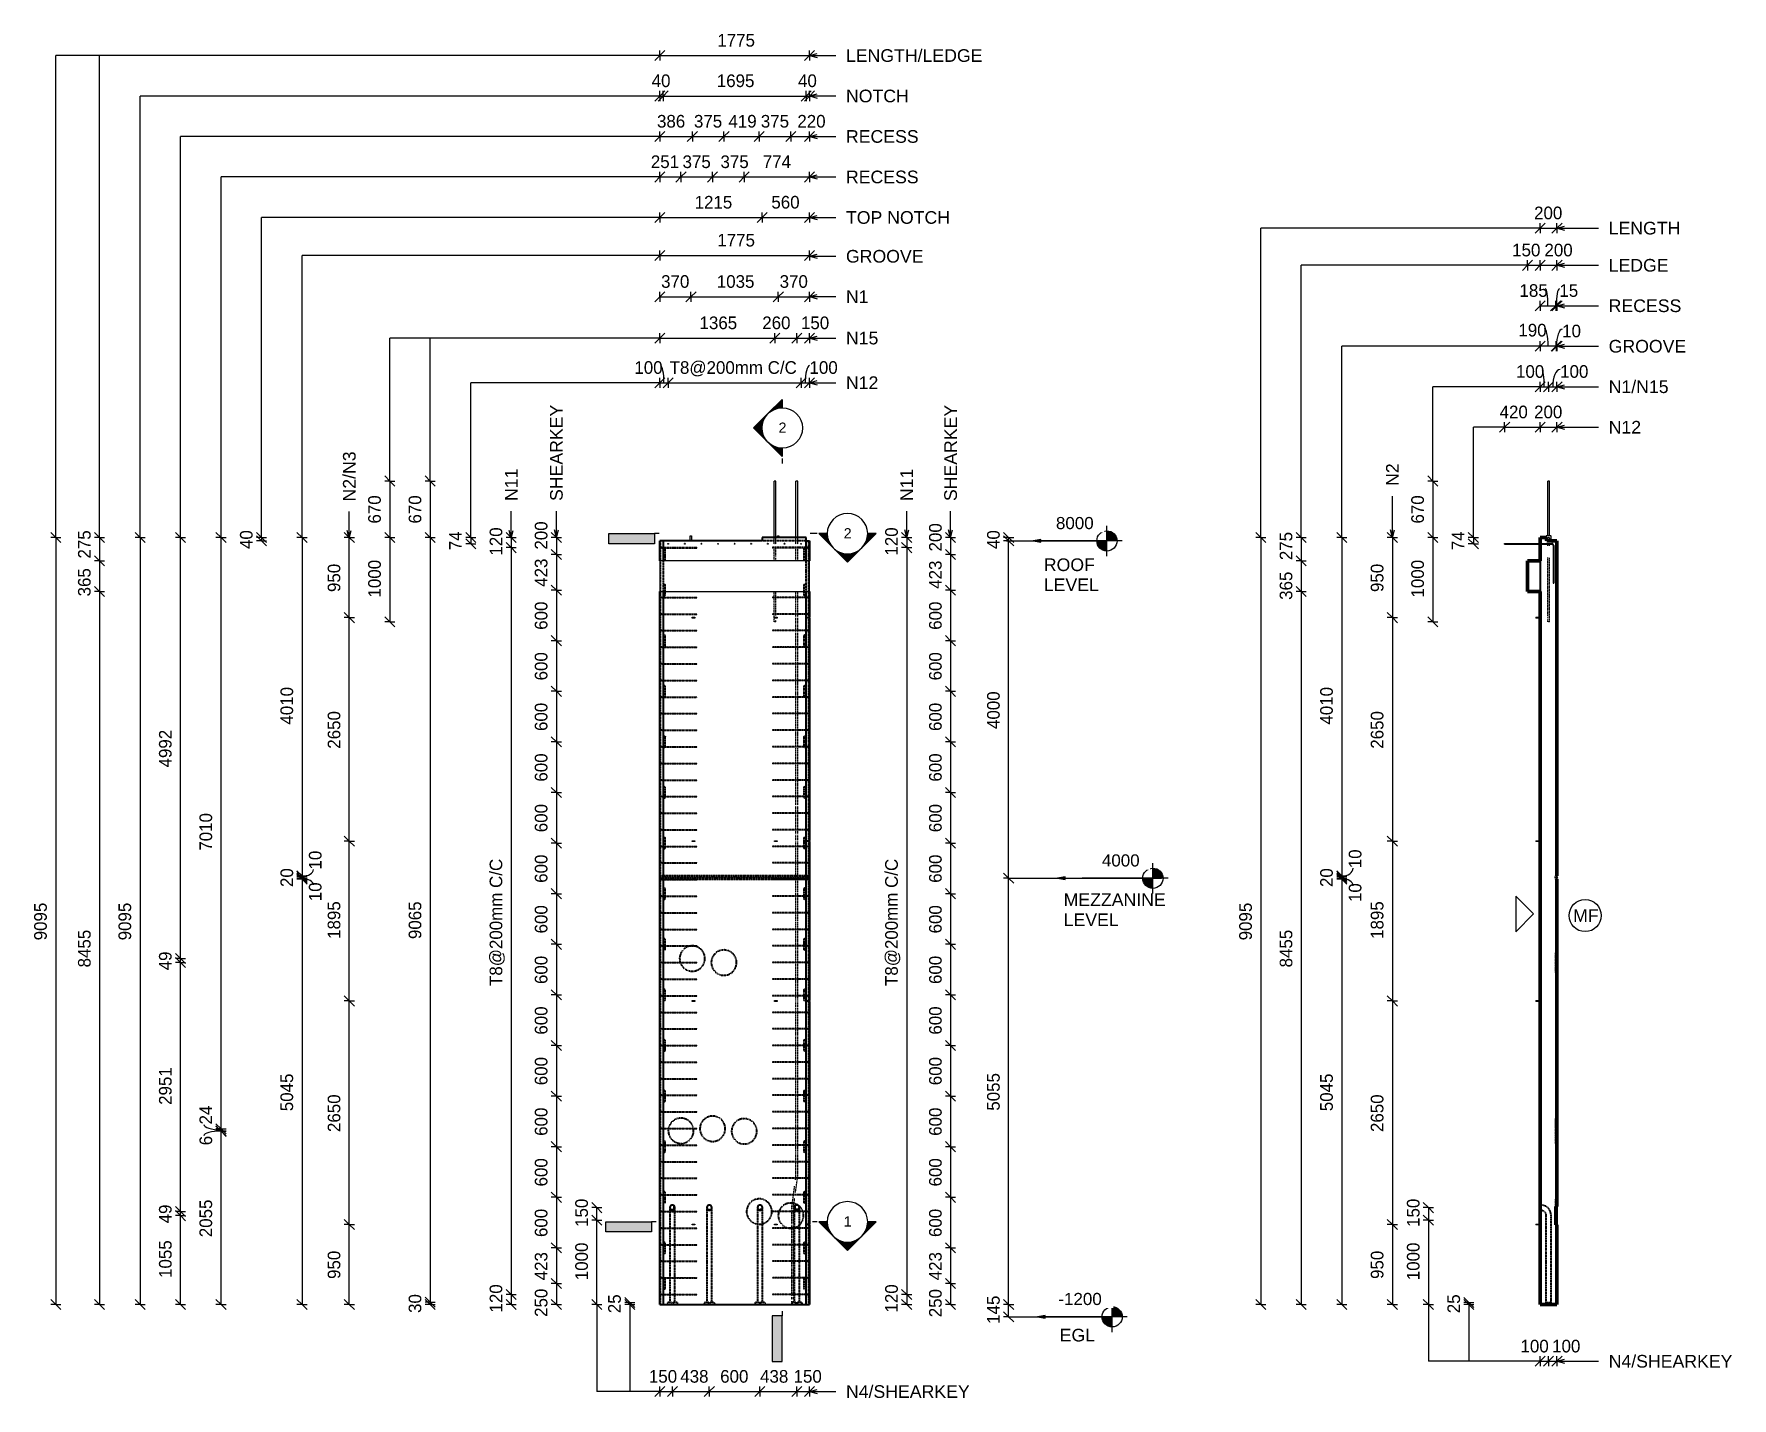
# Model space of a CAD drawing. Header units: millimetres. Extents: x -13510 to 6621, y -2503 to 13671.
import ezdxf

# ---------------------------------------------------------------- set-up
doc = ezdxf.new("R2010")
doc.units = ezdxf.units.MM
doc.linetypes.add('Dash', pattern=[6.36, 3.18, -3.18])
for name, color, linetype, lineweight in [('A-ANNO-DIMS', 211, 'Continuous', 9), ('A-ANNO-DIMS-60', 211, 'Continuous', 9), ('A-DETL-MBND', 5, 'Continuous', 18), ('A-DETL-THIN', 151, 'Continuous', 18), ('A-GENM', 13, 'Continuous', 18), ('A-WALL', 113, 'Continuous', 25), ('A-WALL-HDLN', 110, 'Dash', 25), ('G-ANNO-DIMS', 111, 'Continuous', 9), ('G-ANNO-SYMB', 111, 'Continuous', 9), ('G-ANNO-TEXT', 231, 'Continuous', 9), ('S-BEAM', 12, 'Continuous', 18), ('S-RBAR', 171, 'Continuous', 18)]:
    doc.layers.add(name, color=color, linetype=linetype, lineweight=lineweight)
doc.styles.add('Arial', font='arial.ttf', dxfattribs={"height": 120})
doc.styles.add('Arial_1', font='arial.ttf', dxfattribs={"height": 150})
doc.styles.add('Arial_2', font='arial.ttf', dxfattribs={"height": 144})
doc.styles.add('Nirmala UI Semilight', font='NirmalaS.ttf', dxfattribs={"height": 150})
doc.dimstyles.new('Arrow_Filled_-_2_5_NI_UI', dxfattribs={"dimscale": 304.8, "dimtxt": 157.104592, "dimasz": 0.393701, "dimexe": 0.19685, "dimexo": 0.0625, "dimgap": 0.19685, "dimtad": 1, "dimdec": 0, "dimzin": 0, "dimdsep": 46, "dimtxsty": 'Nirmala UI Semilight', "dimblk1": 'OBLIQUE', "dimblk2": 'OBLIQUE', "dimsah": 1, "dimcen": 0.09, "dimazin": 0, "dimtfac": 1, "dimtdec": 4, "dimtix": 1, "dimtmove": 0, "dimatfit": 3, "dimfxl": 0.19685, "dimfxlon": 1, "dimtvp": 1, "dimtolj": 1, "dimtzin": 0, "dimarcsym": 2})
doc.dimstyles.new('Arrow_Filled_-_2_5_NI_UI_1', dxfattribs={"dimscale": 304.8, "dimtxt": 157.104592, "dimasz": 0.393701, "dimexe": 0.19685, "dimexo": 0.0625, "dimgap": 0.19685, "dimtad": 1, "dimdec": 0, "dimzin": 0, "dimdsep": 46, "dimtxsty": 'Nirmala UI Semilight', "dimblk1": 'OBLIQUE', "dimblk2": 'OBLIQUE', "dimsah": 1, "dimcen": 0.09, "dimazin": 0, "dimtfac": 1, "dimtdec": 4, "dimtix": 1, "dimtmove": 2, "dimatfit": 3, "dimfxl": 0.19685, "dimfxlon": 1, "dimtvp": 1, "dimtolj": 1, "dimtzin": 0, "dimarcsym": 2})
doc.dimstyles.new('Arrow_Filled_-_2_5_NI_UI_2', dxfattribs={"dimscale": 304.8, "dimtxt": 157.104592, "dimasz": 0.393701, "dimexe": 0.19685, "dimexo": 0.0625, "dimgap": 0.19685, "dimtad": 1, "dimdec": 0, "dimzin": 0, "dimdsep": 46, "dimtxsty": 'Nirmala UI Semilight', "dimblk1": 'OBLIQUE', "dimblk2": 'OBLIQUE', "dimsah": 1, "dimcen": 0.09, "dimazin": 0, "dimtfac": 1, "dimtdec": 4, "dimtix": 1, "dimtmove": 1, "dimatfit": 3, "dimfxl": 0.19685, "dimfxlon": 1, "dimtvp": 1, "dimtolj": 1, "dimtzin": 0, "dimarcsym": 2})

msp = doc.modelspace()

# ---------------------------------------------------------------- texts
at = {"layer": 'G-ANNO-SYMB', "char_height": 120, "width": 115.443, "attachment_point": 1, "style": 'Arial'}
for s, insert in [('2', (-4682.8, 9063.4)), ('2', (-3910.2, 7810.9)), ('1', (-3910.2, -349.1))]:
    msp.add_mtext(s, dxfattribs=dict(at, insert=insert))
at = {"layer": 'G-ANNO-TEXT', "color": 7, "char_height": 150, "attachment_point": 1, "style": 'Arial_1'}
for s, insert, width in [('LENGTH/LEDGE', (-3883.8, 13490.1), 1957.721), ('NOTCH', (-3883.8, 13010.7), 904.304), ('RECESS', (-3883.8, 12530.7), 1038.987), ('RECESS', (-3883.8, 12050.7), 1038.987), ('TOP NOTCH', (-3883.8, 11570.1), 1500.759), ('LENGTH', (5158.2, 11443.7), 1029.367), ('GROOVE', (-3883.8, 11110.1), 1111.139), ('LEDGE', (5158.2, 11003.3), 856.202), ('N1', (-3883.8, 10631.3), 322.278), ('RECESS', (5158.2, 10523.3), 1038.987), ('N15', (-3883.8, 10140.1), 461.772), ('GROOVE', (5158.2, 10043.3), 1111.139), ('N12', (-3883.8, 9611.3), 461.772), ('N1/N15', (5158.2, 9563.3), 856.202), ('N12', (5158.2, 9083.3), 461.772), ('ROOF', (-1538.1, 7452.6), 731.139), ('LEVEL', (-1538.1, 7214.4), 784.05), ('MEZZANINE ', (-1302.9, 3481), 1529.62), ('LEVEL', (-1302.9, 3242.9), 784.05), ('MF', (4736, 3293.3), 360.759), ('EGL ', (-1349.7, -1682.2), 577.215), ('N4/SHEARKEY', (5158.2, -1992), 1770.126), ('N4/SHEARKEY', (-3883.8, -2350.9), 1770.126)]:
    msp.add_mtext(s, dxfattribs=dict(at, insert=insert, width=width))
at = {"layer": 'G-ANNO-TEXT', "color": 7, "char_height": 150, "attachment_point": 1, "rotation": 90, "style": 'Arial_1'}
for s, insert, width in [('SHEARKEY', (-7391.8, 8133.7), 1375.696), ('SHEARKEY', (-2718.3, 8132.4), 1375.696), ('N2/N3', (-9846.8, 8127.4), 716.709), ('N11', (-7926.8, 8133.7), 461.772), ('N11', (-3238.3, 8132.4), 461.772), ('N2', (2519, 8312.3), 322.278)]:
    msp.add_mtext(s, dxfattribs=dict(at, insert=insert, width=width))

# ---------------------------------------------------------------- blocks, each defined once
blk = doc.blocks.new('RR spread anchor face based - RR-SA-2_5-150-1726819-Elevation Front')
at = {"layer": 'A-GENM'}
for p, q in [((-5706, 6755), (-5704, 6755)), ((-5706, 6745), (-5706, 6755)), ((-5704, 6745), (-5706, 6745)), ((-5704, 6755), (-5679, 6755)), ((-5704, 6755), (-5704, 6745)), ((-5679, 6745), (-5704, 6745)), ((-5679, 6755), (-5676, 6755)), ((-5679, 6755), (-5679, 6745)), ((-5676, 6745), (-5679, 6745)), ((-5676, 6755), (-5676, 6745))]:
    blk.add_line(p, q, dxfattribs=at)
blk = doc.blocks.new('RR spread anchor face based - RR-SA-4_0-320-1726835-Elevation Front')
at = {"layer": 'A-GENM'}
for p, q in [((-4356, 6756), (-4321, 6756)), ((-4321, 6744), (-4356, 6744)), ((-4321, 6756), (-4316, 6756)), ((-4321, 6744), (-4321, 6756)), ((-4316, 6744), (-4321, 6744)), ((-4316, 6756), (-4316, 6744))]:
    blk.add_line(p, q, dxfattribs=at)
blk = doc.blocks.new('RR spread anchor face based - RR-SA-7_5-260-1726841-Elevation Front')
at = {"layer": 'A-GENM'}
for p, q in [((-5729, 7717), (-5729, 7722)), ((-5729, 7722), (-5713, 7722)), ((-5729, 7660), (-5729, 7717)), ((-5713, 7717), (-5729, 7717)), ((-5713, 7722), (-5713, 7717)), ((-5713, 7717), (-5713, 7660))]:
    blk.add_line(p, q, dxfattribs=at)
blk = doc.blocks.new('RR spread anchor face based - RR-SA-7_5-260-V1-Elevation Front')
at = {"layer": 'A-GENM'}
for p, q in [((-4694, 7717), (-4694, 7722)), ((-4694, 7722), (-4678, 7722)), ((-4694, 7700), (-4694, 7717)), ((-4678, 7717), (-4694, 7717)), ((-4678, 7722), (-4678, 7717)), ((-4678, 7717), (-4678, 7700))]:
    blk.add_line(p, q, dxfattribs=at)
blk = doc.blocks.new('RR spread anchor face based - RR-SA-2_5-150-1726819-Elevation Right')
at = {"layer": 'A-GENM'}
for p, q in [((17885, 6755), (17890, 6755)), ((17885, 6755), (17885, 6745)), ((17890, 6745), (17885, 6745)), ((17890, 6755), (17935, 6755)), ((17890, 6755), (17890, 6745)), ((17935, 6745), (17890, 6745))]:
    blk.add_line(p, q, dxfattribs=at)
blk = doc.blocks.new('RR spread anchor face based - RR-SA-7_5-260-1726841-Elevation Right')
at = {"layer": 'A-GENM'}
for p, q in [((18008, 7722), (18006, 7717)), ((18006, 7717), (18006, 7700)), ((18063, 7722), (18008, 7722)), ((18023, 7684), (18023, 7688)), ((18049, 7688), (18049, 7684)), ((18066, 7717), (18063, 7722)), ((18066, 7660), (18066, 7717))]:
    blk.add_line(p, q, dxfattribs=at)
for centre, start, end in [((18036, 7688), 0, 180), ((18036, 7684), 180, 0)]:
    blk.add_arc(centre, 13, start, end, dxfattribs=at)
blk = doc.blocks.new('Detail View - M_Section Tail - Filled Horizontal-14034-Elevation Front')
at = {"layer": 'G-ANNO-SYMB'}
blk.add_hatch(color=256, dxfattribs=at).paths.add_polyline_path([(-6190, -534), (-6190, -414), (-6730, -414), (-6730, -534)])
for p, q in [((-6730, -534), (-6730, -414)), ((-6730, -414), (-6190, -414)), ((-6190, -534), (-6730, -534)), ((-6190, -414), (-6190, -534))]:
    blk.add_line(p, q, dxfattribs=at)
blk = doc.blocks.new('Detail View - M_Section Head - Filled SHOP DWG-1002450-Elevation Front')
at = {"layer": 'G-ANNO-SYMB'}
h = blk.add_hatch(color=256, dxfattribs=at)
edge = h.paths.add_edge_path()
edge.add_line((-4206, -414), (-4106, -414))
edge.add_arc((-3866, -414), 240, 180, 225)
edge.add_line((-4036, -583), (-4206, -414))
h = blk.add_hatch(color=256, dxfattribs=at)
edge = h.paths.add_edge_path()
edge.add_line((-3866, -753), (-4036, -583))
edge.add_arc((-3866, -414), 240, 225, 270)
edge.add_line((-3866, -654), (-3866, -753))
h = blk.add_hatch(color=256, dxfattribs=at)
edge = h.paths.add_edge_path()
edge.add_line((-3866, -753), (-3866, -654))
edge.add_arc((-3866, -414), 240, 270, 315)
edge.add_line((-3696, -583), (-3866, -753))
h = blk.add_hatch(color=256, dxfattribs=at)
edge = h.paths.add_edge_path()
edge.add_line((-3527, -414), (-3696, -583))
edge.add_arc((-3866, -414), 240, 315, 360)
edge.add_line((-3626, -414), (-3527, -414))
for p, q in [((-3866, -753), (-4206, -414)), ((-4106, -414), (-4206, -414)), ((-4206, -414), (-4036, -583)), ((-4106, -414), (-4206, -414)), ((-4036, -583), (-3866, -753)), ((-3866, -753), (-3527, -414)), ((-3866, -753), (-3696, -583)), ((-3696, -583), (-3527, -414)), ((-3626, -414), (-3527, -414)), ((-3527, -414), (-3626, -414)), ((-3866, -654), (-3866, -753)), ((-3866, -753), (-3866, -654))]:
    blk.add_line(p, q, dxfattribs=at)
for start, end in [(360, 180), (180, 360), (180, 225), (225, 270), (270, 315), (315, 0)]:
    blk.add_arc((-3866, -414), 240, start, end, dxfattribs=at)
blk = doc.blocks.new('DIMBLOCK1-Elevation Front')
at = {"layer": 'A-ANNO-DIMS-60'}
for p, q in [((-6091, 11495), (-6151, 11435)), ((-6091, 11495), (-6031, 11555)), ((-6091, 11495), (-6091, 11555)), ((-6091, 11495), (-4876, 11495)), ((-6091, 11495), (-6091, 11435)), ((-4876, 11495), (-4936, 11435)), ((-4876, 11495), (-4816, 11555)), ((-4876, 11495), (-4876, 11555)), ((-4876, 11495), (-4876, 11435))]:
    blk.add_line(p, q, dxfattribs=at)
at = {"layer": 'A-ANNO-DIMS-60', "color": 0, "insert": (-5678, 11751), "char_height": 150, "width": 466.17, "attachment_point": 1, "line_spacing_factor": 1.142579, "style": 'Nirmala UI Semilight'}
blk.add_mtext('1215', dxfattribs=at)
blk = doc.blocks.new('_Oblique')
at = {"color": 0, "linetype": 'ByBlock', "lineweight": -2}
blk.add_line((-0.5, -0.5), (0.5, 0.5), dxfattribs=at)
blk = doc.blocks.new('DIMBLOCK2-Elevation Front')
at = {"layer": 'A-ANNO-DIMS-60'}
for p, q in [((-4876, 11495), (-4936, 11435)), ((-4876, 11495), (-4816, 11555)), ((-4876, 11495), (-4876, 11555)), ((-4876, 11495), (-4316, 11495)), ((-4876, 11495), (-4876, 11435)), ((-4316, 11495), (-4376, 11435)), ((-4316, 11495), (-4256, 11555)), ((-4316, 11495), (-4316, 11555)), ((-4316, 11495), (-4316, 11435))]:
    blk.add_line(p, q, dxfattribs=at)
at = {"layer": 'A-ANNO-DIMS-60', "color": 0, "insert": (-4768, 11751), "char_height": 150, "width": 411.33, "attachment_point": 1, "line_spacing_factor": 1.142579, "style": 'Nirmala UI Semilight'}
blk.add_mtext('560', dxfattribs=at)
blk = doc.blocks.new('DIMBLOCK3-Elevation Front')
at = {"layer": 'A-ANNO-DIMS-60'}
for p, q in [((-9772, -445), (-9832, -385)), ((-9772, -445), (-9832, -445)), ((-9772, -1395), (-9772, -445)), ((-9772, -445), (-9712, -505)), ((-9772, -445), (-9712, -445)), ((-9772, -1395), (-9832, -1335)), ((-9772, -1395), (-9832, -1395)), ((-9772, -1395), (-9712, -1455)), ((-9772, -1395), (-9712, -1395))]:
    blk.add_line(p, q, dxfattribs=at)
at = {"layer": 'A-ANNO-DIMS-60', "color": 0, "insert": (-10028, -1091), "char_height": 150, "width": 411.33, "attachment_point": 1, "rotation": 90, "line_spacing_factor": 1.142579, "style": 'Nirmala UI Semilight'}
blk.add_mtext('950', dxfattribs=at)
blk = doc.blocks.new('DIMBLOCK4-Elevation Front')
at = {"layer": 'A-ANNO-DIMS-60'}
for p, q in [((-9772, 2205), (-9832, 2265)), ((-9772, 2205), (-9832, 2205)), ((-9772, -445), (-9772, 2205)), ((-9772, 2205), (-9712, 2145)), ((-9772, 2205), (-9712, 2205)), ((-9772, -445), (-9832, -385)), ((-9772, -445), (-9832, -445)), ((-9772, -445), (-9712, -505)), ((-9772, -445), (-9712, -445))]:
    blk.add_line(p, q, dxfattribs=at)
at = {"layer": 'A-ANNO-DIMS-60', "color": 0, "insert": (-10028, 651), "char_height": 150, "width": 548.44, "attachment_point": 1, "rotation": 90, "line_spacing_factor": 1.142579, "style": 'Nirmala UI Semilight'}
blk.add_mtext('2650', dxfattribs=at)
blk = doc.blocks.new('DIMBLOCK5-Elevation Front')
at = {"layer": 'A-ANNO-DIMS-60'}
for p, q in [((-9772, 4100), (-9832, 4160)), ((-9772, 4100), (-9832, 4100)), ((-9772, 2205), (-9772, 4100)), ((-9772, 4100), (-9712, 4040)), ((-9772, 4100), (-9712, 4100)), ((-9772, 2205), (-9832, 2265)), ((-9772, 2205), (-9832, 2205)), ((-9772, 2205), (-9712, 2145)), ((-9772, 2205), (-9712, 2205))]:
    blk.add_line(p, q, dxfattribs=at)
at = {"layer": 'A-ANNO-DIMS-60', "color": 0, "insert": (-10028, 2941), "char_height": 150, "width": 507.31, "attachment_point": 1, "rotation": 90, "line_spacing_factor": 1.142579, "style": 'Nirmala UI Semilight'}
blk.add_mtext('1895', dxfattribs=at)
blk = doc.blocks.new('DIMBLOCK6-Elevation Front')
at = {"layer": 'A-ANNO-DIMS-60'}
for p, q in [((-9772, 6750), (-9832, 6810)), ((-9772, 6750), (-9832, 6750)), ((-9772, 4100), (-9772, 6750)), ((-9772, 6750), (-9712, 6690)), ((-9772, 6750), (-9712, 6750)), ((-9772, 4100), (-9832, 4160)), ((-9772, 4100), (-9832, 4100)), ((-9772, 4100), (-9712, 4040)), ((-9772, 4100), (-9712, 4100))]:
    blk.add_line(p, q, dxfattribs=at)
at = {"layer": 'A-ANNO-DIMS-60', "color": 0, "insert": (-10028, 5196), "char_height": 150, "width": 548.44, "attachment_point": 1, "rotation": 90, "line_spacing_factor": 1.142579, "style": 'Nirmala UI Semilight'}
blk.add_mtext('2650', dxfattribs=at)
blk = doc.blocks.new('DIMBLOCK7-Elevation Front')
at = {"layer": 'A-ANNO-DIMS-60'}
for p, q in [((-9772, 7700), (-9832, 7760)), ((-9772, 7700), (-9832, 7700)), ((-9772, 6750), (-9772, 7700)), ((-9772, 7700), (-9712, 7640)), ((-9772, 7700), (-9712, 7700)), ((-9772, 6750), (-9832, 6810)), ((-9772, 6750), (-9832, 6750)), ((-9772, 6750), (-9712, 6690)), ((-9772, 6750), (-9712, 6750))]:
    blk.add_line(p, q, dxfattribs=at)
at = {"layer": 'A-ANNO-DIMS-60', "color": 0, "insert": (-10028, 7054), "char_height": 150, "width": 411.33, "attachment_point": 1, "rotation": 90, "line_spacing_factor": 1.142579, "style": 'Nirmala UI Semilight'}
blk.add_mtext('950', dxfattribs=at)
blk = doc.blocks.new('DIMBLOCK8-Elevation Front')
at = {"layer": 'A-ANNO-DIMS-60'}
for p, q in [((-6091, 13415), (-6151, 13355)), ((-6091, 13415), (-6031, 13475)), ((-6091, 13415), (-6091, 13475)), ((-6091, 13415), (-4316, 13415)), ((-6091, 13415), (-6091, 13355)), ((-4316, 13415), (-4376, 13355)), ((-4316, 13415), (-4256, 13475)), ((-4316, 13415), (-4316, 13475)), ((-4316, 13415), (-4316, 13355))]:
    blk.add_line(p, q, dxfattribs=at)
at = {"layer": 'A-ANNO-DIMS-60', "color": 0, "insert": (-5409, 13671), "char_height": 150, "width": 493.59, "attachment_point": 1, "line_spacing_factor": 1.142579, "style": 'Nirmala UI Semilight'}
blk.add_mtext('1775', dxfattribs=at)
blk = doc.blocks.new('DIMBLOCK9-Elevation Front')
at = {"layer": 'A-ANNO-DIMS-60'}
for p, q in [((-6091, 12935), (-6151, 12875)), ((-6051, 12935), (-6111, 12875)), ((-6091, 12935), (-6031, 12995)), ((-6091, 12935), (-6091, 12995)), ((-6091, 12935), (-6051, 12935)), ((-6091, 12935), (-6091, 12875)), ((-6051, 12935), (-5991, 12995)), ((-6051, 12935), (-6051, 12995)), ((-6051, 12935), (-6051, 12875))]:
    blk.add_line(p, q, dxfattribs=at)
at = {"layer": 'A-ANNO-DIMS-60', "color": 0, "insert": (-6187, 13191), "char_height": 150, "width": 277.65, "attachment_point": 1, "line_spacing_factor": 1.142579, "style": 'Nirmala UI Semilight'}
blk.add_mtext('40', dxfattribs=at)
blk = doc.blocks.new('DIMBLOCK10-Elevation Front')
at = {"layer": 'A-ANNO-DIMS-60'}
for p, q in [((-6051, 12935), (-6111, 12875)), ((-6051, 12935), (-5991, 12995)), ((-6051, 12935), (-6051, 12995)), ((-6051, 12935), (-4356, 12935)), ((-6051, 12935), (-6051, 12875)), ((-4356, 12935), (-4416, 12875)), ((-4356, 12935), (-4296, 12995)), ((-4356, 12935), (-4356, 12995)), ((-4356, 12935), (-4356, 12875))]:
    blk.add_line(p, q, dxfattribs=at)
at = {"layer": 'A-ANNO-DIMS-60', "color": 0, "insert": (-5415, 13191), "char_height": 150, "width": 507.31, "attachment_point": 1, "line_spacing_factor": 1.142579, "style": 'Nirmala UI Semilight'}
blk.add_mtext('1695', dxfattribs=at)
blk = doc.blocks.new('DIMBLOCK11-Elevation Front')
at = {"layer": 'A-ANNO-DIMS-60'}
for p, q in [((-4356, 12935), (-4416, 12875)), ((-4316, 12935), (-4376, 12875)), ((-4356, 12935), (-4296, 12995)), ((-4356, 12935), (-4356, 12995)), ((-4356, 12935), (-4316, 12935)), ((-4356, 12935), (-4356, 12875)), ((-4316, 12935), (-4256, 12995)), ((-4316, 12935), (-4316, 12995)), ((-4316, 12935), (-4316, 12875))]:
    blk.add_line(p, q, dxfattribs=at)
at = {"layer": 'A-ANNO-DIMS-60', "color": 0, "insert": (-4452, 13191), "char_height": 150, "width": 277.65, "attachment_point": 1, "line_spacing_factor": 1.142579, "style": 'Nirmala UI Semilight'}
blk.add_mtext('40', dxfattribs=at)
blk = doc.blocks.new('DIMBLOCK12-Elevation Front')
at = {"layer": 'A-ANNO-DIMS-60'}
for p, q in [((-13252, 7700), (-13312, 7760)), ((-13252, 7700), (-13312, 7700)), ((-13252, 7700), (-13252, -1395)), ((-13252, 7700), (-13192, 7640)), ((-13252, 7700), (-13192, 7700)), ((-13252, -1395), (-13312, -1335)), ((-13252, -1395), (-13312, -1395)), ((-13252, -1395), (-13192, -1455)), ((-13252, -1395), (-13192, -1395))]:
    blk.add_line(p, q, dxfattribs=at)
at = {"layer": 'A-ANNO-DIMS-60', "color": 0, "insert": (-13508, 2924), "char_height": 150, "width": 548.44, "attachment_point": 1, "rotation": 90, "line_spacing_factor": 1.142579, "style": 'Nirmala UI Semilight'}
blk.add_mtext('9095', dxfattribs=at)
blk = doc.blocks.new('DIMBLOCK13-Elevation Front')
at = {"layer": 'A-ANNO-DIMS-60'}
for p, q in [((-12252, 7700), (-12312, 7760)), ((-12252, 7700), (-12312, 7700)), ((-12252, 7700), (-12252, -1395)), ((-12252, 7700), (-12192, 7640)), ((-12252, 7700), (-12192, 7700)), ((-12252, -1395), (-12312, -1335)), ((-12252, -1395), (-12312, -1395)), ((-12252, -1395), (-12192, -1455)), ((-12252, -1395), (-12192, -1395))]:
    blk.add_line(p, q, dxfattribs=at)
at = {"layer": 'A-ANNO-DIMS-60', "color": 0, "insert": (-12508, 2924), "char_height": 150, "width": 548.44, "attachment_point": 1, "rotation": 90, "line_spacing_factor": 1.142579, "style": 'Nirmala UI Semilight'}
blk.add_mtext('9095', dxfattribs=at)
blk = doc.blocks.new('DIMBLOCK14-Elevation Front')
at = {"layer": 'A-ANNO-DIMS-60'}
for p, q in [((-10812, 7700), (-10872, 7760)), ((-10812, 7660), (-10872, 7720)), ((-10812, 7700), (-10872, 7700)), ((-10812, 7660), (-10872, 7660)), ((-10812, 7700), (-10812, 7660)), ((-10812, 7700), (-10752, 7640)), ((-10812, 7700), (-10752, 7700)), ((-10812, 7660), (-10752, 7600)), ((-10812, 7660), (-10752, 7660))]:
    blk.add_line(p, q, dxfattribs=at)
at = {"layer": 'A-ANNO-DIMS-60', "color": 0, "insert": (-11068, 7564), "char_height": 150, "width": 277.65, "attachment_point": 1, "rotation": 90, "line_spacing_factor": 1.142579, "style": 'Nirmala UI Semilight'}
blk.add_mtext('40', dxfattribs=at)
blk = doc.blocks.new('DIMBLOCK15-Elevation Front')
at = {"layer": 'A-ANNO-DIMS-60'}
for p, q in [((-6091, 10555), (-6151, 10495)), ((-6091, 10555), (-6031, 10615)), ((-6091, 10555), (-6091, 10615)), ((-6091, 10555), (-5721, 10555)), ((-6091, 10555), (-6091, 10495)), ((-5721, 10555), (-5781, 10495)), ((-5721, 10555), (-5661, 10615)), ((-5721, 10555), (-5721, 10615)), ((-5721, 10555), (-5721, 10495))]:
    blk.add_line(p, q, dxfattribs=at)
at = {"layer": 'A-ANNO-DIMS-60', "color": 0, "insert": (-6075, 10811), "char_height": 150, "width": 404.47, "attachment_point": 1, "line_spacing_factor": 1.142579, "style": 'Nirmala UI Semilight'}
blk.add_mtext('370', dxfattribs=at)
blk = doc.blocks.new('DIMBLOCK16-Elevation Front')
at = {"layer": 'A-ANNO-DIMS-60'}
for p, q in [((-5721, 10555), (-5781, 10495)), ((-5721, 10555), (-5661, 10615)), ((-5721, 10555), (-5721, 10615)), ((-5721, 10555), (-4686, 10555)), ((-5721, 10555), (-5721, 10495)), ((-4686, 10555), (-4746, 10495)), ((-4686, 10555), (-4626, 10615)), ((-4686, 10555), (-4686, 10615)), ((-4686, 10555), (-4686, 10495))]:
    blk.add_line(p, q, dxfattribs=at)
at = {"layer": 'A-ANNO-DIMS-60', "color": 0, "insert": (-5415, 10811), "char_height": 150, "width": 507.31, "attachment_point": 1, "line_spacing_factor": 1.142579, "style": 'Nirmala UI Semilight'}
blk.add_mtext('1035', dxfattribs=at)
blk = doc.blocks.new('DIMBLOCK17-Elevation Front')
at = {"layer": 'A-ANNO-DIMS-60'}
for p, q in [((-4686, 10555), (-4746, 10495)), ((-4686, 10555), (-4626, 10615)), ((-4686, 10555), (-4686, 10615)), ((-4686, 10555), (-4316, 10555)), ((-4686, 10555), (-4686, 10495)), ((-4316, 10555), (-4376, 10495)), ((-4316, 10555), (-4256, 10615)), ((-4316, 10555), (-4316, 10615)), ((-4316, 10555), (-4316, 10495))]:
    blk.add_line(p, q, dxfattribs=at)
at = {"layer": 'A-ANNO-DIMS-60', "color": 0, "insert": (-4670, 10811), "char_height": 150, "width": 404.47, "attachment_point": 1, "line_spacing_factor": 1.142579, "style": 'Nirmala UI Semilight'}
blk.add_mtext('370', dxfattribs=at)
blk = doc.blocks.new('DIMBLOCK18-Elevation Front')
at = {"layer": 'A-ANNO-DIMS-60'}
for p, q in [((-6091, 10065), (-6031, 10125)), ((-6091, 10065), (-6091, 10125)), ((-4726, 10065), (-4666, 10125)), ((-4726, 10065), (-4726, 10125)), ((-6091, 10065), (-6151, 10005)), ((-6091, 10065), (-4726, 10065)), ((-6091, 10065), (-6091, 10005)), ((-4726, 10065), (-4786, 10005)), ((-4726, 10065), (-4726, 10005))]:
    blk.add_line(p, q, dxfattribs=at)
at = {"layer": 'A-ANNO-DIMS-60', "color": 0, "insert": (-5620, 10321), "char_height": 150, "width": 507.31, "attachment_point": 1, "line_spacing_factor": 1.142579, "style": 'Nirmala UI Semilight'}
blk.add_mtext('1365', dxfattribs=at)
blk = doc.blocks.new('DIMBLOCK19-Elevation Front')
at = {"layer": 'A-ANNO-DIMS-60'}
for p, q in [((-4726, 10065), (-4666, 10125)), ((-4726, 10065), (-4726, 10125)), ((-4466, 10065), (-4406, 10125)), ((-4466, 10065), (-4466, 10125)), ((-4726, 10065), (-4786, 10005)), ((-4726, 10065), (-4466, 10065)), ((-4726, 10065), (-4726, 10005)), ((-4466, 10065), (-4526, 10005)), ((-4466, 10065), (-4466, 10005))]:
    blk.add_line(p, q, dxfattribs=at)
at = {"layer": 'A-ANNO-DIMS-60', "color": 0, "insert": (-4876, 10321), "char_height": 150, "width": 411.33, "attachment_point": 1, "line_spacing_factor": 1.142579, "style": 'Nirmala UI Semilight'}
blk.add_mtext('260', dxfattribs=at)
blk = doc.blocks.new('DIMBLOCK20-Elevation Front')
at = {"layer": 'A-ANNO-DIMS-60'}
for p, q in [((-4466, 10065), (-4406, 10125)), ((-4466, 10065), (-4466, 10125)), ((-4316, 10065), (-4256, 10125)), ((-4316, 10065), (-4316, 10125)), ((-4466, 10065), (-4526, 10005)), ((-4466, 10065), (-4316, 10065)), ((-4466, 10065), (-4466, 10005)), ((-4316, 10065), (-4376, 10005)), ((-4316, 10065), (-4316, 10005))]:
    blk.add_line(p, q, dxfattribs=at)
at = {"layer": 'A-ANNO-DIMS-60', "color": 0, "insert": (-4417, 10321), "char_height": 150, "width": 370.2, "attachment_point": 1, "line_spacing_factor": 1.142579, "style": 'Nirmala UI Semilight'}
blk.add_mtext('150', dxfattribs=at)
blk = doc.blocks.new('DIMBLOCK21-Elevation Front')
at = {"layer": 'A-ANNO-DIMS-60'}
for p, q in [((-8332, 7700), (-8392, 7760)), ((-8332, 7700), (-8392, 7700)), ((-8332, 7626), (-8392, 7686)), ((-8332, 7700), (-8332, 7626)), ((-8332, 7700), (-8272, 7640)), ((-8332, 7700), (-8272, 7700)), ((-8332, 7626), (-8392, 7626)), ((-8332, 7626), (-8272, 7566)), ((-8332, 7626), (-8272, 7626))]:
    blk.add_line(p, q, dxfattribs=at)
at = {"layer": 'A-ANNO-DIMS-60', "color": 0, "insert": (-8588, 7550), "char_height": 150, "width": 270.79, "attachment_point": 1, "rotation": 90, "line_spacing_factor": 1.142579, "style": 'Nirmala UI Semilight'}
blk.add_mtext('74', dxfattribs=at)
blk = doc.blocks.new('DIMBLOCK22-Elevation Front')
at = {"layer": 'A-ANNO-DIMS-60'}
for p, q in [((-6091, 9535), (-6151, 9475)), ((-6091, 9535), (-6031, 9595)), ((-6091, 9535), (-6091, 9595)), ((-6091, 9535), (-5991, 9535)), ((-6091, 9535), (-6091, 9475)), ((-5991, 9535), (-6051, 9475)), ((-5991, 9535), (-5931, 9595)), ((-5991, 9535), (-5991, 9595)), ((-5991, 9535), (-5991, 9475))]:
    blk.add_line(p, q, dxfattribs=at)
blk.add_ellipse((-6083, 9535), major_axis=(0, 203), ratio=0.206313, start_param=4.712389, end_param=6.283185, dxfattribs=at)
at = {"layer": 'A-ANNO-DIMS-60', "color": 0, "insert": (-6392, 9791), "char_height": 150, "width": 370.2, "attachment_point": 1, "line_spacing_factor": 1.142579, "style": 'Nirmala UI Semilight'}
blk.add_mtext('100', dxfattribs=at)
blk = doc.blocks.new('DIMBLOCK23-Elevation Front')
at = {"layer": 'A-ANNO-DIMS-60'}
for p, q in [((-5991, 9535), (-6051, 9475)), ((-5991, 9535), (-5931, 9595)), ((-5991, 9535), (-5991, 9595)), ((-5991, 9535), (-4416, 9535)), ((-5991, 9535), (-5991, 9475)), ((-4416, 9535), (-4476, 9475)), ((-4416, 9535), (-4356, 9595)), ((-4416, 9535), (-4416, 9595)), ((-4416, 9535), (-4416, 9475))]:
    blk.add_line(p, q, dxfattribs=at)
at = {"layer": 'A-ANNO-DIMS-60', "color": 0, "insert": (-5974, 9791), "char_height": 150, "width": 1847.55, "attachment_point": 1, "line_spacing_factor": 1.142579, "style": 'Nirmala UI Semilight'}
blk.add_mtext('T8@200mm C/C', dxfattribs=at)
blk = doc.blocks.new('DIMBLOCK24-Elevation Front')
at = {"layer": 'A-ANNO-DIMS-60'}
for p, q in [((-4416, 9535), (-4476, 9475)), ((-4416, 9535), (-4356, 9595)), ((-4416, 9535), (-4416, 9595)), ((-4416, 9535), (-4316, 9535)), ((-4416, 9535), (-4416, 9475)), ((-4316, 9535), (-4376, 9475)), ((-4316, 9535), (-4256, 9595)), ((-4316, 9535), (-4316, 9595)), ((-4316, 9535), (-4316, 9475))]:
    blk.add_line(p, q, dxfattribs=at)
blk.add_ellipse((-4316, 9535), major_axis=(0, 203), ratio=0.249335, start_param=0, end_param=1.570796, dxfattribs=at)
at = {"layer": 'A-ANNO-DIMS-60', "color": 0, "insert": (-4316, 9791), "char_height": 150, "width": 370.2, "attachment_point": 1, "line_spacing_factor": 1.142579, "style": 'Nirmala UI Semilight'}
blk.add_mtext('100', dxfattribs=at)
blk = doc.blocks.new('DIMBLOCK25-Elevation Front')
at = {"layer": 'A-ANNO-DIMS-60'}
for p, q in [((-6091, -2426), (-6031, -2366)), ((-6091, -2426), (-6091, -2366)), ((-5941, -2426), (-5881, -2366)), ((-5941, -2426), (-5941, -2366)), ((-6091, -2426), (-6151, -2486)), ((-6091, -2426), (-5941, -2426)), ((-6091, -2426), (-6091, -2486)), ((-5941, -2426), (-6001, -2486)), ((-5941, -2426), (-5941, -2486))]:
    blk.add_line(p, q, dxfattribs=at)
at = {"layer": 'A-ANNO-DIMS-60', "color": 0, "insert": (-6220, -2171), "char_height": 150, "width": 370.2, "attachment_point": 1, "line_spacing_factor": 1.142579, "style": 'Nirmala UI Semilight'}
blk.add_mtext('150', dxfattribs=at)
blk = doc.blocks.new('DIMBLOCK26-Elevation Front')
at = {"layer": 'A-ANNO-DIMS-60'}
for p, q in [((-5941, -2426), (-5881, -2366)), ((-5941, -2426), (-5941, -2366)), ((-5504, -2426), (-5444, -2366)), ((-5504, -2426), (-5504, -2366)), ((-5941, -2426), (-6001, -2486)), ((-5941, -2426), (-5504, -2426)), ((-5941, -2426), (-5941, -2486)), ((-5504, -2426), (-5564, -2486)), ((-5504, -2426), (-5504, -2486))]:
    blk.add_line(p, q, dxfattribs=at)
at = {"layer": 'A-ANNO-DIMS-60', "color": 0, "insert": (-5848, -2171), "char_height": 150, "width": 414.76, "attachment_point": 1, "line_spacing_factor": 1.142579, "style": 'Nirmala UI Semilight'}
blk.add_mtext('438', dxfattribs=at)
blk = doc.blocks.new('DIMBLOCK27-Elevation Front')
at = {"layer": 'A-ANNO-DIMS-60'}
for p, q in [((-5504, -2426), (-5444, -2366)), ((-5504, -2426), (-5504, -2366)), ((-4904, -2426), (-4844, -2366)), ((-4904, -2426), (-4904, -2366)), ((-5504, -2426), (-5564, -2486)), ((-5504, -2426), (-4904, -2426)), ((-5504, -2426), (-5504, -2486)), ((-4904, -2426), (-4964, -2486)), ((-4904, -2426), (-4904, -2486))]:
    blk.add_line(p, q, dxfattribs=at)
at = {"layer": 'A-ANNO-DIMS-60', "color": 0, "insert": (-5375, -2171), "char_height": 150, "width": 411.33, "attachment_point": 1, "line_spacing_factor": 1.142579, "style": 'Nirmala UI Semilight'}
blk.add_mtext('600', dxfattribs=at)
blk = doc.blocks.new('DIMBLOCK28-Elevation Front')
at = {"layer": 'A-ANNO-DIMS-60'}
for p, q in [((-4904, -2426), (-4844, -2366)), ((-4904, -2426), (-4904, -2366)), ((-4466, -2426), (-4406, -2366)), ((-4466, -2426), (-4466, -2366)), ((-4904, -2426), (-4964, -2486)), ((-4904, -2426), (-4466, -2426)), ((-4904, -2426), (-4904, -2486)), ((-4466, -2426), (-4526, -2486)), ((-4466, -2426), (-4466, -2486))]:
    blk.add_line(p, q, dxfattribs=at)
at = {"layer": 'A-ANNO-DIMS-60', "color": 0, "insert": (-4902, -2171), "char_height": 150, "width": 414.76, "attachment_point": 1, "line_spacing_factor": 1.142579, "style": 'Nirmala UI Semilight'}
blk.add_mtext('438', dxfattribs=at)
blk = doc.blocks.new('DIMBLOCK29-Elevation Front')
at = {"layer": 'A-ANNO-DIMS-60'}
for p, q in [((-4466, -2426), (-4406, -2366)), ((-4466, -2426), (-4466, -2366)), ((-4316, -2426), (-4256, -2366)), ((-4316, -2426), (-4316, -2366)), ((-4466, -2426), (-4526, -2486)), ((-4466, -2426), (-4316, -2426)), ((-4466, -2426), (-4466, -2486)), ((-4316, -2426), (-4376, -2486)), ((-4316, -2426), (-4316, -2486))]:
    blk.add_line(p, q, dxfattribs=at)
at = {"layer": 'A-ANNO-DIMS-60', "color": 0, "insert": (-4505, -2171), "char_height": 150, "width": 370.2, "attachment_point": 1, "line_spacing_factor": 1.142579, "style": 'Nirmala UI Semilight'}
blk.add_mtext('150', dxfattribs=at)
blk = doc.blocks.new('DIMBLOCK30-Elevation Front')
at = {"layer": 'A-ANNO-DIMS-60'}
for p, q in [((-6837, -395), (-6897, -335)), ((-6837, -395), (-6897, -395)), ((-6837, -1395), (-6837, -395)), ((-6837, -395), (-6777, -455)), ((-6837, -395), (-6777, -395)), ((-6837, -1395), (-6897, -1335)), ((-6837, -1395), (-6897, -1395)), ((-6837, -1395), (-6777, -1455)), ((-6837, -1395), (-6777, -1395))]:
    blk.add_line(p, q, dxfattribs=at)
at = {"layer": 'A-ANNO-DIMS-60', "color": 0, "insert": (-7093, -1106), "char_height": 150, "width": 507.31, "attachment_point": 1, "rotation": 90, "line_spacing_factor": 1.142579, "style": 'Nirmala UI Semilight'}
blk.add_mtext('1000', dxfattribs=at)
blk = doc.blocks.new('DIMBLOCK31-Elevation Front')
at = {"layer": 'A-ANNO-DIMS-60'}
for p, q in [((-6837, -245), (-6897, -185)), ((-6837, -245), (-6897, -245)), ((-6837, -395), (-6897, -335)), ((-6837, -395), (-6897, -395)), ((-6837, -395), (-6837, -245)), ((-6837, -245), (-6777, -305)), ((-6837, -245), (-6777, -245)), ((-6837, -395), (-6777, -455)), ((-6837, -395), (-6777, -395))]:
    blk.add_line(p, q, dxfattribs=at)
at = {"layer": 'A-ANNO-DIMS-60', "color": 0, "insert": (-7093, -474), "char_height": 150, "width": 370.2, "attachment_point": 1, "rotation": 90, "line_spacing_factor": 1.142579, "style": 'Nirmala UI Semilight'}
blk.add_mtext('150', dxfattribs=at)
blk = doc.blocks.new('DIMBLOCK32-Elevation Front')
at = {"layer": 'A-ANNO-DIMS-60'}
for p, q in [((-6447, -1370), (-6507, -1310)), ((-6447, -1395), (-6507, -1335)), ((-6447, -1370), (-6507, -1370)), ((-6447, -1395), (-6507, -1395)), ((-6447, -1395), (-6447, -1370)), ((-6447, -1370), (-6387, -1430)), ((-6447, -1370), (-6387, -1370)), ((-6447, -1395), (-6387, -1455)), ((-6447, -1395), (-6387, -1395))]:
    blk.add_line(p, q, dxfattribs=at)
at = {"layer": 'A-ANNO-DIMS-60', "color": 0, "insert": (-6703, -1497), "char_height": 150, "width": 274.22, "attachment_point": 1, "rotation": 90, "line_spacing_factor": 1.142579, "style": 'Nirmala UI Semilight'}
blk.add_mtext('25', dxfattribs=at)
blk = doc.blocks.new('DIMBLOCK33-Elevation Front')
at = {"layer": 'A-ANNO-DIMS-60'}
for p, q in [((-7852, 7700), (-7912, 7760)), ((-7852, 7700), (-7912, 7700)), ((-7852, 7700), (-7852, 7580)), ((-7852, 7700), (-7792, 7640)), ((-7852, 7700), (-7792, 7700)), ((-7852, 7580), (-7912, 7640)), ((-7852, 7580), (-7912, 7580)), ((-7852, 7580), (-7792, 7520)), ((-7852, 7580), (-7792, 7580))]:
    blk.add_line(p, q, dxfattribs=at)
at = {"layer": 'A-ANNO-DIMS-60', "color": 0, "insert": (-8108, 7486), "char_height": 150, "width": 370.2, "attachment_point": 1, "rotation": 90, "line_spacing_factor": 1.142579, "style": 'Nirmala UI Semilight'}
blk.add_mtext('120', dxfattribs=at)
blk = doc.blocks.new('DIMBLOCK34-Elevation Front')
at = {"layer": 'A-ANNO-DIMS-60'}
for p, q in [((-7852, 7580), (-7912, 7640)), ((-7852, 7580), (-7912, 7580)), ((-7852, 7580), (-7852, -1275)), ((-7852, 7580), (-7792, 7520)), ((-7852, 7580), (-7792, 7580)), ((-7852, -1275), (-7912, -1215)), ((-7852, -1275), (-7912, -1275)), ((-7852, -1275), (-7792, -1335)), ((-7852, -1275), (-7792, -1275))]:
    blk.add_line(p, q, dxfattribs=at)
at = {"layer": 'A-ANNO-DIMS-60', "color": 0, "insert": (-8108, 2383), "char_height": 150, "width": 1847.55, "attachment_point": 1, "rotation": 90, "line_spacing_factor": 1.142579, "style": 'Nirmala UI Semilight'}
blk.add_mtext('T8@200mm C/C', dxfattribs=at)
blk = doc.blocks.new('DIMBLOCK35-Elevation Front')
at = {"layer": 'A-ANNO-DIMS-60'}
for p, q in [((-7852, -1275), (-7912, -1215)), ((-7852, -1275), (-7912, -1275)), ((-7852, -1395), (-7912, -1335)), ((-7852, -1395), (-7912, -1395)), ((-7852, -1275), (-7852, -1395)), ((-7852, -1275), (-7792, -1335)), ((-7852, -1275), (-7792, -1275)), ((-7852, -1395), (-7792, -1455)), ((-7852, -1395), (-7792, -1395))]:
    blk.add_line(p, q, dxfattribs=at)
at = {"layer": 'A-ANNO-DIMS-60', "color": 0, "insert": (-8108, -1489), "char_height": 150, "width": 370.2, "attachment_point": 1, "rotation": 90, "line_spacing_factor": 1.142579, "style": 'Nirmala UI Semilight'}
blk.add_mtext('120', dxfattribs=at)
blk = doc.blocks.new('DIMBLOCK36-Elevation Front')
at = {"layer": 'A-ANNO-DIMS-60'}
for p, q in [((-7317, 7700), (-7377, 7760)), ((-7317, 7700), (-7377, 7700)), ((-7317, 7700), (-7317, 7500)), ((-7317, 7700), (-7257, 7640)), ((-7317, 7700), (-7257, 7700)), ((-7317, 7500), (-7377, 7560)), ((-7317, 7500), (-7377, 7500)), ((-7317, 7500), (-7257, 7440)), ((-7317, 7500), (-7257, 7500))]:
    blk.add_line(p, q, dxfattribs=at)
at = {"layer": 'A-ANNO-DIMS-60', "color": 0, "insert": (-7573, 7557), "char_height": 150, "width": 411.33, "attachment_point": 1, "rotation": 90, "line_spacing_factor": 1.142579, "style": 'Nirmala UI Semilight'}
blk.add_mtext('200', dxfattribs=at)
blk = doc.blocks.new('DIMBLOCK37-Elevation Front')
at = {"layer": 'A-ANNO-DIMS-60'}
for p, q in [((-7317, 7500), (-7377, 7560)), ((-7317, 7500), (-7377, 7500)), ((-7317, 7500), (-7317, 7077)), ((-7317, 7500), (-7257, 7440)), ((-7317, 7500), (-7257, 7500)), ((-7317, 7077), (-7377, 7137)), ((-7317, 7077), (-7377, 7077)), ((-7317, 7077), (-7257, 7017)), ((-7317, 7077), (-7257, 7077))]:
    blk.add_line(p, q, dxfattribs=at)
at = {"layer": 'A-ANNO-DIMS-60', "color": 0, "insert": (-7573, 7116), "char_height": 150, "width": 414.76, "attachment_point": 1, "rotation": 90, "line_spacing_factor": 1.142579, "style": 'Nirmala UI Semilight'}
blk.add_mtext('423', dxfattribs=at)
blk = doc.blocks.new('DIMBLOCK38-Elevation Front')
at = {"layer": 'A-ANNO-DIMS-60'}
for p, q in [((-7317, 7077), (-7377, 7137)), ((-7317, 7077), (-7377, 7077)), ((-7317, 7077), (-7317, 6477)), ((-7317, 7077), (-7257, 7017)), ((-7317, 7077), (-7257, 7077)), ((-7317, 6477), (-7377, 6537)), ((-7317, 6477), (-7377, 6477)), ((-7317, 6477), (-7257, 6417)), ((-7317, 6477), (-7257, 6477))]:
    blk.add_line(p, q, dxfattribs=at)
at = {"layer": 'A-ANNO-DIMS-60', "color": 0, "insert": (-7573, 6606), "char_height": 150, "width": 411.33, "attachment_point": 1, "rotation": 90, "line_spacing_factor": 1.142579, "style": 'Nirmala UI Semilight'}
blk.add_mtext('600', dxfattribs=at)
blk = doc.blocks.new('DIMBLOCK39-Elevation Front')
at = {"layer": 'A-ANNO-DIMS-60'}
for p, q in [((-7317, 6477), (-7377, 6537)), ((-7317, 6477), (-7377, 6477)), ((-7317, 6477), (-7317, 5877)), ((-7317, 6477), (-7257, 6417)), ((-7317, 6477), (-7257, 6477)), ((-7317, 5877), (-7377, 5937)), ((-7317, 5877), (-7377, 5877)), ((-7317, 5877), (-7257, 5817)), ((-7317, 5877), (-7257, 5877))]:
    blk.add_line(p, q, dxfattribs=at)
at = {"layer": 'A-ANNO-DIMS-60', "color": 0, "insert": (-7573, 6006), "char_height": 150, "width": 411.33, "attachment_point": 1, "rotation": 90, "line_spacing_factor": 1.142579, "style": 'Nirmala UI Semilight'}
blk.add_mtext('600', dxfattribs=at)
blk = doc.blocks.new('DIMBLOCK40-Elevation Front')
at = {"layer": 'A-ANNO-DIMS-60'}
for p, q in [((-7317, 5877), (-7377, 5937)), ((-7317, 5877), (-7377, 5877)), ((-7317, 5877), (-7317, 5277)), ((-7317, 5877), (-7257, 5817)), ((-7317, 5877), (-7257, 5877)), ((-7317, 5277), (-7377, 5337)), ((-7317, 5277), (-7377, 5277)), ((-7317, 5277), (-7257, 5217)), ((-7317, 5277), (-7257, 5277))]:
    blk.add_line(p, q, dxfattribs=at)
at = {"layer": 'A-ANNO-DIMS-60', "color": 0, "insert": (-7573, 5406), "char_height": 150, "width": 411.33, "attachment_point": 1, "rotation": 90, "line_spacing_factor": 1.142579, "style": 'Nirmala UI Semilight'}
blk.add_mtext('600', dxfattribs=at)
blk = doc.blocks.new('DIMBLOCK41-Elevation Front')
at = {"layer": 'A-ANNO-DIMS-60'}
for p, q in [((-7317, 5277), (-7377, 5337)), ((-7317, 5277), (-7377, 5277)), ((-7317, 5277), (-7317, 4677)), ((-7317, 5277), (-7257, 5217)), ((-7317, 5277), (-7257, 5277)), ((-7317, 4677), (-7377, 4737)), ((-7317, 4677), (-7377, 4677)), ((-7317, 4677), (-7257, 4617)), ((-7317, 4677), (-7257, 4677))]:
    blk.add_line(p, q, dxfattribs=at)
at = {"layer": 'A-ANNO-DIMS-60', "color": 0, "insert": (-7573, 4806), "char_height": 150, "width": 411.33, "attachment_point": 1, "rotation": 90, "line_spacing_factor": 1.142579, "style": 'Nirmala UI Semilight'}
blk.add_mtext('600', dxfattribs=at)
blk = doc.blocks.new('DIMBLOCK42-Elevation Front')
at = {"layer": 'A-ANNO-DIMS-60'}
for p, q in [((-7317, 4677), (-7377, 4737)), ((-7317, 4677), (-7377, 4677)), ((-7317, 4677), (-7317, 4077)), ((-7317, 4677), (-7257, 4617)), ((-7317, 4677), (-7257, 4677)), ((-7317, 4077), (-7377, 4137)), ((-7317, 4077), (-7377, 4077)), ((-7317, 4077), (-7257, 4017)), ((-7317, 4077), (-7257, 4077))]:
    blk.add_line(p, q, dxfattribs=at)
at = {"layer": 'A-ANNO-DIMS-60', "color": 0, "insert": (-7573, 4206), "char_height": 150, "width": 411.33, "attachment_point": 1, "rotation": 90, "line_spacing_factor": 1.142579, "style": 'Nirmala UI Semilight'}
blk.add_mtext('600', dxfattribs=at)
blk = doc.blocks.new('DIMBLOCK43-Elevation Front')
at = {"layer": 'A-ANNO-DIMS-60'}
for p, q in [((-7317, 4077), (-7377, 4137)), ((-7317, 4077), (-7377, 4077)), ((-7317, 4077), (-7317, 3477)), ((-7317, 4077), (-7257, 4017)), ((-7317, 4077), (-7257, 4077)), ((-7317, 3477), (-7377, 3537)), ((-7317, 3477), (-7377, 3477)), ((-7317, 3477), (-7257, 3417)), ((-7317, 3477), (-7257, 3477))]:
    blk.add_line(p, q, dxfattribs=at)
at = {"layer": 'A-ANNO-DIMS-60', "color": 0, "insert": (-7573, 3606), "char_height": 150, "width": 411.33, "attachment_point": 1, "rotation": 90, "line_spacing_factor": 1.142579, "style": 'Nirmala UI Semilight'}
blk.add_mtext('600', dxfattribs=at)
blk = doc.blocks.new('DIMBLOCK44-Elevation Front')
at = {"layer": 'A-ANNO-DIMS-60'}
for p, q in [((-7317, 3477), (-7377, 3537)), ((-7317, 3477), (-7377, 3477)), ((-7317, 3477), (-7317, 2877)), ((-7317, 3477), (-7257, 3417)), ((-7317, 3477), (-7257, 3477)), ((-7317, 2877), (-7377, 2937)), ((-7317, 2877), (-7377, 2877)), ((-7317, 2877), (-7257, 2817)), ((-7317, 2877), (-7257, 2877))]:
    blk.add_line(p, q, dxfattribs=at)
at = {"layer": 'A-ANNO-DIMS-60', "color": 0, "insert": (-7573, 3006), "char_height": 150, "width": 411.33, "attachment_point": 1, "rotation": 90, "line_spacing_factor": 1.142579, "style": 'Nirmala UI Semilight'}
blk.add_mtext('600', dxfattribs=at)
blk = doc.blocks.new('DIMBLOCK45-Elevation Front')
at = {"layer": 'A-ANNO-DIMS-60'}
for p, q in [((-7317, 2877), (-7377, 2937)), ((-7317, 2877), (-7377, 2877)), ((-7317, 2877), (-7317, 2277)), ((-7317, 2877), (-7257, 2817)), ((-7317, 2877), (-7257, 2877)), ((-7317, 2277), (-7377, 2337)), ((-7317, 2277), (-7377, 2277)), ((-7317, 2277), (-7257, 2217)), ((-7317, 2277), (-7257, 2277))]:
    blk.add_line(p, q, dxfattribs=at)
at = {"layer": 'A-ANNO-DIMS-60', "color": 0, "insert": (-7573, 2406), "char_height": 150, "width": 411.33, "attachment_point": 1, "rotation": 90, "line_spacing_factor": 1.142579, "style": 'Nirmala UI Semilight'}
blk.add_mtext('600', dxfattribs=at)
blk = doc.blocks.new('DIMBLOCK46-Elevation Front')
at = {"layer": 'A-ANNO-DIMS-60'}
for p, q in [((-7317, 2277), (-7377, 2337)), ((-7317, 2277), (-7377, 2277)), ((-7317, 2277), (-7317, 1677)), ((-7317, 2277), (-7257, 2217)), ((-7317, 2277), (-7257, 2277)), ((-7317, 1677), (-7377, 1737)), ((-7317, 1677), (-7377, 1677)), ((-7317, 1677), (-7257, 1617)), ((-7317, 1677), (-7257, 1677))]:
    blk.add_line(p, q, dxfattribs=at)
at = {"layer": 'A-ANNO-DIMS-60', "color": 0, "insert": (-7573, 1806), "char_height": 150, "width": 411.33, "attachment_point": 1, "rotation": 90, "line_spacing_factor": 1.142579, "style": 'Nirmala UI Semilight'}
blk.add_mtext('600', dxfattribs=at)
blk = doc.blocks.new('DIMBLOCK47-Elevation Front')
at = {"layer": 'A-ANNO-DIMS-60'}
for p, q in [((-7317, 1677), (-7377, 1737)), ((-7317, 1677), (-7377, 1677)), ((-7317, 1677), (-7317, 1077)), ((-7317, 1677), (-7257, 1617)), ((-7317, 1677), (-7257, 1677)), ((-7317, 1077), (-7377, 1137)), ((-7317, 1077), (-7377, 1077)), ((-7317, 1077), (-7257, 1017)), ((-7317, 1077), (-7257, 1077))]:
    blk.add_line(p, q, dxfattribs=at)
at = {"layer": 'A-ANNO-DIMS-60', "color": 0, "insert": (-7573, 1206), "char_height": 150, "width": 411.33, "attachment_point": 1, "rotation": 90, "line_spacing_factor": 1.142579, "style": 'Nirmala UI Semilight'}
blk.add_mtext('600', dxfattribs=at)
blk = doc.blocks.new('DIMBLOCK48-Elevation Front')
at = {"layer": 'A-ANNO-DIMS-60'}
for p, q in [((-7317, 1077), (-7377, 1137)), ((-7317, 1077), (-7377, 1077)), ((-7317, 1077), (-7317, 477)), ((-7317, 1077), (-7257, 1017)), ((-7317, 1077), (-7257, 1077)), ((-7317, 477), (-7377, 537)), ((-7317, 477), (-7377, 477)), ((-7317, 477), (-7257, 417)), ((-7317, 477), (-7257, 477))]:
    blk.add_line(p, q, dxfattribs=at)
at = {"layer": 'A-ANNO-DIMS-60', "color": 0, "insert": (-7573, 606), "char_height": 150, "width": 411.33, "attachment_point": 1, "rotation": 90, "line_spacing_factor": 1.142579, "style": 'Nirmala UI Semilight'}
blk.add_mtext('600', dxfattribs=at)
blk = doc.blocks.new('DIMBLOCK49-Elevation Front')
at = {"layer": 'A-ANNO-DIMS-60'}
for p, q in [((-7317, 477), (-7377, 537)), ((-7317, 477), (-7377, 477)), ((-7317, 477), (-7317, -123)), ((-7317, 477), (-7257, 417)), ((-7317, 477), (-7257, 477)), ((-7317, -123), (-7377, -63)), ((-7317, -123), (-7377, -123)), ((-7317, -123), (-7257, -183)), ((-7317, -123), (-7257, -123))]:
    blk.add_line(p, q, dxfattribs=at)
at = {"layer": 'A-ANNO-DIMS-60', "color": 0, "insert": (-7573, 6), "char_height": 150, "width": 411.33, "attachment_point": 1, "rotation": 90, "line_spacing_factor": 1.142579, "style": 'Nirmala UI Semilight'}
blk.add_mtext('600', dxfattribs=at)
blk = doc.blocks.new('DIMBLOCK50-Elevation Front')
at = {"layer": 'A-ANNO-DIMS-60'}
for p, q in [((-7317, -123), (-7377, -63)), ((-7317, -123), (-7377, -123)), ((-7317, -123), (-7317, -723)), ((-7317, -123), (-7257, -183)), ((-7317, -123), (-7257, -123)), ((-7317, -723), (-7377, -663)), ((-7317, -723), (-7377, -723)), ((-7317, -723), (-7257, -783)), ((-7317, -723), (-7257, -723))]:
    blk.add_line(p, q, dxfattribs=at)
at = {"layer": 'A-ANNO-DIMS-60', "color": 0, "insert": (-7573, -594), "char_height": 150, "width": 411.33, "attachment_point": 1, "rotation": 90, "line_spacing_factor": 1.142579, "style": 'Nirmala UI Semilight'}
blk.add_mtext('600', dxfattribs=at)
blk = doc.blocks.new('DIMBLOCK51-Elevation Front')
at = {"layer": 'A-ANNO-DIMS-60'}
for p, q in [((-7317, -723), (-7377, -663)), ((-7317, -723), (-7377, -723)), ((-7317, -723), (-7317, -1145)), ((-7317, -723), (-7257, -783)), ((-7317, -723), (-7257, -723)), ((-7317, -1145), (-7377, -1085)), ((-7317, -1145), (-7377, -1145)), ((-7317, -1145), (-7257, -1205)), ((-7317, -1145), (-7257, -1145))]:
    blk.add_line(p, q, dxfattribs=at)
at = {"layer": 'A-ANNO-DIMS-60', "color": 0, "insert": (-7573, -1107), "char_height": 150, "width": 414.76, "attachment_point": 1, "rotation": 90, "line_spacing_factor": 1.142579, "style": 'Nirmala UI Semilight'}
blk.add_mtext('423', dxfattribs=at)
blk = doc.blocks.new('DIMBLOCK52-Elevation Front')
at = {"layer": 'A-ANNO-DIMS-60'}
for p, q in [((-7317, -1145), (-7377, -1085)), ((-7317, -1145), (-7377, -1145)), ((-7317, -1145), (-7317, -1395)), ((-7317, -1145), (-7257, -1205)), ((-7317, -1145), (-7257, -1145)), ((-7317, -1395), (-7377, -1335)), ((-7317, -1395), (-7377, -1395)), ((-7317, -1395), (-7257, -1455)), ((-7317, -1395), (-7257, -1395))]:
    blk.add_line(p, q, dxfattribs=at)
at = {"layer": 'A-ANNO-DIMS-60', "color": 0, "insert": (-7573, -1541), "char_height": 150, "width": 411.33, "attachment_point": 1, "rotation": 90, "line_spacing_factor": 1.142579, "style": 'Nirmala UI Semilight'}
blk.add_mtext('250', dxfattribs=at)
blk = doc.blocks.new('DIMBLOCK53-Elevation Front')
at = {"layer": 'A-ANNO-DIMS-60'}
for p, q in [((-3164, 7700), (-3224, 7760)), ((-3164, 7700), (-3224, 7700)), ((-3164, 7700), (-3164, 7580)), ((-3164, 7700), (-3104, 7640)), ((-3164, 7700), (-3104, 7700)), ((-3164, 7580), (-3224, 7640)), ((-3164, 7580), (-3224, 7580)), ((-3164, 7580), (-3104, 7520)), ((-3164, 7580), (-3104, 7580))]:
    blk.add_line(p, q, dxfattribs=at)
at = {"layer": 'A-ANNO-DIMS-60', "color": 0, "insert": (-3419, 7486), "char_height": 150, "width": 370.2, "attachment_point": 1, "rotation": 90, "line_spacing_factor": 1.142579, "style": 'Nirmala UI Semilight'}
blk.add_mtext('120', dxfattribs=at)
blk = doc.blocks.new('DIMBLOCK54-Elevation Front')
at = {"layer": 'A-ANNO-DIMS-60'}
for p, q in [((-3164, 7580), (-3224, 7640)), ((-3164, 7580), (-3224, 7580)), ((-3164, 7580), (-3164, -1275)), ((-3164, 7580), (-3104, 7520)), ((-3164, 7580), (-3104, 7580)), ((-3164, -1275), (-3224, -1215)), ((-3164, -1275), (-3224, -1275)), ((-3164, -1275), (-3104, -1335)), ((-3164, -1275), (-3104, -1275))]:
    blk.add_line(p, q, dxfattribs=at)
at = {"layer": 'A-ANNO-DIMS-60', "color": 0, "insert": (-3419, 2383), "char_height": 150, "width": 1847.55, "attachment_point": 1, "rotation": 90, "line_spacing_factor": 1.142579, "style": 'Nirmala UI Semilight'}
blk.add_mtext('T8@200mm C/C', dxfattribs=at)
blk = doc.blocks.new('DIMBLOCK55-Elevation Front')
at = {"layer": 'A-ANNO-DIMS-60'}
for p, q in [((-3164, -1275), (-3224, -1215)), ((-3164, -1275), (-3224, -1275)), ((-3164, -1395), (-3224, -1335)), ((-3164, -1395), (-3224, -1395)), ((-3164, -1275), (-3164, -1395)), ((-3164, -1275), (-3104, -1335)), ((-3164, -1275), (-3104, -1275)), ((-3164, -1395), (-3104, -1455)), ((-3164, -1395), (-3104, -1395))]:
    blk.add_line(p, q, dxfattribs=at)
at = {"layer": 'A-ANNO-DIMS-60', "color": 0, "insert": (-3419, -1489), "char_height": 150, "width": 370.2, "attachment_point": 1, "rotation": 90, "line_spacing_factor": 1.142579, "style": 'Nirmala UI Semilight'}
blk.add_mtext('120', dxfattribs=at)
blk = doc.blocks.new('DIMBLOCK56-Elevation Front')
at = {"layer": 'A-ANNO-DIMS-60'}
for p, q in [((-2644, 7700), (-2704, 7760)), ((-2644, 7700), (-2704, 7700)), ((-2644, 7700), (-2644, 7500)), ((-2644, 7700), (-2584, 7640)), ((-2644, 7700), (-2584, 7700)), ((-2644, 7500), (-2704, 7560)), ((-2644, 7500), (-2704, 7500)), ((-2644, 7500), (-2584, 7440)), ((-2644, 7500), (-2584, 7500))]:
    blk.add_line(p, q, dxfattribs=at)
at = {"layer": 'A-ANNO-DIMS-60', "color": 0, "insert": (-2899, 7535), "char_height": 150, "width": 411.33, "attachment_point": 1, "rotation": 90, "line_spacing_factor": 1.142579, "style": 'Nirmala UI Semilight'}
blk.add_mtext('200', dxfattribs=at)
blk = doc.blocks.new('DIMBLOCK57-Elevation Front')
at = {"layer": 'A-ANNO-DIMS-60'}
for p, q in [((-2644, 7500), (-2704, 7560)), ((-2644, 7500), (-2704, 7500)), ((-2644, 7500), (-2644, 7077)), ((-2644, 7500), (-2584, 7440)), ((-2644, 7500), (-2584, 7500)), ((-2644, 7077), (-2704, 7137)), ((-2644, 7077), (-2704, 7077)), ((-2644, 7077), (-2584, 7017)), ((-2644, 7077), (-2584, 7077))]:
    blk.add_line(p, q, dxfattribs=at)
at = {"layer": 'A-ANNO-DIMS-60', "color": 0, "insert": (-2899, 7092), "char_height": 150, "width": 414.76, "attachment_point": 1, "rotation": 90, "line_spacing_factor": 1.142579, "style": 'Nirmala UI Semilight'}
blk.add_mtext('423', dxfattribs=at)
blk = doc.blocks.new('DIMBLOCK58-Elevation Front')
at = {"layer": 'A-ANNO-DIMS-60'}
for p, q in [((-2644, 7077), (-2704, 7137)), ((-2644, 7077), (-2704, 7077)), ((-2644, 7077), (-2644, 6477)), ((-2644, 7077), (-2584, 7017)), ((-2644, 7077), (-2584, 7077)), ((-2644, 6477), (-2704, 6537)), ((-2644, 6477), (-2704, 6477)), ((-2644, 6477), (-2584, 6417)), ((-2644, 6477), (-2584, 6477))]:
    blk.add_line(p, q, dxfattribs=at)
at = {"layer": 'A-ANNO-DIMS-60', "color": 0, "insert": (-2899, 6606), "char_height": 150, "width": 411.33, "attachment_point": 1, "rotation": 90, "line_spacing_factor": 1.142579, "style": 'Nirmala UI Semilight'}
blk.add_mtext('600', dxfattribs=at)
blk = doc.blocks.new('DIMBLOCK59-Elevation Front')
at = {"layer": 'A-ANNO-DIMS-60'}
for p, q in [((-2644, 6477), (-2704, 6537)), ((-2644, 6477), (-2704, 6477)), ((-2644, 6477), (-2644, 5877)), ((-2644, 6477), (-2584, 6417)), ((-2644, 6477), (-2584, 6477)), ((-2644, 5877), (-2704, 5937)), ((-2644, 5877), (-2704, 5877)), ((-2644, 5877), (-2584, 5817)), ((-2644, 5877), (-2584, 5877))]:
    blk.add_line(p, q, dxfattribs=at)
at = {"layer": 'A-ANNO-DIMS-60', "color": 0, "insert": (-2899, 6006), "char_height": 150, "width": 411.33, "attachment_point": 1, "rotation": 90, "line_spacing_factor": 1.142579, "style": 'Nirmala UI Semilight'}
blk.add_mtext('600', dxfattribs=at)
blk = doc.blocks.new('DIMBLOCK60-Elevation Front')
at = {"layer": 'A-ANNO-DIMS-60'}
for p, q in [((-2644, 5877), (-2704, 5937)), ((-2644, 5877), (-2704, 5877)), ((-2644, 5877), (-2644, 5277)), ((-2644, 5877), (-2584, 5817)), ((-2644, 5877), (-2584, 5877)), ((-2644, 5277), (-2704, 5337)), ((-2644, 5277), (-2704, 5277)), ((-2644, 5277), (-2584, 5217)), ((-2644, 5277), (-2584, 5277))]:
    blk.add_line(p, q, dxfattribs=at)
at = {"layer": 'A-ANNO-DIMS-60', "color": 0, "insert": (-2899, 5406), "char_height": 150, "width": 411.33, "attachment_point": 1, "rotation": 90, "line_spacing_factor": 1.142579, "style": 'Nirmala UI Semilight'}
blk.add_mtext('600', dxfattribs=at)
blk = doc.blocks.new('DIMBLOCK61-Elevation Front')
at = {"layer": 'A-ANNO-DIMS-60'}
for p, q in [((-2644, 5277), (-2704, 5337)), ((-2644, 5277), (-2704, 5277)), ((-2644, 5277), (-2644, 4677)), ((-2644, 5277), (-2584, 5217)), ((-2644, 5277), (-2584, 5277)), ((-2644, 4677), (-2704, 4737)), ((-2644, 4677), (-2704, 4677)), ((-2644, 4677), (-2584, 4617)), ((-2644, 4677), (-2584, 4677))]:
    blk.add_line(p, q, dxfattribs=at)
at = {"layer": 'A-ANNO-DIMS-60', "color": 0, "insert": (-2899, 4806), "char_height": 150, "width": 411.33, "attachment_point": 1, "rotation": 90, "line_spacing_factor": 1.142579, "style": 'Nirmala UI Semilight'}
blk.add_mtext('600', dxfattribs=at)
blk = doc.blocks.new('DIMBLOCK62-Elevation Front')
at = {"layer": 'A-ANNO-DIMS-60'}
for p, q in [((-2644, 4677), (-2704, 4737)), ((-2644, 4677), (-2704, 4677)), ((-2644, 4677), (-2644, 4077)), ((-2644, 4677), (-2584, 4617)), ((-2644, 4677), (-2584, 4677)), ((-2644, 4077), (-2704, 4137)), ((-2644, 4077), (-2704, 4077)), ((-2644, 4077), (-2584, 4017)), ((-2644, 4077), (-2584, 4077))]:
    blk.add_line(p, q, dxfattribs=at)
at = {"layer": 'A-ANNO-DIMS-60', "color": 0, "insert": (-2899, 4206), "char_height": 150, "width": 411.33, "attachment_point": 1, "rotation": 90, "line_spacing_factor": 1.142579, "style": 'Nirmala UI Semilight'}
blk.add_mtext('600', dxfattribs=at)
blk = doc.blocks.new('DIMBLOCK63-Elevation Front')
at = {"layer": 'A-ANNO-DIMS-60'}
for p, q in [((-2644, 4077), (-2704, 4137)), ((-2644, 4077), (-2704, 4077)), ((-2644, 4077), (-2644, 3477)), ((-2644, 4077), (-2584, 4017)), ((-2644, 4077), (-2584, 4077)), ((-2644, 3477), (-2704, 3537)), ((-2644, 3477), (-2704, 3477)), ((-2644, 3477), (-2584, 3417)), ((-2644, 3477), (-2584, 3477))]:
    blk.add_line(p, q, dxfattribs=at)
at = {"layer": 'A-ANNO-DIMS-60', "color": 0, "insert": (-2899, 3606), "char_height": 150, "width": 411.33, "attachment_point": 1, "rotation": 90, "line_spacing_factor": 1.142579, "style": 'Nirmala UI Semilight'}
blk.add_mtext('600', dxfattribs=at)
blk = doc.blocks.new('DIMBLOCK64-Elevation Front')
at = {"layer": 'A-ANNO-DIMS-60'}
for p, q in [((-2644, 3477), (-2704, 3537)), ((-2644, 3477), (-2704, 3477)), ((-2644, 3477), (-2644, 2877)), ((-2644, 3477), (-2584, 3417)), ((-2644, 3477), (-2584, 3477)), ((-2644, 2877), (-2704, 2937)), ((-2644, 2877), (-2704, 2877)), ((-2644, 2877), (-2584, 2817)), ((-2644, 2877), (-2584, 2877))]:
    blk.add_line(p, q, dxfattribs=at)
at = {"layer": 'A-ANNO-DIMS-60', "color": 0, "insert": (-2899, 3006), "char_height": 150, "width": 411.33, "attachment_point": 1, "rotation": 90, "line_spacing_factor": 1.142579, "style": 'Nirmala UI Semilight'}
blk.add_mtext('600', dxfattribs=at)
blk = doc.blocks.new('DIMBLOCK65-Elevation Front')
at = {"layer": 'A-ANNO-DIMS-60'}
for p, q in [((-2644, 2877), (-2704, 2937)), ((-2644, 2877), (-2704, 2877)), ((-2644, 2877), (-2644, 2277)), ((-2644, 2877), (-2584, 2817)), ((-2644, 2877), (-2584, 2877)), ((-2644, 2277), (-2704, 2337)), ((-2644, 2277), (-2704, 2277)), ((-2644, 2277), (-2584, 2217)), ((-2644, 2277), (-2584, 2277))]:
    blk.add_line(p, q, dxfattribs=at)
at = {"layer": 'A-ANNO-DIMS-60', "color": 0, "insert": (-2899, 2406), "char_height": 150, "width": 411.33, "attachment_point": 1, "rotation": 90, "line_spacing_factor": 1.142579, "style": 'Nirmala UI Semilight'}
blk.add_mtext('600', dxfattribs=at)
blk = doc.blocks.new('DIMBLOCK66-Elevation Front')
at = {"layer": 'A-ANNO-DIMS-60'}
for p, q in [((-2644, 2277), (-2704, 2337)), ((-2644, 2277), (-2704, 2277)), ((-2644, 2277), (-2644, 1677)), ((-2644, 2277), (-2584, 2217)), ((-2644, 2277), (-2584, 2277)), ((-2644, 1677), (-2704, 1737)), ((-2644, 1677), (-2704, 1677)), ((-2644, 1677), (-2584, 1617)), ((-2644, 1677), (-2584, 1677))]:
    blk.add_line(p, q, dxfattribs=at)
at = {"layer": 'A-ANNO-DIMS-60', "color": 0, "insert": (-2899, 1806), "char_height": 150, "width": 411.33, "attachment_point": 1, "rotation": 90, "line_spacing_factor": 1.142579, "style": 'Nirmala UI Semilight'}
blk.add_mtext('600', dxfattribs=at)
blk = doc.blocks.new('DIMBLOCK67-Elevation Front')
at = {"layer": 'A-ANNO-DIMS-60'}
for p, q in [((-2644, 1677), (-2704, 1737)), ((-2644, 1677), (-2704, 1677)), ((-2644, 1677), (-2644, 1077)), ((-2644, 1677), (-2584, 1617)), ((-2644, 1677), (-2584, 1677)), ((-2644, 1077), (-2704, 1137)), ((-2644, 1077), (-2704, 1077)), ((-2644, 1077), (-2584, 1017)), ((-2644, 1077), (-2584, 1077))]:
    blk.add_line(p, q, dxfattribs=at)
at = {"layer": 'A-ANNO-DIMS-60', "color": 0, "insert": (-2899, 1206), "char_height": 150, "width": 411.33, "attachment_point": 1, "rotation": 90, "line_spacing_factor": 1.142579, "style": 'Nirmala UI Semilight'}
blk.add_mtext('600', dxfattribs=at)
blk = doc.blocks.new('DIMBLOCK68-Elevation Front')
at = {"layer": 'A-ANNO-DIMS-60'}
for p, q in [((-2644, 1077), (-2704, 1137)), ((-2644, 1077), (-2704, 1077)), ((-2644, 1077), (-2644, 477)), ((-2644, 1077), (-2584, 1017)), ((-2644, 1077), (-2584, 1077)), ((-2644, 477), (-2704, 537)), ((-2644, 477), (-2704, 477)), ((-2644, 477), (-2584, 417)), ((-2644, 477), (-2584, 477))]:
    blk.add_line(p, q, dxfattribs=at)
at = {"layer": 'A-ANNO-DIMS-60', "color": 0, "insert": (-2899, 606), "char_height": 150, "width": 411.33, "attachment_point": 1, "rotation": 90, "line_spacing_factor": 1.142579, "style": 'Nirmala UI Semilight'}
blk.add_mtext('600', dxfattribs=at)
blk = doc.blocks.new('DIMBLOCK69-Elevation Front')
at = {"layer": 'A-ANNO-DIMS-60'}
for p, q in [((-2644, 477), (-2704, 537)), ((-2644, 477), (-2704, 477)), ((-2644, 477), (-2644, -123)), ((-2644, 477), (-2584, 417)), ((-2644, 477), (-2584, 477)), ((-2644, -123), (-2704, -63)), ((-2644, -123), (-2704, -123)), ((-2644, -123), (-2584, -183)), ((-2644, -123), (-2584, -123))]:
    blk.add_line(p, q, dxfattribs=at)
at = {"layer": 'A-ANNO-DIMS-60', "color": 0, "insert": (-2899, 6), "char_height": 150, "width": 411.33, "attachment_point": 1, "rotation": 90, "line_spacing_factor": 1.142579, "style": 'Nirmala UI Semilight'}
blk.add_mtext('600', dxfattribs=at)
blk = doc.blocks.new('DIMBLOCK70-Elevation Front')
at = {"layer": 'A-ANNO-DIMS-60'}
for p, q in [((-2644, -123), (-2704, -63)), ((-2644, -123), (-2704, -123)), ((-2644, -123), (-2644, -723)), ((-2644, -123), (-2584, -183)), ((-2644, -123), (-2584, -123)), ((-2644, -723), (-2704, -663)), ((-2644, -723), (-2704, -723)), ((-2644, -723), (-2584, -783)), ((-2644, -723), (-2584, -723))]:
    blk.add_line(p, q, dxfattribs=at)
at = {"layer": 'A-ANNO-DIMS-60', "color": 0, "insert": (-2899, -594), "char_height": 150, "width": 411.33, "attachment_point": 1, "rotation": 90, "line_spacing_factor": 1.142579, "style": 'Nirmala UI Semilight'}
blk.add_mtext('600', dxfattribs=at)
blk = doc.blocks.new('DIMBLOCK71-Elevation Front')
at = {"layer": 'A-ANNO-DIMS-60'}
for p, q in [((-2644, -723), (-2704, -663)), ((-2644, -723), (-2704, -723)), ((-2644, -723), (-2644, -1145)), ((-2644, -723), (-2584, -783)), ((-2644, -723), (-2584, -723)), ((-2644, -1145), (-2704, -1085)), ((-2644, -1145), (-2704, -1145)), ((-2644, -1145), (-2584, -1205)), ((-2644, -1145), (-2584, -1145))]:
    blk.add_line(p, q, dxfattribs=at)
at = {"layer": 'A-ANNO-DIMS-60', "color": 0, "insert": (-2899, -1107), "char_height": 150, "width": 414.76, "attachment_point": 1, "rotation": 90, "line_spacing_factor": 1.142579, "style": 'Nirmala UI Semilight'}
blk.add_mtext('423', dxfattribs=at)
blk = doc.blocks.new('DIMBLOCK72-Elevation Front')
at = {"layer": 'A-ANNO-DIMS-60'}
for p, q in [((-2644, -1145), (-2704, -1085)), ((-2644, -1145), (-2704, -1145)), ((-2644, -1145), (-2644, -1395)), ((-2644, -1145), (-2584, -1205)), ((-2644, -1145), (-2584, -1145)), ((-2644, -1395), (-2704, -1335)), ((-2644, -1395), (-2704, -1395)), ((-2644, -1395), (-2584, -1455)), ((-2644, -1395), (-2584, -1395))]:
    blk.add_line(p, q, dxfattribs=at)
at = {"layer": 'A-ANNO-DIMS-60', "color": 0, "insert": (-2899, -1545), "char_height": 150, "width": 411.33, "attachment_point": 1, "rotation": 90, "line_spacing_factor": 1.142579, "style": 'Nirmala UI Semilight'}
blk.add_mtext('250', dxfattribs=at)
blk = doc.blocks.new('DIMBLOCK73-Elevation Front')
at = {"layer": 'A-ANNO-DIMS-60'}
for p, q in [((-6091, 11045), (-6031, 11105)), ((-6091, 11045), (-6091, 11105)), ((-4316, 11045), (-4256, 11105)), ((-4316, 11045), (-4316, 11105)), ((-6091, 11045), (-6151, 10985)), ((-6091, 11045), (-4316, 11045)), ((-6091, 11045), (-6091, 10985)), ((-4316, 11045), (-4376, 10985)), ((-4316, 11045), (-4316, 10985))]:
    blk.add_line(p, q, dxfattribs=at)
at = {"layer": 'A-ANNO-DIMS-60', "color": 0, "insert": (-5409, 11301), "char_height": 150, "width": 493.59, "attachment_point": 1, "line_spacing_factor": 1.142579, "style": 'Nirmala UI Semilight'}
blk.add_mtext('1775', dxfattribs=at)
blk = doc.blocks.new('DIMBLOCK74-Elevation Front')
at = {"layer": 'A-ANNO-DIMS-60'}
for p, q in [((-10332, 7700), (-10392, 7760)), ((-10332, 7700), (-10392, 7700)), ((-10332, 7700), (-10332, 3690)), ((-10332, 7700), (-10272, 7640)), ((-10332, 7700), (-10272, 7700)), ((-10332, 3690), (-10392, 3750)), ((-10332, 3690), (-10392, 3690)), ((-10332, 3690), (-10272, 3630)), ((-10332, 3690), (-10272, 3690))]:
    blk.add_line(p, q, dxfattribs=at)
at = {"layer": 'A-ANNO-DIMS-60', "color": 0, "insert": (-10588, 5482), "char_height": 150, "width": 510.73, "attachment_point": 1, "rotation": 90, "line_spacing_factor": 1.142579, "style": 'Nirmala UI Semilight'}
blk.add_mtext('4010', dxfattribs=at)
blk = doc.blocks.new('DIMBLOCK75-Elevation Front')
at = {"layer": 'A-ANNO-DIMS-60'}
for p, q in [((-10332, 3690), (-10392, 3750)), ((-10332, 3680), (-10392, 3740)), ((-10332, 3690), (-10392, 3690)), ((-10332, 3680), (-10392, 3680)), ((-10332, 3690), (-10332, 3680)), ((-10332, 3690), (-10272, 3630)), ((-10332, 3690), (-10272, 3690)), ((-10332, 3680), (-10272, 3620)), ((-10332, 3680), (-10272, 3680))]:
    blk.add_line(p, q, dxfattribs=at)
blk.add_ellipse((-10332, 3764), major_axis=(134, 0), ratio=0.591221, start_param=4.712389, end_param=6.283185, dxfattribs=at)
at = {"layer": 'A-ANNO-DIMS-60', "color": 0, "insert": (-10251, 3764), "char_height": 150, "width": 233.09, "attachment_point": 1, "rotation": 90, "line_spacing_factor": 1.142579, "style": 'Nirmala UI Semilight'}
blk.add_mtext('10', dxfattribs=at)
blk = doc.blocks.new('DIMBLOCK76-Elevation Front')
at = {"layer": 'A-ANNO-DIMS-60'}
for p, q in [((-10332, 3680), (-10392, 3740)), ((-10332, 3660), (-10392, 3720)), ((-10332, 3680), (-10392, 3680)), ((-10332, 3660), (-10392, 3660)), ((-10332, 3680), (-10332, 3660)), ((-10332, 3680), (-10272, 3620)), ((-10332, 3680), (-10272, 3680)), ((-10332, 3660), (-10272, 3600)), ((-10332, 3660), (-10272, 3660))]:
    blk.add_line(p, q, dxfattribs=at)
at = {"layer": 'A-ANNO-DIMS-60', "color": 0, "insert": (-10588, 3556), "char_height": 150, "width": 274.22, "attachment_point": 1, "rotation": 90, "line_spacing_factor": 1.142579, "style": 'Nirmala UI Semilight'}
blk.add_mtext('20', dxfattribs=at)
blk = doc.blocks.new('DIMBLOCK77-Elevation Front')
at = {"layer": 'A-ANNO-DIMS-60'}
for p, q in [((-10332, 3660), (-10392, 3720)), ((-10332, 3650), (-10392, 3710)), ((-10332, 3660), (-10392, 3660)), ((-10332, 3650), (-10392, 3650)), ((-10332, 3660), (-10332, 3650)), ((-10332, 3660), (-10272, 3600)), ((-10332, 3660), (-10272, 3660)), ((-10332, 3650), (-10272, 3590)), ((-10332, 3650), (-10272, 3650))]:
    blk.add_line(p, q, dxfattribs=at)
blk.add_ellipse((-10332, 3582), major_axis=(134, 0), ratio=0.541109, start_param=0, end_param=1.570796, dxfattribs=at)
at = {"layer": 'A-ANNO-DIMS-60', "color": 0, "insert": (-10251, 3388), "char_height": 150, "width": 233.09, "attachment_point": 1, "rotation": 90, "line_spacing_factor": 1.142579, "style": 'Nirmala UI Semilight'}
blk.add_mtext('10', dxfattribs=at)
blk = doc.blocks.new('DIMBLOCK78-Elevation Front')
at = {"layer": 'A-ANNO-DIMS-60'}
for p, q in [((-10332, 3650), (-10392, 3710)), ((-10332, 3650), (-10392, 3650)), ((-10332, 3650), (-10332, -1395)), ((-10332, 3650), (-10272, 3590)), ((-10332, 3650), (-10272, 3650)), ((-10332, -1395), (-10392, -1335)), ((-10332, -1395), (-10392, -1395)), ((-10332, -1395), (-10272, -1455)), ((-10332, -1395), (-10272, -1395))]:
    blk.add_line(p, q, dxfattribs=at)
at = {"layer": 'A-ANNO-DIMS-60', "color": 0, "insert": (-10588, 898), "char_height": 150, "width": 551.87, "attachment_point": 1, "rotation": 90, "line_spacing_factor": 1.142579, "style": 'Nirmala UI Semilight'}
blk.add_mtext('5045', dxfattribs=at)
blk = doc.blocks.new('Spot Elevations - M_Spot Elevation - Target Filled-10609-Elevation Front')
at = {"layer": 'G-ANNO-DIMS'}
h = blk.add_hatch(color=256, dxfattribs=at)
edge = h.paths.add_edge_path()
edge.add_line((-790, 7660), (-910, 7660))
edge.add_arc((-790, 7660), 120, 180, 270)
edge.add_line((-790, 7540), (-790, 7660))
h = blk.add_hatch(color=256, dxfattribs=at)
edge = h.paths.add_edge_path()
edge.add_line((-790, 7660), (-670, 7660))
edge.add_arc((-790, 7660), 120, 0, 90)
edge.add_line((-790, 7780), (-790, 7660))
for p, q in [((-610, 7660), (-1630, 7660)), ((-790, 7480), (-790, 7840))]:
    blk.add_line(p, q, dxfattribs=at)
blk.add_circle((-790, 7660), 120, dxfattribs=at)
blk = doc.blocks.new('DIMBLOCK79-Elevation Front')
at = {"layer": 'A-ANNO-DIMS-60'}
for p, q in [((-1955, -1395), (-2015, -1335)), ((-1955, -1395), (-2015, -1395)), ((-1955, -1540), (-1955, -1395)), ((-1955, -1395), (-1895, -1455)), ((-1955, -1395), (-1895, -1395)), ((-1955, -1540), (-2015, -1480)), ((-1955, -1540), (-2015, -1540)), ((-1955, -1540), (-1895, -1600)), ((-1955, -1540), (-1895, -1540))]:
    blk.add_line(p, q, dxfattribs=at)
at = {"layer": 'A-ANNO-DIMS-60', "color": 0, "insert": (-2211, -1623), "char_height": 150, "width": 373.62, "attachment_point": 1, "rotation": 90, "line_spacing_factor": 1.142579, "style": 'Nirmala UI Semilight'}
blk.add_mtext('145', dxfattribs=at)
blk = doc.blocks.new('DIMBLOCK80-Elevation Front')
at = {"layer": 'A-ANNO-DIMS-60'}
for p, q in [((-1955, 3660), (-2015, 3720)), ((-1955, 3660), (-2015, 3660)), ((-1955, -1395), (-1955, 3660)), ((-1955, 3660), (-1895, 3600)), ((-1955, 3660), (-1895, 3660)), ((-1955, -1395), (-2015, -1335)), ((-1955, -1395), (-2015, -1395)), ((-1955, -1395), (-1895, -1455)), ((-1955, -1395), (-1895, -1395))]:
    blk.add_line(p, q, dxfattribs=at)
at = {"layer": 'A-ANNO-DIMS-60', "color": 0, "insert": (-2211, 904), "char_height": 150, "width": 548.44, "attachment_point": 1, "rotation": 90, "line_spacing_factor": 1.142579, "style": 'Nirmala UI Semilight'}
blk.add_mtext('5055', dxfattribs=at)
blk = doc.blocks.new('DIMBLOCK81-Elevation Front')
at = {"layer": 'A-ANNO-DIMS-60'}
for p, q in [((-1955, 7660), (-2015, 7720)), ((-1955, 7660), (-2015, 7660)), ((-1955, 3660), (-1955, 7660)), ((-1955, 7660), (-1895, 7600)), ((-1955, 7660), (-1895, 7660)), ((-1955, 3660), (-2015, 3720)), ((-1955, 3660), (-2015, 3660)), ((-1955, 3660), (-1895, 3600)), ((-1955, 3660), (-1895, 3660))]:
    blk.add_line(p, q, dxfattribs=at)
at = {"layer": 'A-ANNO-DIMS-60', "color": 0, "insert": (-2211, 5430), "char_height": 150, "width": 551.87, "attachment_point": 1, "rotation": 90, "line_spacing_factor": 1.142579, "style": 'Nirmala UI Semilight'}
blk.add_mtext('4000', dxfattribs=at)
blk = doc.blocks.new('DIMBLOCK82-Elevation Front')
at = {"layer": 'A-ANNO-DIMS-60'}
for p, q in [((-1955, 7700), (-2015, 7760)), ((-1955, 7660), (-2015, 7720)), ((-1955, 7700), (-2015, 7700)), ((-1955, 7660), (-2015, 7660)), ((-1955, 7660), (-1955, 7700)), ((-1955, 7700), (-1895, 7640)), ((-1955, 7700), (-1895, 7700)), ((-1955, 7660), (-1895, 7600)), ((-1955, 7660), (-1895, 7660))]:
    blk.add_line(p, q, dxfattribs=at)
at = {"layer": 'A-ANNO-DIMS-60', "color": 0, "insert": (-2211, 7564), "char_height": 150, "width": 277.65, "attachment_point": 1, "rotation": 90, "line_spacing_factor": 1.142579, "style": 'Nirmala UI Semilight'}
blk.add_mtext('40', dxfattribs=at)
blk = doc.blocks.new('DIMBLOCK83-Elevation Front')
at = {"layer": 'A-ANNO-DIMS-60'}
for p, q in [((-8812, 8370), (-8872, 8430)), ((-8812, 8370), (-8872, 8370)), ((-8812, 8370), (-8812, 7700)), ((-8812, 8370), (-8752, 8310)), ((-8812, 8370), (-8752, 8370)), ((-8812, 7700), (-8872, 7760)), ((-8812, 7700), (-8872, 7700)), ((-8812, 7700), (-8752, 7640)), ((-8812, 7700), (-8752, 7700))]:
    blk.add_line(p, q, dxfattribs=at)
at = {"layer": 'A-ANNO-DIMS-60', "color": 0, "insert": (-9068, 7866), "char_height": 150, "width": 404.47, "attachment_point": 1, "rotation": 90, "line_spacing_factor": 1.142579, "style": 'Nirmala UI Semilight'}
blk.add_mtext('670', dxfattribs=at)
blk = doc.blocks.new('DIMBLOCK84-Elevation Front')
at = {"layer": 'A-ANNO-DIMS-60'}
for p, q in [((-8812, 7700), (-8872, 7760)), ((-8812, 7700), (-8872, 7700)), ((-8812, 7700), (-8812, -1365)), ((-8812, 7700), (-8752, 7640)), ((-8812, 7700), (-8752, 7700)), ((-8812, -1365), (-8872, -1305)), ((-8812, -1365), (-8872, -1365)), ((-8812, -1365), (-8752, -1425)), ((-8812, -1365), (-8752, -1365))]:
    blk.add_line(p, q, dxfattribs=at)
at = {"layer": 'A-ANNO-DIMS-60', "color": 0, "insert": (-9068, 2939), "char_height": 150, "width": 548.44, "attachment_point": 1, "rotation": 90, "line_spacing_factor": 1.142579, "style": 'Nirmala UI Semilight'}
blk.add_mtext('9065', dxfattribs=at)
blk = doc.blocks.new('DIMBLOCK85-Elevation Front')
at = {"layer": 'A-ANNO-DIMS-60'}
for p, q in [((-8812, -1365), (-8872, -1305)), ((-8812, -1395), (-8872, -1335)), ((-8812, -1365), (-8872, -1365)), ((-8812, -1395), (-8872, -1395)), ((-8812, -1365), (-8812, -1395)), ((-8812, -1365), (-8752, -1425)), ((-8812, -1365), (-8752, -1365)), ((-8812, -1395), (-8752, -1455)), ((-8812, -1395), (-8752, -1395))]:
    blk.add_line(p, q, dxfattribs=at)
at = {"layer": 'A-ANNO-DIMS-60', "color": 0, "insert": (-9068, -1494), "char_height": 150, "width": 274.22, "attachment_point": 1, "rotation": 90, "line_spacing_factor": 1.142579, "style": 'Nirmala UI Semilight'}
blk.add_mtext('30', dxfattribs=at)
blk = doc.blocks.new('DIMBLOCK86-Elevation Front')
at = {"layer": 'A-ANNO-DIMS-60'}
for p, q in [((-9292, 8370), (-9352, 8430)), ((-9292, 8370), (-9352, 8370)), ((-9292, 8370), (-9292, 7700)), ((-9292, 8370), (-9232, 8310)), ((-9292, 8370), (-9232, 8370)), ((-9292, 7700), (-9352, 7760)), ((-9292, 7700), (-9352, 7700)), ((-9292, 7700), (-9232, 7640)), ((-9292, 7700), (-9232, 7700))]:
    blk.add_line(p, q, dxfattribs=at)
at = {"layer": 'A-ANNO-DIMS-60', "color": 0, "insert": (-9548, 7866), "char_height": 150, "width": 404.47, "attachment_point": 1, "rotation": 90, "line_spacing_factor": 1.142579, "style": 'Nirmala UI Semilight'}
blk.add_mtext('670', dxfattribs=at)
blk = doc.blocks.new('DIMBLOCK87-Elevation Front')
at = {"layer": 'A-ANNO-DIMS-60'}
for p, q in [((-9292, 7700), (-9352, 7760)), ((-9292, 7700), (-9352, 7700)), ((-9292, 7700), (-9292, 6700)), ((-9292, 7700), (-9232, 7640)), ((-9292, 7700), (-9232, 7700)), ((-9292, 6700), (-9352, 6760)), ((-9292, 6700), (-9352, 6700)), ((-9292, 6700), (-9232, 6640)), ((-9292, 6700), (-9232, 6700))]:
    blk.add_line(p, q, dxfattribs=at)
at = {"layer": 'A-ANNO-DIMS-60', "color": 0, "insert": (-9548, 6989), "char_height": 150, "width": 507.31, "attachment_point": 1, "rotation": 90, "line_spacing_factor": 1.142579, "style": 'Nirmala UI Semilight'}
blk.add_mtext('1000', dxfattribs=at)
blk = doc.blocks.new('DIMBLOCK88-Elevation Front')
at = {"layer": 'A-ANNO-DIMS-60'}
for p, q in [((-12732, 7700), (-12792, 7760)), ((-12732, 7700), (-12792, 7700)), ((-12732, 7700), (-12732, 7425)), ((-12732, 7700), (-12672, 7640)), ((-12732, 7700), (-12672, 7700)), ((-12732, 7425), (-12792, 7485)), ((-12732, 7425), (-12792, 7425)), ((-12732, 7425), (-12672, 7365)), ((-12732, 7425), (-12672, 7425))]:
    blk.add_line(p, q, dxfattribs=at)
at = {"layer": 'A-ANNO-DIMS-60', "color": 0, "insert": (-12988, 7451), "char_height": 150, "width": 404.47, "attachment_point": 1, "rotation": 90, "line_spacing_factor": 1.142579, "style": 'Nirmala UI Semilight'}
blk.add_mtext('275', dxfattribs=at)
blk = doc.blocks.new('DIMBLOCK89-Elevation Front')
at = {"layer": 'A-ANNO-DIMS-60'}
for p, q in [((-12732, 7425), (-12792, 7485)), ((-12732, 7425), (-12792, 7425)), ((-12732, 7425), (-12732, 7060)), ((-12732, 7425), (-12672, 7365)), ((-12732, 7425), (-12672, 7425)), ((-12732, 7060), (-12792, 7120)), ((-12732, 7060), (-12792, 7060)), ((-12732, 7060), (-12672, 7000)), ((-12732, 7060), (-12672, 7060))]:
    blk.add_line(p, q, dxfattribs=at)
at = {"layer": 'A-ANNO-DIMS-60', "color": 0, "insert": (-12988, 7002), "char_height": 150, "width": 411.33, "attachment_point": 1, "rotation": 90, "line_spacing_factor": 1.142579, "style": 'Nirmala UI Semilight'}
blk.add_mtext('365', dxfattribs=at)
blk = doc.blocks.new('DIMBLOCK90-Elevation Front')
at = {"layer": 'A-ANNO-DIMS-60'}
for p, q in [((-12732, 7060), (-12792, 7120)), ((-12732, 7060), (-12792, 7060)), ((-12732, 7060), (-12732, -1395)), ((-12732, 7060), (-12672, 7000)), ((-12732, 7060), (-12672, 7060)), ((-12732, -1395), (-12792, -1335)), ((-12732, -1395), (-12792, -1395)), ((-12732, -1395), (-12672, -1455)), ((-12732, -1395), (-12672, -1395))]:
    blk.add_line(p, q, dxfattribs=at)
at = {"layer": 'A-ANNO-DIMS-60', "color": 0, "insert": (-12988, 2603), "char_height": 150, "width": 551.87, "attachment_point": 1, "rotation": 90, "line_spacing_factor": 1.142579, "style": 'Nirmala UI Semilight'}
blk.add_mtext('8455', dxfattribs=at)
blk = doc.blocks.new('DIMBLOCK91-Elevation Front')
at = {"layer": 'A-ANNO-DIMS-60'}
for p, q in [((-11772, -340), (-11832, -280)), ((-11772, -340), (-11832, -340)), ((-11772, -1395), (-11772, -340)), ((-11772, -340), (-11712, -400)), ((-11772, -340), (-11712, -340)), ((-11772, -1395), (-11832, -1335)), ((-11772, -1395), (-11832, -1395)), ((-11772, -1395), (-11712, -1455)), ((-11772, -1395), (-11712, -1395))]:
    blk.add_line(p, q, dxfattribs=at)
at = {"layer": 'A-ANNO-DIMS-60', "color": 0, "insert": (-12028, -1079), "char_height": 150, "width": 507.31, "attachment_point": 1, "rotation": 90, "line_spacing_factor": 1.142579, "style": 'Nirmala UI Semilight'}
blk.add_mtext('1055', dxfattribs=at)
blk = doc.blocks.new('DIMBLOCK92-Elevation Front')
at = {"layer": 'A-ANNO-DIMS-60'}
for p, q in [((-11772, -292), (-11832, -232)), ((-11772, -340), (-11832, -280)), ((-11772, -292), (-11832, -292)), ((-11772, -340), (-11832, -340)), ((-11772, -340), (-11772, -292)), ((-11772, -292), (-11712, -352)), ((-11772, -292), (-11712, -292)), ((-11772, -340), (-11712, -400)), ((-11772, -340), (-11712, -340))]:
    blk.add_line(p, q, dxfattribs=at)
at = {"layer": 'A-ANNO-DIMS-60', "color": 0, "insert": (-12028, -432), "char_height": 150, "width": 277.65, "attachment_point": 1, "rotation": 90, "line_spacing_factor": 1.142579, "style": 'Nirmala UI Semilight'}
blk.add_mtext('49', dxfattribs=at)
blk = doc.blocks.new('DIMBLOCK93-Elevation Front')
at = {"layer": 'A-ANNO-DIMS-60'}
for p, q in [((-11772, 2660), (-11832, 2720)), ((-11772, 2660), (-11832, 2660)), ((-11772, -292), (-11772, 2660)), ((-11772, 2660), (-11712, 2600)), ((-11772, 2660), (-11712, 2660)), ((-11772, -292), (-11832, -232)), ((-11772, -292), (-11832, -292)), ((-11772, -292), (-11712, -352)), ((-11772, -292), (-11712, -292))]:
    blk.add_line(p, q, dxfattribs=at)
at = {"layer": 'A-ANNO-DIMS-60', "color": 0, "insert": (-12028, 973), "char_height": 150, "width": 507.31, "attachment_point": 1, "rotation": 90, "line_spacing_factor": 1.142579, "style": 'Nirmala UI Semilight'}
blk.add_mtext('2951', dxfattribs=at)
blk = doc.blocks.new('DIMBLOCK94-Elevation Front')
at = {"layer": 'A-ANNO-DIMS-60'}
for p, q in [((-11772, 2708), (-11832, 2768)), ((-11772, 2660), (-11832, 2720)), ((-11772, 2708), (-11832, 2708)), ((-11772, 2660), (-11832, 2660)), ((-11772, 2660), (-11772, 2708)), ((-11772, 2708), (-11712, 2648)), ((-11772, 2708), (-11712, 2708)), ((-11772, 2660), (-11712, 2600)), ((-11772, 2660), (-11712, 2660))]:
    blk.add_line(p, q, dxfattribs=at)
at = {"layer": 'A-ANNO-DIMS-60', "color": 0, "insert": (-12028, 2568), "char_height": 150, "width": 277.65, "attachment_point": 1, "rotation": 90, "line_spacing_factor": 1.142579, "style": 'Nirmala UI Semilight'}
blk.add_mtext('49', dxfattribs=at)
blk = doc.blocks.new('DIMBLOCK95-Elevation Front')
at = {"layer": 'A-ANNO-DIMS-60'}
for p, q in [((-11772, 7700), (-11832, 7760)), ((-11772, 7700), (-11832, 7700)), ((-11772, 2708), (-11772, 7700)), ((-11772, 7700), (-11712, 7640)), ((-11772, 7700), (-11712, 7700)), ((-11772, 2708), (-11832, 2768)), ((-11772, 2708), (-11832, 2708)), ((-11772, 2708), (-11712, 2648)), ((-11772, 2708), (-11712, 2708))]:
    blk.add_line(p, q, dxfattribs=at)
at = {"layer": 'A-ANNO-DIMS-60', "color": 0, "insert": (-12028, 4974), "char_height": 150, "width": 551.87, "attachment_point": 1, "rotation": 90, "line_spacing_factor": 1.142579, "style": 'Nirmala UI Semilight'}
blk.add_mtext('4992', dxfattribs=at)
blk = doc.blocks.new('DIMBLOCK96-Elevation Front')
at = {"layer": 'A-ANNO-DIMS-60'}
for p, q in [((-11292, 660), (-11352, 720)), ((-11292, 660), (-11352, 660)), ((-11292, -1395), (-11292, 660)), ((-11292, 660), (-11232, 600)), ((-11292, 660), (-11232, 660)), ((-11292, -1395), (-11352, -1335)), ((-11292, -1395), (-11352, -1395)), ((-11292, -1395), (-11232, -1455)), ((-11292, -1395), (-11232, -1395))]:
    blk.add_line(p, q, dxfattribs=at)
at = {"layer": 'A-ANNO-DIMS-60', "color": 0, "insert": (-11548, -596), "char_height": 150, "width": 548.44, "attachment_point": 1, "rotation": 90, "line_spacing_factor": 1.142579, "style": 'Nirmala UI Semilight'}
blk.add_mtext('2055', dxfattribs=at)
blk = doc.blocks.new('DIMBLOCK97-Elevation Front')
at = {"layer": 'A-ANNO-DIMS-60'}
for p, q in [((-11292, 666), (-11352, 726)), ((-11292, 660), (-11352, 720)), ((-11292, 666), (-11352, 666)), ((-11292, 660), (-11352, 660)), ((-11292, 660), (-11292, 666)), ((-11292, 666), (-11232, 606)), ((-11292, 666), (-11232, 666)), ((-11292, 660), (-11232, 600)), ((-11292, 660), (-11232, 660))]:
    blk.add_line(p, q, dxfattribs=at)
blk.add_ellipse((-11292, 608), major_axis=(203, 0), ratio=0.269211, start_param=1.570796, end_param=3.141593, dxfattribs=at)
at = {"layer": 'A-ANNO-DIMS-60', "color": 0, "insert": (-11548, 494), "char_height": 150, "width": 137.11, "attachment_point": 1, "rotation": 90, "line_spacing_factor": 1.142579, "style": 'Nirmala UI Semilight'}
blk.add_mtext('6', dxfattribs=at)
blk = doc.blocks.new('DIMBLOCK98-Elevation Front')
at = {"layer": 'A-ANNO-DIMS-60'}
for p, q in [((-11292, 690), (-11352, 750)), ((-11292, 666), (-11352, 726)), ((-11292, 690), (-11352, 690)), ((-11292, 666), (-11352, 666)), ((-11292, 666), (-11292, 690)), ((-11292, 690), (-11232, 630)), ((-11292, 690), (-11232, 690)), ((-11292, 666), (-11232, 606)), ((-11292, 666), (-11232, 666))]:
    blk.add_line(p, q, dxfattribs=at)
blk.add_ellipse((-11292, 741), major_axis=(203, 0), ratio=0.313053, start_param=3.141593, end_param=4.712389, dxfattribs=at)
at = {"layer": 'A-ANNO-DIMS-60', "color": 0, "insert": (-11548, 741), "char_height": 150, "width": 277.65, "attachment_point": 1, "rotation": 90, "line_spacing_factor": 1.142579, "style": 'Nirmala UI Semilight'}
blk.add_mtext('24', dxfattribs=at)
blk = doc.blocks.new('DIMBLOCK99-Elevation Front')
at = {"layer": 'A-ANNO-DIMS-60'}
for p, q in [((-11292, 7700), (-11352, 7760)), ((-11292, 7700), (-11352, 7700)), ((-11292, 690), (-11292, 7700)), ((-11292, 7700), (-11232, 7640)), ((-11292, 7700), (-11232, 7700)), ((-11292, 690), (-11352, 750)), ((-11292, 690), (-11352, 690)), ((-11292, 690), (-11232, 630)), ((-11292, 690), (-11232, 690))]:
    blk.add_line(p, q, dxfattribs=at)
at = {"layer": 'A-ANNO-DIMS-60', "color": 0, "insert": (-11548, 3987), "char_height": 150, "width": 500.45, "attachment_point": 1, "rotation": 90, "line_spacing_factor": 1.142579, "style": 'Nirmala UI Semilight'}
blk.add_mtext('7010', dxfattribs=at)
blk = doc.blocks.new('DIMBLOCK100-Elevation Front')
at = {"layer": 'A-ANNO-DIMS-60'}
for p, q in [((-6091, 11975), (-6151, 11915)), ((-6091, 11975), (-6031, 12035)), ((-6091, 11975), (-6091, 12035)), ((-6091, 11975), (-5840, 11975)), ((-6091, 11975), (-6091, 11915)), ((-5840, 11975), (-5900, 11915)), ((-5840, 11975), (-5780, 12035)), ((-5840, 11975), (-5840, 12035)), ((-5840, 11975), (-5840, 11915))]:
    blk.add_line(p, q, dxfattribs=at)
at = {"layer": 'A-ANNO-DIMS-60', "color": 0, "insert": (-6197, 12231), "char_height": 150, "width": 370.2, "attachment_point": 1, "line_spacing_factor": 1.142579, "style": 'Nirmala UI Semilight'}
blk.add_mtext('251', dxfattribs=at)
blk = doc.blocks.new('DIMBLOCK101-Elevation Front')
at = {"layer": 'A-ANNO-DIMS-60'}
for p, q in [((-5840, 11975), (-5900, 11915)), ((-5840, 11975), (-5780, 12035)), ((-5840, 11975), (-5840, 12035)), ((-5840, 11975), (-5465, 11975)), ((-5840, 11975), (-5840, 11915)), ((-5465, 11975), (-5525, 11915)), ((-5465, 11975), (-5405, 12035)), ((-5465, 11975), (-5465, 12035)), ((-5465, 11975), (-5465, 11915))]:
    blk.add_line(p, q, dxfattribs=at)
at = {"layer": 'A-ANNO-DIMS-60', "color": 0, "insert": (-5821, 12231), "char_height": 150, "width": 404.47, "attachment_point": 1, "line_spacing_factor": 1.142579, "style": 'Nirmala UI Semilight'}
blk.add_mtext('375', dxfattribs=at)
blk = doc.blocks.new('DIMBLOCK102-Elevation Front')
at = {"layer": 'A-ANNO-DIMS-60'}
for p, q in [((-5465, 11975), (-5525, 11915)), ((-5465, 11975), (-5405, 12035)), ((-5465, 11975), (-5465, 12035)), ((-5465, 11975), (-5090, 11975)), ((-5465, 11975), (-5465, 11915)), ((-5090, 11975), (-5150, 11915)), ((-5090, 11975), (-5030, 12035)), ((-5090, 11975), (-5090, 12035)), ((-5090, 11975), (-5090, 11915))]:
    blk.add_line(p, q, dxfattribs=at)
at = {"layer": 'A-ANNO-DIMS-60', "color": 0, "insert": (-5371, 12231), "char_height": 150, "width": 404.47, "attachment_point": 1, "line_spacing_factor": 1.142579, "style": 'Nirmala UI Semilight'}
blk.add_mtext('375', dxfattribs=at)
blk = doc.blocks.new('DIMBLOCK103-Elevation Front')
at = {"layer": 'A-ANNO-DIMS-60'}
for p, q in [((-5090, 11975), (-5150, 11915)), ((-5090, 11975), (-5030, 12035)), ((-5090, 11975), (-5090, 12035)), ((-5090, 11975), (-4316, 11975)), ((-5090, 11975), (-5090, 11915)), ((-4316, 11975), (-4376, 11915)), ((-4316, 11975), (-4256, 12035)), ((-4316, 11975), (-4316, 12035)), ((-4316, 11975), (-4316, 11915))]:
    blk.add_line(p, q, dxfattribs=at)
at = {"layer": 'A-ANNO-DIMS-60', "color": 0, "insert": (-4870, 12231), "char_height": 150, "width": 401.05, "attachment_point": 1, "line_spacing_factor": 1.142579, "style": 'Nirmala UI Semilight'}
blk.add_mtext('774', dxfattribs=at)
blk = doc.blocks.new('DIMBLOCK104-Elevation Front')
at = {"layer": 'A-ANNO-DIMS-60'}
for p, q in [((-6091, 12455), (-6031, 12515)), ((-6091, 12455), (-6091, 12515)), ((-5705, 12455), (-5645, 12515)), ((-5705, 12455), (-5705, 12515)), ((-6091, 12455), (-6151, 12395)), ((-6091, 12455), (-5705, 12455)), ((-6091, 12455), (-6091, 12395)), ((-5705, 12455), (-5765, 12395)), ((-5705, 12455), (-5705, 12395))]:
    blk.add_line(p, q, dxfattribs=at)
at = {"layer": 'A-ANNO-DIMS-60', "color": 0, "insert": (-6124, 12711), "char_height": 150, "width": 411.33, "attachment_point": 1, "line_spacing_factor": 1.142579, "style": 'Nirmala UI Semilight'}
blk.add_mtext('386', dxfattribs=at)
blk = doc.blocks.new('DIMBLOCK105-Elevation Front')
at = {"layer": 'A-ANNO-DIMS-60'}
for p, q in [((-5705, 12455), (-5645, 12515)), ((-5705, 12455), (-5705, 12515)), ((-5330, 12455), (-5270, 12515)), ((-5330, 12455), (-5330, 12515)), ((-5705, 12455), (-5765, 12395)), ((-5705, 12455), (-5330, 12455)), ((-5705, 12455), (-5705, 12395)), ((-5330, 12455), (-5390, 12395)), ((-5330, 12455), (-5330, 12395))]:
    blk.add_line(p, q, dxfattribs=at)
at = {"layer": 'A-ANNO-DIMS-60', "color": 0, "insert": (-5686, 12711), "char_height": 150, "width": 404.47, "attachment_point": 1, "line_spacing_factor": 1.142579, "style": 'Nirmala UI Semilight'}
blk.add_mtext('375', dxfattribs=at)
blk = doc.blocks.new('DIMBLOCK106-Elevation Front')
at = {"layer": 'A-ANNO-DIMS-60'}
for p, q in [((-5330, 12455), (-5270, 12515)), ((-5330, 12455), (-5330, 12515)), ((-4912, 12455), (-4852, 12515)), ((-4912, 12455), (-4912, 12515)), ((-5330, 12455), (-5390, 12395)), ((-5330, 12455), (-4912, 12455)), ((-5330, 12455), (-5330, 12395)), ((-4912, 12455), (-4972, 12395)), ((-4912, 12455), (-4912, 12395))]:
    blk.add_line(p, q, dxfattribs=at)
at = {"layer": 'A-ANNO-DIMS-60', "color": 0, "insert": (-5277, 12711), "char_height": 150, "width": 373.62, "attachment_point": 1, "line_spacing_factor": 1.142579, "style": 'Nirmala UI Semilight'}
blk.add_mtext('419', dxfattribs=at)
blk = doc.blocks.new('DIMBLOCK107-Elevation Front')
at = {"layer": 'A-ANNO-DIMS-60'}
for p, q in [((-4912, 12455), (-4852, 12515)), ((-4912, 12455), (-4912, 12515)), ((-4537, 12455), (-4477, 12515)), ((-4537, 12455), (-4537, 12515)), ((-4912, 12455), (-4972, 12395)), ((-4912, 12455), (-4537, 12455)), ((-4912, 12455), (-4912, 12395)), ((-4537, 12455), (-4597, 12395)), ((-4537, 12455), (-4537, 12395))]:
    blk.add_line(p, q, dxfattribs=at)
at = {"layer": 'A-ANNO-DIMS-60', "color": 0, "insert": (-4893, 12711), "char_height": 150, "width": 404.47, "attachment_point": 1, "line_spacing_factor": 1.142579, "style": 'Nirmala UI Semilight'}
blk.add_mtext('375', dxfattribs=at)
blk = doc.blocks.new('DIMBLOCK108-Elevation Front')
at = {"layer": 'A-ANNO-DIMS-60'}
for p, q in [((-4537, 12455), (-4477, 12515)), ((-4537, 12455), (-4537, 12515)), ((-4316, 12455), (-4256, 12515)), ((-4316, 12455), (-4316, 12515)), ((-4537, 12455), (-4597, 12395)), ((-4537, 12455), (-4316, 12455)), ((-4537, 12455), (-4537, 12395)), ((-4316, 12455), (-4376, 12395)), ((-4316, 12455), (-4316, 12395))]:
    blk.add_line(p, q, dxfattribs=at)
at = {"layer": 'A-ANNO-DIMS-60', "color": 0, "insert": (-4460, 12711), "char_height": 150, "width": 411.33, "attachment_point": 1, "line_spacing_factor": 1.142579, "style": 'Nirmala UI Semilight'}
blk.add_mtext('220', dxfattribs=at)
blk = doc.blocks.new('DIMBLOCK109-Elevation Right')
at = {"layer": 'A-ANNO-DIMS-60'}
for p, q in [((1034, 7700), (974, 7760)), ((1034, 7700), (974, 7700)), ((1034, 7700), (1034, -1395)), ((1034, 7700), (1094, 7640)), ((1034, 7700), (1094, 7700)), ((1034, -1395), (974, -1335)), ((1034, -1395), (974, -1395)), ((1034, -1395), (1094, -1455)), ((1034, -1395), (1094, -1395))]:
    blk.add_line(p, q, dxfattribs=at)
at = {"layer": 'A-ANNO-DIMS-60', "color": 0, "insert": (778, 2924), "char_height": 150, "width": 548.44, "attachment_point": 1, "rotation": 90, "line_spacing_factor": 1.142579, "style": 'Nirmala UI Semilight'}
blk.add_mtext('9095', dxfattribs=at)
blk = doc.blocks.new('DIMBLOCK110-Elevation Right')
at = {"layer": 'A-ANNO-DIMS-60'}
for p, q in [((3501, -1370), (3441, -1310)), ((3501, -1395), (3441, -1335)), ((3501, -1370), (3441, -1370)), ((3501, -1395), (3441, -1395)), ((3501, -1370), (3501, -1395)), ((3501, -1370), (3561, -1430)), ((3501, -1370), (3561, -1370)), ((3501, -1395), (3561, -1455)), ((3501, -1395), (3561, -1395))]:
    blk.add_line(p, q, dxfattribs=at)
at = {"layer": 'A-ANNO-DIMS-60', "color": 0, "insert": (3246, -1497), "char_height": 150, "width": 274.22, "attachment_point": 1, "rotation": 90, "line_spacing_factor": 1.142579, "style": 'Nirmala UI Semilight'}
blk.add_mtext('25', dxfattribs=at)
blk = doc.blocks.new('DIMBLOCK111-Elevation Right')
at = {"layer": 'A-ANNO-DIMS-60'}
for p, q in [((3021, -245), (2961, -185)), ((3021, -245), (2961, -245)), ((3021, -395), (2961, -335)), ((3021, -395), (2961, -395)), ((3021, -245), (3021, -395)), ((3021, -245), (3081, -305)), ((3021, -245), (3081, -245)), ((3021, -395), (3081, -455)), ((3021, -395), (3081, -395))]:
    blk.add_line(p, q, dxfattribs=at)
at = {"layer": 'A-ANNO-DIMS-60', "color": 0, "insert": (2766, -474), "char_height": 150, "width": 370.2, "attachment_point": 1, "rotation": 90, "line_spacing_factor": 1.142579, "style": 'Nirmala UI Semilight'}
blk.add_mtext('150', dxfattribs=at)
blk = doc.blocks.new('DIMBLOCK112-Elevation Right')
at = {"layer": 'A-ANNO-DIMS-60'}
for p, q in [((3021, -395), (2961, -335)), ((3021, -395), (2961, -395)), ((3021, -395), (3021, -1395)), ((3021, -395), (3081, -455)), ((3021, -395), (3081, -395)), ((3021, -1395), (2961, -1335)), ((3021, -1395), (2961, -1395)), ((3021, -1395), (3081, -1455)), ((3021, -1395), (3081, -1395))]:
    blk.add_line(p, q, dxfattribs=at)
at = {"layer": 'A-ANNO-DIMS-60', "color": 0, "insert": (2766, -1106), "char_height": 150, "width": 507.31, "attachment_point": 1, "rotation": 90, "line_spacing_factor": 1.142579, "style": 'Nirmala UI Semilight'}
blk.add_mtext('1000', dxfattribs=at)
blk = doc.blocks.new('DIMBLOCK113-Elevation Right')
at = {"layer": 'A-ANNO-DIMS-60'}
for p, q in [((2594, 7700), (2534, 7760)), ((2594, 7700), (2534, 7700)), ((2594, 7700), (2594, 6750)), ((2594, 7700), (2654, 7640)), ((2594, 7700), (2654, 7700)), ((2594, 6750), (2534, 6810)), ((2594, 6750), (2534, 6750)), ((2594, 6750), (2654, 6690)), ((2594, 6750), (2654, 6750))]:
    blk.add_line(p, q, dxfattribs=at)
at = {"layer": 'A-ANNO-DIMS-60', "color": 0, "insert": (2338, 7054), "char_height": 150, "width": 411.33, "attachment_point": 1, "rotation": 90, "line_spacing_factor": 1.142579, "style": 'Nirmala UI Semilight'}
blk.add_mtext('950', dxfattribs=at)
blk = doc.blocks.new('DIMBLOCK114-Elevation Right')
at = {"layer": 'A-ANNO-DIMS-60'}
for p, q in [((2594, 6750), (2534, 6810)), ((2594, 6750), (2534, 6750)), ((2594, 6750), (2594, 4100)), ((2594, 6750), (2654, 6690)), ((2594, 6750), (2654, 6750)), ((2594, 4100), (2534, 4160)), ((2594, 4100), (2534, 4100)), ((2594, 4100), (2654, 4040)), ((2594, 4100), (2654, 4100))]:
    blk.add_line(p, q, dxfattribs=at)
at = {"layer": 'A-ANNO-DIMS-60', "color": 0, "insert": (2338, 5196), "char_height": 150, "width": 548.44, "attachment_point": 1, "rotation": 90, "line_spacing_factor": 1.142579, "style": 'Nirmala UI Semilight'}
blk.add_mtext('2650', dxfattribs=at)
blk = doc.blocks.new('DIMBLOCK115-Elevation Right')
at = {"layer": 'A-ANNO-DIMS-60'}
for p, q in [((2594, 4100), (2534, 4160)), ((2594, 4100), (2534, 4100)), ((2594, 4100), (2594, 2205)), ((2594, 4100), (2654, 4040)), ((2594, 4100), (2654, 4100)), ((2594, 2205), (2534, 2265)), ((2594, 2205), (2534, 2205)), ((2594, 2205), (2654, 2145)), ((2594, 2205), (2654, 2205))]:
    blk.add_line(p, q, dxfattribs=at)
at = {"layer": 'A-ANNO-DIMS-60', "color": 0, "insert": (2338, 2941), "char_height": 150, "width": 507.31, "attachment_point": 1, "rotation": 90, "line_spacing_factor": 1.142579, "style": 'Nirmala UI Semilight'}
blk.add_mtext('1895', dxfattribs=at)
blk = doc.blocks.new('DIMBLOCK116-Elevation Right')
at = {"layer": 'A-ANNO-DIMS-60'}
for p, q in [((2594, 2205), (2534, 2265)), ((2594, 2205), (2534, 2205)), ((2594, 2205), (2594, -445)), ((2594, 2205), (2654, 2145)), ((2594, 2205), (2654, 2205)), ((2594, -445), (2534, -385)), ((2594, -445), (2534, -445)), ((2594, -445), (2654, -505)), ((2594, -445), (2654, -445))]:
    blk.add_line(p, q, dxfattribs=at)
at = {"layer": 'A-ANNO-DIMS-60', "color": 0, "insert": (2338, 651), "char_height": 150, "width": 548.44, "attachment_point": 1, "rotation": 90, "line_spacing_factor": 1.142579, "style": 'Nirmala UI Semilight'}
blk.add_mtext('2650', dxfattribs=at)
blk = doc.blocks.new('DIMBLOCK117-Elevation Right')
at = {"layer": 'A-ANNO-DIMS-60'}
for p, q in [((2594, -445), (2534, -385)), ((2594, -445), (2534, -445)), ((2594, -445), (2594, -1395)), ((2594, -445), (2654, -505)), ((2594, -445), (2654, -445)), ((2594, -1395), (2534, -1335)), ((2594, -1395), (2534, -1395)), ((2594, -1395), (2654, -1455)), ((2594, -1395), (2654, -1395))]:
    blk.add_line(p, q, dxfattribs=at)
at = {"layer": 'A-ANNO-DIMS-60', "color": 0, "insert": (2338, -1091), "char_height": 150, "width": 411.33, "attachment_point": 1, "rotation": 90, "line_spacing_factor": 1.142579, "style": 'Nirmala UI Semilight'}
blk.add_mtext('950', dxfattribs=at)
blk = doc.blocks.new('DIMBLOCK118-Elevation Right')
at = {"layer": 'A-ANNO-DIMS-60'}
for p, q in [((4345, 11368), (4285, 11308)), ((4345, 11368), (4405, 11428)), ((4345, 11368), (4345, 11428)), ((4345, 11368), (4545, 11368)), ((4345, 11368), (4345, 11308)), ((4545, 11368), (4485, 11308)), ((4545, 11368), (4605, 11428)), ((4545, 11368), (4545, 11428)), ((4545, 11368), (4545, 11308))]:
    blk.add_line(p, q, dxfattribs=at)
at = {"layer": 'A-ANNO-DIMS-60', "color": 0, "insert": (4274, 11624), "char_height": 150, "width": 411.33, "attachment_point": 1, "line_spacing_factor": 1.142579, "style": 'Nirmala UI Semilight'}
blk.add_mtext('200', dxfattribs=at)
blk = doc.blocks.new('DIMBLOCK119-Elevation Right')
at = {"layer": 'A-ANNO-DIMS-60'}
for p, q in [((4195, 10928), (4135, 10868)), ((4195, 10928), (4255, 10988)), ((4195, 10928), (4195, 10988)), ((4195, 10928), (4345, 10928)), ((4195, 10928), (4195, 10868)), ((4345, 10928), (4285, 10868)), ((4345, 10928), (4405, 10988)), ((4345, 10928), (4345, 10988)), ((4345, 10928), (4345, 10868))]:
    blk.add_line(p, q, dxfattribs=at)
at = {"layer": 'A-ANNO-DIMS-60', "color": 0, "insert": (4014, 11184), "char_height": 150, "width": 370.2, "attachment_point": 1, "line_spacing_factor": 1.142579, "style": 'Nirmala UI Semilight'}
blk.add_mtext('150', dxfattribs=at)
blk = doc.blocks.new('DIMBLOCK120-Elevation Right')
at = {"layer": 'A-ANNO-DIMS-60'}
for p, q in [((4345, 10928), (4285, 10868)), ((4345, 10928), (4405, 10988)), ((4345, 10928), (4345, 10988)), ((4345, 10928), (4545, 10928)), ((4345, 10928), (4345, 10868)), ((4545, 10928), (4485, 10868)), ((4545, 10928), (4605, 10988)), ((4545, 10928), (4545, 10988)), ((4545, 10928), (4545, 10868))]:
    blk.add_line(p, q, dxfattribs=at)
at = {"layer": 'A-ANNO-DIMS-60', "color": 0, "insert": (4397, 11184), "char_height": 150, "width": 411.33, "attachment_point": 1, "line_spacing_factor": 1.142579, "style": 'Nirmala UI Semilight'}
blk.add_mtext('200', dxfattribs=at)
blk = doc.blocks.new('DIMBLOCK121-Elevation Right')
at = {"layer": 'A-ANNO-DIMS-60'}
for p, q in [((4345, 9488), (4285, 9428)), ((4345, 9488), (4405, 9548)), ((4345, 9488), (4345, 9548)), ((4345, 9488), (4445, 9488)), ((4345, 9488), (4345, 9428)), ((4445, 9488), (4385, 9428)), ((4445, 9488), (4505, 9548)), ((4445, 9488), (4445, 9548)), ((4445, 9488), (4445, 9428))]:
    blk.add_line(p, q, dxfattribs=at)
blk.add_ellipse((4368, 9488), major_axis=(0, 203), ratio=0.132325, start_param=4.712389, end_param=6.283185, dxfattribs=at)
at = {"layer": 'A-ANNO-DIMS-60', "color": 0, "insert": (4060, 9744), "char_height": 150, "width": 370.2, "attachment_point": 1, "line_spacing_factor": 1.142579, "style": 'Nirmala UI Semilight'}
blk.add_mtext('100', dxfattribs=at)
blk = doc.blocks.new('DIMBLOCK122-Elevation Right')
at = {"layer": 'A-ANNO-DIMS-60'}
for p, q in [((4445, 9488), (4385, 9428)), ((4445, 9488), (4505, 9548)), ((4445, 9488), (4445, 9548)), ((4445, 9488), (4545, 9488)), ((4445, 9488), (4445, 9428)), ((4545, 9488), (4485, 9428)), ((4545, 9488), (4605, 9548)), ((4545, 9488), (4545, 9548)), ((4545, 9488), (4545, 9428))]:
    blk.add_line(p, q, dxfattribs=at)
blk.add_ellipse((4583, 9488), major_axis=(0, 203), ratio=0.433858, start_param=0, end_param=1.570796, dxfattribs=at)
at = {"layer": 'A-ANNO-DIMS-60', "color": 0, "insert": (4583, 9744), "char_height": 150, "width": 370.2, "attachment_point": 1, "line_spacing_factor": 1.142579, "style": 'Nirmala UI Semilight'}
blk.add_mtext('100', dxfattribs=at)
blk = doc.blocks.new('DIMBLOCK123-Elevation Right')
at = {"layer": 'A-ANNO-DIMS-60'}
for p, q in [((1994, 7700), (1934, 7760)), ((1994, 7700), (1934, 7700)), ((1994, 7700), (1994, 3690)), ((1994, 7700), (2054, 7640)), ((1994, 7700), (2054, 7700)), ((1994, 3690), (1934, 3750)), ((1994, 3690), (1934, 3690)), ((1994, 3690), (2054, 3630)), ((1994, 3690), (2054, 3690))]:
    blk.add_line(p, q, dxfattribs=at)
at = {"layer": 'A-ANNO-DIMS-60', "color": 0, "insert": (1738, 5482), "char_height": 150, "width": 510.73, "attachment_point": 1, "rotation": 90, "line_spacing_factor": 1.142579, "style": 'Nirmala UI Semilight'}
blk.add_mtext('4010', dxfattribs=at)
blk = doc.blocks.new('DIMBLOCK124-Elevation Right')
at = {"layer": 'A-ANNO-DIMS-60'}
for p, q in [((1994, 3690), (1934, 3750)), ((1994, 3680), (1934, 3740)), ((1994, 3690), (1934, 3690)), ((1994, 3680), (1934, 3680)), ((1994, 3690), (1994, 3680)), ((1994, 3690), (2054, 3630)), ((1994, 3690), (2054, 3690)), ((1994, 3680), (2054, 3620)), ((1994, 3680), (2054, 3680))]:
    blk.add_line(p, q, dxfattribs=at)
blk.add_ellipse((1994, 3779), major_axis=(136, 0), ratio=0.691112, start_param=4.712389, end_param=6.283185, dxfattribs=at)
at = {"layer": 'A-ANNO-DIMS-60', "color": 0, "insert": (2077, 3779), "char_height": 150, "width": 233.09, "attachment_point": 1, "rotation": 90, "line_spacing_factor": 1.142579, "style": 'Nirmala UI Semilight'}
blk.add_mtext('10', dxfattribs=at)
blk = doc.blocks.new('DIMBLOCK125-Elevation Right')
at = {"layer": 'A-ANNO-DIMS-60'}
for p, q in [((1994, 3680), (1934, 3740)), ((1994, 3660), (1934, 3720)), ((1994, 3680), (1934, 3680)), ((1994, 3660), (1934, 3660)), ((1994, 3680), (1994, 3660)), ((1994, 3680), (2054, 3620)), ((1994, 3680), (2054, 3680)), ((1994, 3660), (2054, 3600)), ((1994, 3660), (2054, 3660))]:
    blk.add_line(p, q, dxfattribs=at)
at = {"layer": 'A-ANNO-DIMS-60', "color": 0, "insert": (1738, 3556), "char_height": 150, "width": 274.22, "attachment_point": 1, "rotation": 90, "line_spacing_factor": 1.142579, "style": 'Nirmala UI Semilight'}
blk.add_mtext('20', dxfattribs=at)
blk = doc.blocks.new('DIMBLOCK126-Elevation Right')
at = {"layer": 'A-ANNO-DIMS-60'}
for p, q in [((1994, 3660), (1934, 3720)), ((1994, 3650), (1934, 3710)), ((1994, 3660), (1934, 3660)), ((1994, 3650), (1934, 3650)), ((1994, 3660), (1994, 3650)), ((1994, 3660), (2054, 3600)), ((1994, 3660), (2054, 3660)), ((1994, 3650), (2054, 3590)), ((1994, 3650), (2054, 3650))]:
    blk.add_line(p, q, dxfattribs=at)
blk.add_ellipse((1994, 3572), major_axis=(136, 0), ratio=0.611867, start_param=0, end_param=1.570796, dxfattribs=at)
at = {"layer": 'A-ANNO-DIMS-60', "color": 0, "insert": (2077, 3378), "char_height": 150, "width": 233.09, "attachment_point": 1, "rotation": 90, "line_spacing_factor": 1.142579, "style": 'Nirmala UI Semilight'}
blk.add_mtext('10', dxfattribs=at)
blk = doc.blocks.new('DIMBLOCK127-Elevation Right')
at = {"layer": 'A-ANNO-DIMS-60'}
for p, q in [((1994, 3650), (1934, 3710)), ((1994, 3650), (1934, 3650)), ((1994, 3650), (1994, -1395)), ((1994, 3650), (2054, 3590)), ((1994, 3650), (2054, 3650)), ((1994, -1395), (1934, -1335)), ((1994, -1395), (1934, -1395)), ((1994, -1395), (2054, -1455)), ((1994, -1395), (2054, -1395))]:
    blk.add_line(p, q, dxfattribs=at)
at = {"layer": 'A-ANNO-DIMS-60', "color": 0, "insert": (1738, 898), "char_height": 150, "width": 551.87, "attachment_point": 1, "rotation": 90, "line_spacing_factor": 1.142579, "style": 'Nirmala UI Semilight'}
blk.add_mtext('5045', dxfattribs=at)
blk = doc.blocks.new('DIMBLOCK128-Elevation Right')
at = {"layer": 'A-ANNO-DIMS-60'}
for p, q in [((3554, 7700), (3494, 7760)), ((3554, 7700), (3494, 7700)), ((3554, 7626), (3494, 7686)), ((3554, 7700), (3554, 7626)), ((3554, 7700), (3614, 7640)), ((3554, 7700), (3614, 7700)), ((3554, 7626), (3494, 7626)), ((3554, 7626), (3614, 7566)), ((3554, 7626), (3614, 7626))]:
    blk.add_line(p, q, dxfattribs=at)
at = {"layer": 'A-ANNO-DIMS-60', "color": 0, "insert": (3298, 7550), "char_height": 150, "width": 270.79, "attachment_point": 1, "rotation": 90, "line_spacing_factor": 1.142579, "style": 'Nirmala UI Semilight'}
blk.add_mtext('74', dxfattribs=at)
blk = doc.blocks.new('DIMBLOCK129-Elevation Right')
at = {"layer": 'A-ANNO-DIMS-60'}
for p, q in [((4535, 9968), (4475, 9908)), ((4545, 9968), (4485, 9908)), ((4535, 9968), (4595, 10028)), ((4535, 9968), (4535, 10028)), ((4545, 9968), (4535, 9968)), ((4535, 9968), (4535, 9908)), ((4545, 9968), (4605, 10028)), ((4545, 9968), (4545, 10028)), ((4545, 9968), (4545, 9908))]:
    blk.add_line(p, q, dxfattribs=at)
blk.add_ellipse((4607, 9968), major_axis=(0, 203), ratio=0.330016, start_param=0, end_param=1.570796, dxfattribs=at)
at = {"layer": 'A-ANNO-DIMS-60', "color": 0, "insert": (4607, 10224), "char_height": 150, "width": 233.09, "attachment_point": 1, "line_spacing_factor": 1.142579, "style": 'Nirmala UI Semilight'}
blk.add_mtext('10', dxfattribs=at)
blk = doc.blocks.new('DIMBLOCK130-Elevation Right')
at = {"layer": 'A-ANNO-DIMS-60'}
for p, q in [((4345, 9968), (4285, 9908)), ((4345, 9968), (4405, 10028)), ((4345, 9968), (4345, 10028)), ((4535, 9968), (4345, 9968)), ((4345, 9968), (4345, 9908)), ((4535, 9968), (4475, 9908)), ((4535, 9968), (4595, 10028)), ((4535, 9968), (4535, 10028)), ((4535, 9968), (4535, 9908))]:
    blk.add_line(p, q, dxfattribs=at)
blk.add_ellipse((4396, 9968), major_axis=(0, 213), ratio=0.206713, start_param=4.712389, end_param=6.283185, dxfattribs=at)
at = {"layer": 'A-ANNO-DIMS-60', "color": 0, "insert": (4088, 10234), "char_height": 150, "width": 370.2, "attachment_point": 1, "line_spacing_factor": 1.142579, "style": 'Nirmala UI Semilight'}
blk.add_mtext('190', dxfattribs=at)
blk = doc.blocks.new('DIMBLOCK131-Elevation Right')
at = {"layer": 'A-ANNO-DIMS-60'}
for p, q in [((3925, 9008), (3985, 9068)), ((3925, 9008), (3925, 9068)), ((4345, 9008), (4405, 9068)), ((4345, 9008), (4345, 9068)), ((3925, 9008), (3865, 8948)), ((3925, 9008), (4345, 9008)), ((3925, 9008), (3925, 8948)), ((4345, 9008), (4285, 8948)), ((4345, 9008), (4345, 8948))]:
    blk.add_line(p, q, dxfattribs=at)
at = {"layer": 'A-ANNO-DIMS-60', "color": 0, "insert": (3865, 9264), "char_height": 150, "width": 414.76, "attachment_point": 1, "line_spacing_factor": 1.142579, "style": 'Nirmala UI Semilight'}
blk.add_mtext('420', dxfattribs=at)
blk = doc.blocks.new('DIMBLOCK132-Elevation Right')
at = {"layer": 'A-ANNO-DIMS-60'}
for p, q in [((4345, 9008), (4405, 9068)), ((4345, 9008), (4345, 9068)), ((4545, 9008), (4605, 9068)), ((4545, 9008), (4545, 9068)), ((4345, 9008), (4285, 8948)), ((4345, 9008), (4545, 9008)), ((4345, 9008), (4345, 8948)), ((4545, 9008), (4485, 8948)), ((4545, 9008), (4545, 8948))]:
    blk.add_line(p, q, dxfattribs=at)
at = {"layer": 'A-ANNO-DIMS-60', "color": 0, "insert": (4274, 9264), "char_height": 150, "width": 411.33, "attachment_point": 1, "line_spacing_factor": 1.142579, "style": 'Nirmala UI Semilight'}
blk.add_mtext('200', dxfattribs=at)
blk = doc.blocks.new('DIMBLOCK133-Elevation Right')
at = {"layer": 'A-ANNO-DIMS-60'}
for p, q in [((4345, -2067), (4405, -2007)), ((4345, -2067), (4345, -2007)), ((4445, -2067), (4505, -2007)), ((4445, -2067), (4445, -2007)), ((4345, -2067), (4285, -2127)), ((4345, -2067), (4445, -2067)), ((4345, -2067), (4345, -2127)), ((4445, -2067), (4385, -2127)), ((4445, -2067), (4445, -2127))]:
    blk.add_line(p, q, dxfattribs=at)
at = {"layer": 'A-ANNO-DIMS-60', "color": 0, "insert": (4113, -1812), "char_height": 150, "width": 370.2, "attachment_point": 1, "line_spacing_factor": 1.142579, "style": 'Nirmala UI Semilight'}
blk.add_mtext('100', dxfattribs=at)
blk = doc.blocks.new('DIMBLOCK134-Elevation Right')
at = {"layer": 'A-ANNO-DIMS-60'}
for p, q in [((4445, -2067), (4505, -2007)), ((4445, -2067), (4445, -2007)), ((4545, -2067), (4605, -2007)), ((4545, -2067), (4545, -2007)), ((4445, -2067), (4385, -2127)), ((4445, -2067), (4545, -2067)), ((4445, -2067), (4445, -2127)), ((4545, -2067), (4485, -2127)), ((4545, -2067), (4545, -2127))]:
    blk.add_line(p, q, dxfattribs=at)
at = {"layer": 'A-ANNO-DIMS-60', "color": 0, "insert": (4488, -1812), "char_height": 150, "width": 370.2, "attachment_point": 1, "line_spacing_factor": 1.142579, "style": 'Nirmala UI Semilight'}
blk.add_mtext('100', dxfattribs=at)
blk = doc.blocks.new('DIMBLOCK135-Elevation Right')
at = {"layer": 'A-ANNO-DIMS-60'}
for p, q in [((3074, 8370), (3014, 8430)), ((3074, 8370), (3014, 8370)), ((3074, 8370), (3074, 7700)), ((3074, 8370), (3134, 8310)), ((3074, 8370), (3134, 8370)), ((3074, 7700), (3014, 7760)), ((3074, 7700), (3014, 7700)), ((3074, 7700), (3134, 7640)), ((3074, 7700), (3134, 7700))]:
    blk.add_line(p, q, dxfattribs=at)
at = {"layer": 'A-ANNO-DIMS-60', "color": 0, "insert": (2818, 7866), "char_height": 150, "width": 404.47, "attachment_point": 1, "rotation": 90, "line_spacing_factor": 1.142579, "style": 'Nirmala UI Semilight'}
blk.add_mtext('670', dxfattribs=at)
blk = doc.blocks.new('DIMBLOCK136-Elevation Right')
at = {"layer": 'A-ANNO-DIMS-60'}
for p, q in [((3074, 7700), (3014, 7760)), ((3074, 7700), (3014, 7700)), ((3074, 7700), (3074, 6700)), ((3074, 7700), (3134, 7640)), ((3074, 7700), (3134, 7700)), ((3074, 6700), (3014, 6760)), ((3074, 6700), (3014, 6700)), ((3074, 6700), (3134, 6640)), ((3074, 6700), (3134, 6700))]:
    blk.add_line(p, q, dxfattribs=at)
at = {"layer": 'A-ANNO-DIMS-60', "color": 0, "insert": (2818, 6989), "char_height": 150, "width": 507.31, "attachment_point": 1, "rotation": 90, "line_spacing_factor": 1.142579, "style": 'Nirmala UI Semilight'}
blk.add_mtext('1000', dxfattribs=at)
blk = doc.blocks.new('DIMBLOCK137-Elevation Right')
at = {"layer": 'A-ANNO-DIMS-60'}
for p, q in [((1514, 7700), (1454, 7760)), ((1514, 7700), (1454, 7700)), ((1514, 7700), (1514, 7425)), ((1514, 7700), (1574, 7640)), ((1514, 7700), (1574, 7700)), ((1514, 7425), (1454, 7485)), ((1514, 7425), (1454, 7425)), ((1514, 7425), (1574, 7365)), ((1514, 7425), (1574, 7425))]:
    blk.add_line(p, q, dxfattribs=at)
at = {"layer": 'A-ANNO-DIMS-60', "color": 0, "insert": (1258, 7432), "char_height": 150, "width": 404.47, "attachment_point": 1, "rotation": 90, "line_spacing_factor": 1.142579, "style": 'Nirmala UI Semilight'}
blk.add_mtext('275', dxfattribs=at)
blk = doc.blocks.new('DIMBLOCK138-Elevation Right')
at = {"layer": 'A-ANNO-DIMS-60'}
for p, q in [((1514, 7425), (1454, 7485)), ((1514, 7425), (1454, 7425)), ((1514, 7425), (1514, 7060)), ((1514, 7425), (1574, 7365)), ((1514, 7425), (1574, 7425)), ((1514, 7060), (1454, 7120)), ((1514, 7060), (1454, 7060)), ((1514, 7060), (1574, 7000)), ((1514, 7060), (1574, 7060))]:
    blk.add_line(p, q, dxfattribs=at)
at = {"layer": 'A-ANNO-DIMS-60', "color": 0, "insert": (1258, 6961), "char_height": 150, "width": 411.33, "attachment_point": 1, "rotation": 90, "line_spacing_factor": 1.142579, "style": 'Nirmala UI Semilight'}
blk.add_mtext('365', dxfattribs=at)
blk = doc.blocks.new('DIMBLOCK139-Elevation Right')
at = {"layer": 'A-ANNO-DIMS-60'}
for p, q in [((1514, 7060), (1454, 7120)), ((1514, 7060), (1454, 7060)), ((1514, 7060), (1514, -1395)), ((1514, 7060), (1574, 7000)), ((1514, 7060), (1574, 7060)), ((1514, -1395), (1454, -1335)), ((1514, -1395), (1454, -1395)), ((1514, -1395), (1574, -1455)), ((1514, -1395), (1574, -1395))]:
    blk.add_line(p, q, dxfattribs=at)
at = {"layer": 'A-ANNO-DIMS-60', "color": 0, "insert": (1258, 2603), "char_height": 150, "width": 551.87, "attachment_point": 1, "rotation": 90, "line_spacing_factor": 1.142579, "style": 'Nirmala UI Semilight'}
blk.add_mtext('8455', dxfattribs=at)
blk = doc.blocks.new('DIMBLOCK140-Elevation Right')
at = {"layer": 'A-ANNO-DIMS-60'}
for p, q in [((4345, 10448), (4405, 10508)), ((4345, 10448), (4345, 10508)), ((4530, 10448), (4590, 10508)), ((4530, 10448), (4530, 10508)), ((4345, 10448), (4285, 10388)), ((4345, 10448), (4530, 10448)), ((4345, 10448), (4345, 10388)), ((4530, 10448), (4470, 10388)), ((4530, 10448), (4530, 10388))]:
    blk.add_line(p, q, dxfattribs=at)
blk.add_ellipse((4409, 10448), major_axis=(0, 203), ratio=0.139877, start_param=4.712389, end_param=6.283185, dxfattribs=at)
at = {"layer": 'A-ANNO-DIMS-60', "color": 0, "insert": (4101, 10704), "char_height": 150, "width": 370.2, "attachment_point": 1, "line_spacing_factor": 1.142579, "style": 'Nirmala UI Semilight'}
blk.add_mtext('185', dxfattribs=at)
blk = doc.blocks.new('DIMBLOCK141-Elevation Right')
at = {"layer": 'A-ANNO-DIMS-60'}
for p, q in [((4530, 10448), (4590, 10508)), ((4530, 10448), (4530, 10508)), ((4545, 10448), (4605, 10508)), ((4545, 10448), (4545, 10508)), ((4530, 10448), (4470, 10388)), ((4545, 10448), (4485, 10388)), ((4530, 10448), (4545, 10448)), ((4530, 10448), (4530, 10388)), ((4545, 10448), (4545, 10388))]:
    blk.add_line(p, q, dxfattribs=at)
blk.add_ellipse((4574, 10448), major_axis=(0, 203), ratio=0.181668, start_param=0, end_param=1.570796, dxfattribs=at)
at = {"layer": 'A-ANNO-DIMS-60', "color": 0, "insert": (4574, 10704), "char_height": 150, "width": 233.09, "attachment_point": 1, "line_spacing_factor": 1.142579, "style": 'Nirmala UI Semilight'}
blk.add_mtext('15', dxfattribs=at)

# ---------------------------------------------------------------- dimensions: what is measured, and where the dimension line sits
at = {"layer": 'A-ANNO-DIMS'}
for base, p1, p2, override, picture, middle in [((-4316.2, 13415.4), (-6091.2, 13355.4), (-4316.2, 13355.4), {"dimpost": '<>', "dimfxl": 1775}, 'DIMBLOCK8-Elevation Front', (-5203.7, 13553.3)), ((-6051.2, 12935.4), (-6091.2, 12875.4), (-6051.2, 12875.4), {"dimpost": '<>', "dimfxl": 40}, 'DIMBLOCK9-Elevation Front', (-6071.2, 13072.9)), ((-4356.2, 12935.4), (-6051.2, 12875.4), (-4356.2, 12875.4), {"dimpost": '<>', "dimfxl": 1695}, 'DIMBLOCK10-Elevation Front', (-5203.7, 13073.3)), ((-4316.2, 12935.4), (-4356.2, 12875.4), (-4316.2, 12875.4), {"dimpost": '<>', "dimfxl": 40}, 'DIMBLOCK11-Elevation Front', (-4336.2, 13072.9)), ((-5330.4, 12455.4), (-5705.4, 12395.4), (-5330.4, 12395.4), {"dimpost": '<>', "dimfxl": 375}, 'DIMBLOCK105-Elevation Front', (-5517.9, 12592.9)), ((-4911.6, 12455.4), (-5330.4, 12395.4), (-4911.6, 12395.4), {"dimpost": '<>', "dimfxl": 418.802126}, 'DIMBLOCK106-Elevation Front', (-5121, 12593.3)), ((-4536.6, 12455.4), (-4911.6, 12395.4), (-4536.6, 12395.4), {"dimpost": '<>', "dimfxl": 375}, 'DIMBLOCK107-Elevation Front', (-4724.1, 12592.9)), ((-5464.9, 11975.4), (-5839.9, 11915.4), (-5464.9, 11915.4), {"dimpost": '<>', "dimfxl": 375}, 'DIMBLOCK101-Elevation Front', (-5652.4, 12112.9)), ((-4316.2, 11975.4), (-5089.9, 11915.4), (-4316.2, 11915.4), {"dimpost": '<>', "dimfxl": 773.714486}, 'DIMBLOCK103-Elevation Front', (-4703.1, 12110.4)), ((-4876.2, 11495.4), (-6091.2, 11435.4), (-4876.2, 11435.4), {"dimpost": '<>', "dimfxl": 1215}, 'DIMBLOCK1-Elevation Front', (-5483.7, 11633.3)), ((-4316.2, 11495.4), (-4876.2, 11435.4), (-4316.2, 11435.4), {"dimpost": '<>', "dimfxl": 560}, 'DIMBLOCK2-Elevation Front', (-4596.2, 11632.9)), ((4545.1, 11368.4), (4345.1, 11308.4), (4545.1, 11308.4), {"dimpost": '<>', "dimfxl": 200}, 'DIMBLOCK118-Elevation Right', (4445.1, 11505.9)), ((-5721.2, 10555.4), (-6091.2, 10495.4), (-5721.2, 10495.4), {"dimpost": '<>', "dimfxl": 370}, 'DIMBLOCK15-Elevation Front', (-5906.2, 10692.9)), ((-4686.2, 10555.4), (-5721.2, 10495.4), (-4686.2, 10495.4), {"dimpost": '<>', "dimfxl": 1035}, 'DIMBLOCK16-Elevation Front', (-5203.7, 10693.3)), ((-4316.2, 10555.4), (-4686.2, 10495.4), (-4316.2, 10495.4), {"dimpost": '<>', "dimfxl": 370}, 'DIMBLOCK17-Elevation Front', (-4501.2, 10692.9)), ((-4726.2, 10065.4), (-6091.2, 10005.4), (-4726.2, 10005.4), {"dimpost": '<>', "dimfxl": 1365}, 'DIMBLOCK18-Elevation Front', (-5408.7, 10203.3)), ((4545.1, 9008), (4345.1, 8948), (4545.1, 8948), {"dimpost": '<>', "dimfxl": 200}, 'DIMBLOCK132-Elevation Right', (4445.1, 9145.5)), ((-4903.7, -2426.2), (-5503.7, -2366.2), (-4903.7, -2366.2), {"dimpost": '<>', "dimfxl": 600}, 'DIMBLOCK27-Elevation Front', (-5203.7, -2288.7))]:
    dim = msp.add_linear_dim(base=base, p1=p1, p2=p2, dimstyle='Arrow_Filled_-_2_5_NI_UI', override=override, dxfattribs=at)
    dim.commit()
    dim.dimension.update_dxf_attribs({"geometry": picture, "text_midpoint": middle})
for base, p1, p2, dimstyle, override, picture, middle in [((-5705.4, 12455.4), (-6091.2, 12395.4), (-5705.4, 12395.4), 'Arrow_Filled_-_2_5_NI_UI_1', {"dimpost": '<>', "dimfxl": 385.767222}, 'DIMBLOCK104-Elevation Front', (-5918.1, 12611.1)), ((-4316.2, 12455.4), (-4536.6, 12395.4), (-4316.2, 12395.4), 'Arrow_Filled_-_2_5_NI_UI_1', {"dimpost": '<>', "dimfxl": 220.430653}, 'DIMBLOCK108-Elevation Front', (-4254.3, 12611.1)), ((-5839.9, 11975.4), (-6091.2, 11915.4), (-5839.9, 11915.4), 'Arrow_Filled_-_2_5_NI_UI_1', {"dimpost": '<>', "dimfxl": 251.285514}, 'DIMBLOCK100-Elevation Front', (-6012.1, 12131.1)), ((-5089.9, 11975.4), (-5464.9, 11915.4), (-5089.9, 11915.4), 'Arrow_Filled_-_2_5_NI_UI_1', {"dimpost": '<>', "dimfxl": 375}, 'DIMBLOCK102-Elevation Front', (-5168.8, 12131.1)), ((4345.1, 10928), (4195.1, 10868), (4345.1, 10868), 'Arrow_Filled_-_2_5_NI_UI_1', {"dimpost": '<>', "dimfxl": 150}, 'DIMBLOCK119-Elevation Right', (4199.5, 11083.7)), ((4545.1, 10928), (4345.1, 10868), (4545.1, 10868), 'Arrow_Filled_-_2_5_NI_UI_1', {"dimpost": '<>', "dimfxl": 200}, 'DIMBLOCK120-Elevation Right', (4602.6, 11083.7)), ((4530.1, 10448), (4345.1, 10388), (4530.1, 10388), 'Arrow_Filled_-_2_5_NI_UI_2', {"dimpost": '<>', "dimfxl": 185}, 'DIMBLOCK140-Elevation Right', (4285.8, 10603.7)), ((4545.1, 10448), (4530.1, 10388), (4545.1, 10388), 'Arrow_Filled_-_2_5_NI_UI_2', {"dimpost": '<>', "dimfxl": 15}, 'DIMBLOCK141-Elevation Right', (4691, 10603.7)), ((-4466.2, 10065.4), (-4726.2, 10005.4), (-4466.2, 10005.4), 'Arrow_Filled_-_2_5_NI_UI_1', {"dimpost": '<>', "dimfxl": 260}, 'DIMBLOCK19-Elevation Front', (-4670.3, 10221.1)), ((-4316.2, 10065.4), (-4466.2, 10005.4), (-4316.2, 10005.4), 'Arrow_Filled_-_2_5_NI_UI_1', {"dimpost": '<>', "dimfxl": 150}, 'DIMBLOCK20-Elevation Front', (-4232.3, 10221.1)), ((4345.1, 9968), (4535.1, 9908), (4345.1, 9908), 'Arrow_Filled_-_2_5_NI_UI_2', {"dimpost": '<>', "dimfxl": 190}, 'DIMBLOCK130-Elevation Right', (4272.6, 10134.2)), ((4535.1, 9968), (4545.1, 9908), (4535.1, 9908), 'Arrow_Filled_-_2_5_NI_UI_2', {"dimpost": '<>', "dimfxl": 10}, 'DIMBLOCK129-Elevation Right', (4723.6, 10123.7)), ((-5991.2, 9535.4), (-6091.2, 9475.4), (-5991.2, 9475.4), 'Arrow_Filled_-_2_5_NI_UI_2', {"dimpost": '<>', "dimfxl": 100}, 'DIMBLOCK22-Elevation Front', (-6206.4, 9691.1)), ((-4316.2, 9535.4), (-4416.2, 9475.4), (-4316.2, 9475.4), 'Arrow_Filled_-_2_5_NI_UI_2', {"dimpost": '<>', "dimfxl": 100}, 'DIMBLOCK24-Elevation Front', (-4130.5, 9691.1)), ((4445.1, 9488), (4345.1, 9428), (4445.1, 9428), 'Arrow_Filled_-_2_5_NI_UI_2', {"dimpost": '<>', "dimfxl": 100}, 'DIMBLOCK121-Elevation Right', (4244.8, 9643.7)), ((4545.1, 9488), (4445.1, 9428), (4545.1, 9428), 'Arrow_Filled_-_2_5_NI_UI_2', {"dimpost": '<>', "dimfxl": 100}, 'DIMBLOCK122-Elevation Right', (4768.2, 9643.7)), ((4345.1, 9008), (3925.1, 8948), (4345.1, 8948), 'Arrow_Filled_-_2_5_NI_UI_1', {"dimpost": '<>', "dimfxl": 420}, 'DIMBLOCK131-Elevation Right', (4072.5, 9163.7)), ((4445.1, -2067.3), (4345.1, -2007.3), (4445.1, -2007.3), 'Arrow_Filled_-_2_5_NI_UI_1', {"dimpost": '<>', "dimfxl": 100}, 'DIMBLOCK133-Elevation Right', (4298.4, -1911.6)), ((4545.1, -2067.3), (4445.1, -2007.3), (4545.1, -2007.3), 'Arrow_Filled_-_2_5_NI_UI_1', {"dimpost": '<>', "dimfxl": 100}, 'DIMBLOCK134-Elevation Right', (4673.2, -1911.6)), ((-5941.2, -2426.2), (-6091.2, -2366.2), (-5941.2, -2366.2), 'Arrow_Filled_-_2_5_NI_UI_1', {"dimpost": '<>', "dimfxl": 150}, 'DIMBLOCK25-Elevation Front', (-6034.8, -2270.5)), ((-5503.6961698, -2426.2308243), (-5941.1961698, -2366.2308243), (-5503.6961698, -2366.2308243), 'Arrow_Filled_-_2_5_NI_UI_1', {"dimpost": '<>', "dimfxl": 437.5}, 'DIMBLOCK26-Elevation Front', (-5640.6531547, -2270.5276703)), ((-4466.1961698, -2426.2308243), (-4903.6961698, -2366.2308243), (-4466.1961698, -2366.2308243), 'Arrow_Filled_-_2_5_NI_UI_1', {"dimpost": '<>', "dimfxl": 437.5}, 'DIMBLOCK28-Elevation Front', (-4694.4836096, -2270.5276703)), ((-4316.2, -2426.2), (-4466.2, -2366.2), (-4316.2, -2366.2), 'Arrow_Filled_-_2_5_NI_UI_1', {"dimpost": '<>', "dimfxl": 150}, 'DIMBLOCK29-Elevation Front', (-4320.3, -2270.5))]:
    dim = msp.add_linear_dim(base=base, p1=p1, p2=p2, dimstyle=dimstyle, override=override, dxfattribs=at)
    dim.commit()
    dim.dimension.update_dxf_attribs({"geometry": picture, "text_midpoint": middle, "dimtype": 160})
for base, p1, p2, angle, override, picture, middle in [((-4316.2, 11045.4), (-6091.2, 10985.4), (-4316.2, 10985.4), 0, {"dimpost": '<>', "dimfxl": 1775}, 'DIMBLOCK73-Elevation Front', (-5203.7, 11183.3)), ((-9292.1, 7700), (-9232.1, 8370), (-9232.1, 7700), 90, {"dimpost": '<>', "dimfxl": 670}, 'DIMBLOCK86-Elevation Front', (-9429.7, 8035)), ((-8812.1, 7700), (-8752.1, 8370), (-8752.1, 7700), 90, {"dimpost": '<>', "dimfxl": 670}, 'DIMBLOCK83-Elevation Front', (-8949.7, 8035)), ((3074.2, 7700), (3134.2, 8370), (3134.2, 7700), 90, {"dimpost": '<>', "dimfxl": 670}, 'DIMBLOCK135-Elevation Right', (2936.6, 8035)), ((-7852.1, 7580), (-7792.1, 7700), (-7792.1, 7580), 90, {"dimpost": '<>', "dimfxl": 120}, 'DIMBLOCK33-Elevation Front', (-7990.1, 7640)), ((-3163.6, 7580), (-3223.6, 7700), (-3223.6, 7580), 90, {"dimpost": '<>', "dimfxl": 120}, 'DIMBLOCK53-Elevation Front', (-3301.5, 7640)), ((-13252.1, -1395), (-13192.1, 7700), (-13192.1, -1395), 90, {"dimpost": '<>', "dimfxl": 9095}, 'DIMBLOCK12-Elevation Front', (-13389.7, 3152.5)), ((-12252.1, -1395), (-12192.1, 7700), (-12192.1, -1395), 90, {"dimpost": '<>', "dimfxl": 9095}, 'DIMBLOCK13-Elevation Front', (-12389.7, 3152.5)), ((-11772.1, 7700), (-11712.1, 2708.1), (-11712.1, 7700), 90, {"dimpost": '<>', "dimfxl": 4991.879559}, 'DIMBLOCK95-Elevation Front', (-11909.7, 5204.1)), ((-11292.1, 7700), (-11232.1, 690.1), (-11232.1, 7700), 90, {"dimpost": '<>', "dimfxl": 7009.940549}, 'DIMBLOCK99-Elevation Front', (-11430.1, 4195)), ((-10812.1, 7660), (-10752.1, 7700), (-10752.1, 7660), 90, {"dimpost": '<>', "dimfxl": 40}, 'DIMBLOCK14-Elevation Front', (-10949.6, 7680)), ((-10332.1, 3690), (-10272.1, 7700), (-10272.1, 3690), 90, {"dimpost": '<>', "dimfxl": 4010}, 'DIMBLOCK74-Elevation Front', (-10470.1, 5695)), ((-9772.1, 7700), (-9712.1, 6750), (-9712.1, 7700), 90, {"dimpost": '<>', "dimfxl": 950}, 'DIMBLOCK7-Elevation Front', (-9909.7, 7225)), ((-9292.1, 6700), (-9232.1, 7700), (-9232.1, 6700), 90, {"dimpost": '<>', "dimfxl": 1000}, 'DIMBLOCK87-Elevation Front', (-9430.1, 7200)), ((-8812.1, -1365), (-8752.1, 7700), (-8752.1, -1365), 90, {"dimpost": '<>', "dimfxl": 9065}, 'DIMBLOCK84-Elevation Front', (-8949.7, 3167.5)), ((-8332.1, 7626), (-8272.1, 7700), (-8272.1, 7626), 90, {"dimpost": '<>', "dimfxl": 74}, 'DIMBLOCK21-Elevation Front', (-8467.1, 7663)), ((-1955.1, 7700), (-2015.1, 7660), (-2015.1, 7700), 90, {"dimpost": '<>', "dimfxl": 40}, 'DIMBLOCK82-Elevation Front', (-2092.7, 7680)), ((-1955.1, 7660), (-2015.1, 3660), (-2015.1, 7660), 90, {"dimpost": '<>', "dimfxl": 4000}, 'DIMBLOCK81-Elevation Front', (-2092.7, 5660)), ((1034.2, -1395), (1094.2, 7700), (1094.2, -1395), 90, {"dimpost": '<>', "dimfxl": 9095}, 'DIMBLOCK109-Elevation Right', (896.6, 3152.5)), ((1994.2, 3690), (2054.2, 7700), (2054.2, 3690), 90, {"dimpost": '<>', "dimfxl": 4010}, 'DIMBLOCK123-Elevation Right', (1856.2, 5695)), ((2594.2, 6750), (2654.2, 7700), (2654.2, 6750), 90, {"dimpost": '<>', "dimfxl": 950}, 'DIMBLOCK113-Elevation Right', (2456.6, 7225)), ((3074.2, 6700), (3134.2, 7700), (3134.2, 6700), 90, {"dimpost": '<>', "dimfxl": 1000}, 'DIMBLOCK136-Elevation Right', (2936.2, 7200)), ((3554.2, 7626), (3614.2, 7700), (3614.2, 7626), 90, {"dimpost": '<>', "dimfxl": 74}, 'DIMBLOCK128-Elevation Right', (3419.2, 7663)), ((-7317.1254123, 7077.5), (-7257.1254123, 7500), (-7257.1254123, 7077.5), 90, {"dimpost": '<>', "dimfxl": 422.5}, 'DIMBLOCK37-Elevation Front', (-7454.688174, 7288.75)), ((-12732.1, -1395), (-12672.1, 7060), (-12672.1, -1395), 90, {"dimpost": '<>', "dimfxl": 8455}, 'DIMBLOCK90-Elevation Front', (-12869.6, 2832.5)), ((-7317.1, 6477.5), (-7257.1, 7077.5), (-7257.1, 6477.5), 90, {"dimpost": '<>', "dimfxl": 600}, 'DIMBLOCK38-Elevation Front', (-7454.7, 6777.5)), ((-2643.6, 6477.5), (-2703.6, 7077.5), (-2703.6, 6477.5), 90, {"dimpost": '<>', "dimfxl": 600}, 'DIMBLOCK58-Elevation Front', (-2781.2, 6777.5)), ((1514.2, -1395), (1574.2, 7060), (1574.2, -1395), 90, {"dimpost": '<>', "dimfxl": 8455}, 'DIMBLOCK139-Elevation Right', (1376.6, 2832.5)), ((-9772.1, 6750), (-9712.1, 4100), (-9712.1, 6750), 90, {"dimpost": '<>', "dimfxl": 2650}, 'DIMBLOCK6-Elevation Front', (-9909.7, 5425)), ((2594.2, 4100), (2654.2, 6750), (2654.2, 4100), 90, {"dimpost": '<>', "dimfxl": 2650}, 'DIMBLOCK114-Elevation Right', (2456.6, 5425)), ((-7317.1, 5877.5), (-7257.1, 6477.5), (-7257.1, 5877.5), 90, {"dimpost": '<>', "dimfxl": 600}, 'DIMBLOCK39-Elevation Front', (-7454.7, 6177.5)), ((-2643.6, 5877.5), (-2703.6, 6477.5), (-2703.6, 5877.5), 90, {"dimpost": '<>', "dimfxl": 600}, 'DIMBLOCK59-Elevation Front', (-2781.2, 6177.5)), ((-7317.1, 5277.5), (-7257.1, 5877.5), (-7257.1, 5277.5), 90, {"dimpost": '<>', "dimfxl": 600}, 'DIMBLOCK40-Elevation Front', (-7454.7, 5577.5)), ((-2643.6, 5277.5), (-2703.6, 5877.5), (-2703.6, 5277.5), 90, {"dimpost": '<>', "dimfxl": 600}, 'DIMBLOCK60-Elevation Front', (-2781.2, 5577.5)), ((-7317.1, 4677.5), (-7257.1, 5277.5), (-7257.1, 4677.5), 90, {"dimpost": '<>', "dimfxl": 600}, 'DIMBLOCK41-Elevation Front', (-7454.7, 4977.5)), ((-2643.6, 4677.5), (-2703.6, 5277.5), (-2703.6, 4677.5), 90, {"dimpost": '<>', "dimfxl": 600}, 'DIMBLOCK61-Elevation Front', (-2781.2, 4977.5)), ((-7317.1, 4077.5), (-7257.1, 4677.5), (-7257.1, 4077.5), 90, {"dimpost": '<>', "dimfxl": 600}, 'DIMBLOCK42-Elevation Front', (-7454.7, 4377.5)), ((-2643.6, 4077.5), (-2703.6, 4677.5), (-2703.6, 4077.5), 90, {"dimpost": '<>', "dimfxl": 600}, 'DIMBLOCK62-Elevation Front', (-2781.2, 4377.5)), ((-9772.1, 4100), (-9712.1, 2205), (-9712.1, 4100), 90, {"dimpost": '<>', "dimfxl": 1895}, 'DIMBLOCK5-Elevation Front', (-9910.1, 3152.5)), ((-7317.1, 3477.5), (-7257.1, 4077.5), (-7257.1, 3477.5), 90, {"dimpost": '<>', "dimfxl": 600}, 'DIMBLOCK43-Elevation Front', (-7454.7, 3777.5)), ((-2643.6, 3477.5), (-2703.6, 4077.5), (-2703.6, 3477.5), 90, {"dimpost": '<>', "dimfxl": 600}, 'DIMBLOCK63-Elevation Front', (-2781.2, 3777.5)), ((2594.2, 2205), (2654.2, 4100), (2654.2, 2205), 90, {"dimpost": '<>', "dimfxl": 1895}, 'DIMBLOCK115-Elevation Right', (2456.2, 3152.5)), ((-10332.1, 3660), (-10272.1, 3680), (-10272.1, 3660), 90, {"dimpost": '<>', "dimfxl": 20}, 'DIMBLOCK76-Elevation Front', (-10469.6, 3670)), ((1994.2, 3660), (2054.2, 3680), (2054.2, 3660), 90, {"dimpost": '<>', "dimfxl": 20}, 'DIMBLOCK125-Elevation Right', (1856.6, 3670)), ((-10332.1, -1395), (-10272.1, 3650), (-10272.1, -1395), 90, {"dimpost": '<>', "dimfxl": 5045}, 'DIMBLOCK78-Elevation Front', (-10469.6, 1127.5)), ((-1955.1, 3660), (-2015.1, -1395), (-2015.1, 3660), 90, {"dimpost": '<>', "dimfxl": 5055}, 'DIMBLOCK80-Elevation Front', (-2092.7, 1132.5)), ((1994.2, -1395), (2054.2, 3650), (2054.2, -1395), 90, {"dimpost": '<>', "dimfxl": 5045}, 'DIMBLOCK127-Elevation Right', (1856.6, 1127.5)), ((-7317.1, 2877.5), (-7257.1, 3477.5), (-7257.1, 2877.5), 90, {"dimpost": '<>', "dimfxl": 600}, 'DIMBLOCK44-Elevation Front', (-7454.7, 3177.5)), ((-2643.6, 2877.5), (-2703.6, 3477.5), (-2703.6, 2877.5), 90, {"dimpost": '<>', "dimfxl": 600}, 'DIMBLOCK64-Elevation Front', (-2781.2, 3177.5)), ((-11772.1254, 2708.1204), (-11712.1254, 2659.5976), (-11712.1254, 2708.1204), 90, {"dimpost": '<>', "dimfxl": 48.522802}, 'DIMBLOCK94-Elevation Front', (-11909.6882, 2683.859)), ((-7317.1, 2277.5), (-7257.1, 2877.5), (-7257.1, 2277.5), 90, {"dimpost": '<>', "dimfxl": 600}, 'DIMBLOCK45-Elevation Front', (-7454.7, 2577.5)), ((-2643.6, 2277.5), (-2703.6, 2877.5), (-2703.6, 2277.5), 90, {"dimpost": '<>', "dimfxl": 600}, 'DIMBLOCK65-Elevation Front', (-2781.2, 2577.5)), ((-11772.1, 2659.6), (-11712.1, -291.8), (-11712.1, 2659.6), 90, {"dimpost": '<>', "dimfxl": 2951.427588}, 'DIMBLOCK93-Elevation Front', (-11910.1, 1183.9)), ((-9772.1, 2205), (-9712.1, -445), (-9712.1, 2205), 90, {"dimpost": '<>', "dimfxl": 2650}, 'DIMBLOCK4-Elevation Front', (-9909.7, 880)), ((-7317.1, 1677.5), (-7257.1, 2277.5), (-7257.1, 1677.5), 90, {"dimpost": '<>', "dimfxl": 600}, 'DIMBLOCK46-Elevation Front', (-7454.7, 1977.5)), ((-2643.6, 1677.5), (-2703.6, 2277.5), (-2703.6, 1677.5), 90, {"dimpost": '<>', "dimfxl": 600}, 'DIMBLOCK66-Elevation Front', (-2781.2, 1977.5)), ((2594.2, -445), (2654.2, 2205), (2654.2, -445), 90, {"dimpost": '<>', "dimfxl": 2650}, 'DIMBLOCK116-Elevation Right', (2456.6, 880)), ((-7317.1, 1077.5), (-7257.1, 1677.5), (-7257.1, 1077.5), 90, {"dimpost": '<>', "dimfxl": 600}, 'DIMBLOCK47-Elevation Front', (-7454.7, 1377.5)), ((-2643.6, 1077.5), (-2703.6, 1677.5), (-2703.6, 1077.5), 90, {"dimpost": '<>', "dimfxl": 600}, 'DIMBLOCK67-Elevation Front', (-2781.2, 1377.5)), ((-7317.1, 477.5), (-7257.1, 1077.5), (-7257.1, 477.5), 90, {"dimpost": '<>', "dimfxl": 600}, 'DIMBLOCK48-Elevation Front', (-7454.7, 777.5)), ((-2643.6, 477.5), (-2703.6, 1077.5), (-2703.6, 477.5), 90, {"dimpost": '<>', "dimfxl": 600}, 'DIMBLOCK68-Elevation Front', (-2781.2, 777.5)), ((-11292.1, 659.6), (-11232.1, -1395), (-11232.1, 659.6), 90, {"dimpost": '<>', "dimfxl": 2054.597639}, 'DIMBLOCK96-Elevation Front', (-11429.6, -367.7)), ((-7317.1, -122.5), (-7257.1, 477.5), (-7257.1, -122.5), 90, {"dimpost": '<>', "dimfxl": 600}, 'DIMBLOCK49-Elevation Front', (-7454.7, 177.5)), ((-2643.6, -122.5), (-2703.6, 477.5), (-2703.6, -122.5), 90, {"dimpost": '<>', "dimfxl": 600}, 'DIMBLOCK69-Elevation Front', (-2781.2, 177.5)), ((-11772.1, -291.8), (-11712.1, -340.4), (-11712.1, -291.8), 90, {"dimpost": '<>', "dimfxl": 48.522802}, 'DIMBLOCK92-Elevation Front', (-11909.7, -316.1)), ((-7317.1, -722.5), (-7257.1, -122.5), (-7257.1, -722.5), 90, {"dimpost": '<>', "dimfxl": 600}, 'DIMBLOCK50-Elevation Front', (-7454.7, -422.5)), ((-6837.1, -245), (-6777.1, -395), (-6777.1, -245), 90, {"dimpost": '<>', "dimfxl": 150}, 'DIMBLOCK31-Elevation Front', (-6975.1, -320)), ((-2643.6, -722.5), (-2703.6, -122.5), (-2703.6, -722.5), 90, {"dimpost": '<>', "dimfxl": 600}, 'DIMBLOCK70-Elevation Front', (-2781.2, -422.5)), ((3021.5, -395), (3081.5, -245), (3081.5, -395), 90, {"dimpost": '<>', "dimfxl": 150}, 'DIMBLOCK111-Elevation Right', (2883.5, -320)), ((-11772.1, -340.4), (-11712.1, -1395), (-11712.1, -340.4), 90, {"dimpost": '<>', "dimfxl": 1054.647248}, 'DIMBLOCK91-Elevation Front', (-11910.1, -867.7)), ((-9772.1, -445), (-9712.1, -1395), (-9712.1, -445), 90, {"dimpost": '<>', "dimfxl": 950}, 'DIMBLOCK3-Elevation Front', (-9909.7, -920)), ((-6837.1, -395), (-6777.1, -1395), (-6777.1, -395), 90, {"dimpost": '<>', "dimfxl": 1000}, 'DIMBLOCK30-Elevation Front', (-6975.1, -895)), ((2594.2, -1395), (2654.2, -445), (2654.2, -1395), 90, {"dimpost": '<>', "dimfxl": 950}, 'DIMBLOCK117-Elevation Right', (2456.6, -920)), ((3021.5, -1395), (3081.5, -395), (3081.5, -1395), 90, {"dimpost": '<>', "dimfxl": 1000}, 'DIMBLOCK112-Elevation Right', (2883.5, -895)), ((-7317.1254123, -1145), (-7257.1254123, -722.5), (-7257.1254123, -1145), 90, {"dimpost": '<>', "dimfxl": 422.5}, 'DIMBLOCK51-Elevation Front', (-7454.688174, -933.75)), ((-2643.6171793, -1145), (-2703.6171793, -722.5), (-2703.6171793, -1145), 90, {"dimpost": '<>', "dimfxl": 422.5}, 'DIMBLOCK71-Elevation Front', (-2781.179941, -933.75)), ((-7852.1, -1395), (-7792.1, -1275), (-7792.1, -1395), 90, {"dimpost": '<>', "dimfxl": 120}, 'DIMBLOCK35-Elevation Front', (-7990.1, -1335)), ((-3163.6, -1395), (-3223.6, -1275), (-3223.6, -1395), 90, {"dimpost": '<>', "dimfxl": 120}, 'DIMBLOCK55-Elevation Front', (-3301.5, -1335)), ((-8812.1, -1395), (-8752.1, -1365), (-8752.1, -1395), 90, {"dimpost": '<>', "dimfxl": 30}, 'DIMBLOCK85-Elevation Front', (-8949.7, -1380)), ((-6447.1, -1370), (-6387.1, -1395), (-6387.1, -1370), 90, {"dimpost": '<>', "dimfxl": 25}, 'DIMBLOCK32-Elevation Front', (-6584.6, -1382.5)), ((-1955.1, -1395), (-2015.1, -1540), (-2015.1, -1395), 90, {"dimpost": '<>', "dimfxl": 145}, 'DIMBLOCK79-Elevation Front', (-2093.1, -1467.5)), ((3501.5, -1395), (3561.5, -1370), (3561.5, -1395), 90, {"dimpost": '<>', "dimfxl": 25}, 'DIMBLOCK110-Elevation Right', (3364, -1382.5))]:
    dim = msp.add_linear_dim(base=base, p1=p1, p2=p2, angle=angle, dimstyle='Arrow_Filled_-_2_5_NI_UI', override=override, dxfattribs=at)
    dim.commit()
    dim.dimension.update_dxf_attribs({"geometry": picture, "text_midpoint": middle})
dim = msp.add_linear_dim(base=(-4416.2, 9535.4), p1=(-5991.2, 9475.4), p2=(-4416.2, 9475.4), text='T8@200mm C/C', dimstyle='Arrow_Filled_-_2_5_NI_UI', override={"dimpost": '<>', "dimfxl": 1575}, dxfattribs=at)
dim.commit()
dim.dimension.update_dxf_attribs({"geometry": 'DIMBLOCK23-Elevation Front', "text_midpoint": (-5203.7, 9684.1)})
for base, p1, p2, dimstyle, override, picture, middle in [((-12732.1, 7425), (-12672.1, 7700), (-12672.1, 7425), 'Arrow_Filled_-_2_5_NI_UI_1', {"dimpost": '<>', "dimfxl": 275}, 'DIMBLOCK88-Elevation Front', (-12887.8, 7653.1)), ((-7317.1, 7500), (-7257.1, 7700), (-7257.1, 7500), 'Arrow_Filled_-_2_5_NI_UI_1', {"dimpost": '<>', "dimfxl": 200}, 'DIMBLOCK36-Elevation Front', (-7472.8, 7762.2)), ((-2643.6, 7500), (-2703.6, 7700), (-2703.6, 7500), 'Arrow_Filled_-_2_5_NI_UI_1', {"dimpost": '<>', "dimfxl": 200}, 'DIMBLOCK56-Elevation Front', (-2799.3, 7740.9)), ((1514.2, 7425), (1574.2, 7700), (1574.2, 7425), 'Arrow_Filled_-_2_5_NI_UI_1', {"dimpost": '<>', "dimfxl": 275}, 'DIMBLOCK137-Elevation Right', (1358.4, 7633.9)), ((-12732.1, 7060), (-12672.1, 7425), (-12672.1, 7060), 'Arrow_Filled_-_2_5_NI_UI_1', {"dimpost": '<>', "dimfxl": 365}, 'DIMBLOCK89-Elevation Front', (-12887.8, 7207.3)), ((-2643.6171793, 7077.5), (-2703.6171793, 7500), (-2703.6171793, 7077.5), 'Arrow_Filled_-_2_5_NI_UI_1', {"dimpost": '<>', "dimfxl": 422.5}, 'DIMBLOCK57-Elevation Front', (-2799.3203333, 7299.8521574)), ((1514.2, 7060), (1574.2, 7425), (1574.2, 7060), 'Arrow_Filled_-_2_5_NI_UI_1', {"dimpost": '<>', "dimfxl": 365}, 'DIMBLOCK138-Elevation Right', (1358.4, 7166.4)), ((-10332.1, 3680), (-10272.1, 3690), (-10272.1, 3680), 'Arrow_Filled_-_2_5_NI_UI_2', {"dimpost": '<>', "dimfxl": 10}, 'DIMBLOCK75-Elevation Front', (-10150.9, 3880.8)), ((1994.2, 3680), (2054.2, 3690), (2054.2, 3680), 'Arrow_Filled_-_2_5_NI_UI_2', {"dimpost": '<>', "dimfxl": 10}, 'DIMBLOCK124-Elevation Right', (2177, 3895.3)), ((-10332.1, 3650), (-10272.1, 3660), (-10272.1, 3650), 'Arrow_Filled_-_2_5_NI_UI_2', {"dimpost": '<>', "dimfxl": 10}, 'DIMBLOCK77-Elevation Front', (-10150.9, 3504.7)), ((1994.2, 3650), (2054.2, 3660), (2054.2, 3650), 'Arrow_Filled_-_2_5_NI_UI_2', {"dimpost": '<>', "dimfxl": 10}, 'DIMBLOCK126-Elevation Right', (2177, 3494.3)), ((-11292.1, 690.1), (-11232.1, 665.7), (-11232.1, 690.1), 'Arrow_Filled_-_2_5_NI_UI_2', {"dimpost": '<>', "dimfxl": 24.369449}, 'DIMBLOCK98-Elevation Front', (-11447.8, 880.2)), ((-11292.1, 665.7), (-11232.1, 659.6), (-11232.1, 665.7), 'Arrow_Filled_-_2_5_NI_UI_2', {"dimpost": '<>', "dimfxl": 6.092362}, 'DIMBLOCK97-Elevation Front', (-11447.8, 562.3)), ((-7317.1, -1395), (-7257.1, -1145), (-7257.1, -1395), 'Arrow_Filled_-_2_5_NI_UI_1', {"dimpost": '<>', "dimfxl": 250}, 'DIMBLOCK52-Elevation Front', (-7472.8, -1335.8)), ((-2643.6, -1395), (-2703.6, -1145), (-2703.6, -1395), 'Arrow_Filled_-_2_5_NI_UI_1', {"dimpost": '<>', "dimfxl": 250}, 'DIMBLOCK72-Elevation Front', (-2799.3, -1339.7))]:
    dim = msp.add_linear_dim(base=base, p1=p1, p2=p2, angle=90, dimstyle=dimstyle, override=override, dxfattribs=at)
    dim.commit()
    dim.dimension.update_dxf_attribs({"geometry": picture, "text_midpoint": middle, "dimtype": 160, "text_rotation": 90})
for base, p1, p2, picture, middle in [((-7852.1, -1275), (-7792.1, 7580), (-7792.1, -1275), 'DIMBLOCK34-Elevation Front', (-8000.8, 3152.5)), ((-3163.6, -1275), (-3223.6, 7580), (-3223.6, -1275), 'DIMBLOCK54-Elevation Front', (-3312.3, 3152.5))]:
    dim = msp.add_linear_dim(base=base, p1=p1, p2=p2, angle=90, text='T8@200mm C/C', dimstyle='Arrow_Filled_-_2_5_NI_UI', override={"dimpost": '<>', "dimfxl": 8855}, dxfattribs=at)
    dim.commit()
    dim.dimension.update_dxf_attribs({"geometry": picture, "text_midpoint": middle})

# ---------------------------------------------------------------- hatches: boundary and pattern name
at = {"layer": 'G-ANNO-DIMS'}
for points in [[(-1664.4, 7660), (-1574.4, 7644.1), (-1574.4, 7675.9)], [(-1376, 3660), (-1286, 3644.1), (-1286, 3675.9)], [(-1612.4, -1540), (-1522.4, -1555.9), (-1522.4, -1524.1)]]:
    msp.add_hatch(color=256, dxfattribs=at).paths.add_polyline_path(points)
at = {"layer": 'S-RBAR'}
for points in [[(-5991.2, 7622), (-5987.2, 7626), (-5991.2, 7630), (-5995.2, 7626)], [(-5794.3, 7622), (-5790.3, 7626), (-5794.3, 7630), (-5798.3, 7626)], [(-5597.4, 7622), (-5593.4, 7626), (-5597.4, 7630), (-5601.4, 7626)], [(-5400.6, 7622), (-5396.6, 7626), (-5400.6, 7630), (-5404.6, 7626)], [(-5203.7, 7622), (-5199.7, 7626), (-5203.7, 7630), (-5207.7, 7626)], [(-5006.8, 7622), (-5002.8, 7626), (-5006.8, 7630), (-5010.8, 7626)], [(-4809.9, 7622), (-4805.9, 7626), (-4809.9, 7630), (-4813.9, 7626)], [(-4613.1, 7622), (-4609.1, 7626), (-4613.1, 7630), (-4617.1, 7626)], [(-4416.2, 7622), (-4412.2, 7626), (-4416.2, 7630), (-4420.2, 7626), (-4418.7, 7624.5)]]:
    msp.add_hatch(color=256, dxfattribs=at).paths.add_polyline_path(points)
h = msp.add_hatch(color=256, dxfattribs=at)
edge = h.paths.add_edge_path()
edge.add_arc((-5991.2, 7626), 4, 0, 360)
h = msp.add_hatch(color=256, dxfattribs=at)
edge = h.paths.add_edge_path()
edge.add_arc((-5794.3, 7626), 4, 0, 360)
h = msp.add_hatch(color=256, dxfattribs=at)
edge = h.paths.add_edge_path()
edge.add_arc((-5597.4, 7626), 4, 0, 360)
h = msp.add_hatch(color=256, dxfattribs=at)
edge = h.paths.add_edge_path()
edge.add_arc((-5400.6, 7626), 4, 0, 360)
h = msp.add_hatch(color=256, dxfattribs=at)
edge = h.paths.add_edge_path()
edge.add_arc((-5203.7, 7626), 4, 0, 360)
h = msp.add_hatch(color=256, dxfattribs=at)
edge = h.paths.add_edge_path()
edge.add_arc((-5006.8, 7626), 4, 0, 360)
h = msp.add_hatch(color=256, dxfattribs=at)
edge = h.paths.add_edge_path()
edge.add_arc((-4809.9, 7626), 4, 0, 360)
h = msp.add_hatch(color=256, dxfattribs=at)
edge = h.paths.add_edge_path()
edge.add_arc((-4613.1, 7626), 4, 0, 360)
h = msp.add_hatch(color=256, dxfattribs=at)
edge = h.paths.add_edge_path()
edge.add_arc((-4416.2, 7626), 4, 0, 360)

# ---------------------------------------------------------------- linework, layer by layer
at = {"layer": 'A-DETL-MBND'}
for p, q in [((-12732.1, 7700), (-12732.1, 13415.4)), ((-11772.1, 7700), (-11772.1, 12455.4)), ((-6091.2, 12455.4), (-11772.1, 12455.4)), ((-11292.1, 7700), (-11292.1, 11975.4)), ((-6091.2, 11975.4), (-11292.1, 11975.4))]:
    msp.add_line(p, q, dxfattribs=at)
at = {"layer": 'A-DETL-THIN'}
for p, q in [((-13252.1, 7695), (-13252.1, 13415.4)), ((-6091.2, 13415.4), (-13252.1, 13415.4)), ((-6091.2, 12935.4), (-12252.1, 12935.4)), ((-12252.1, 7695), (-12252.1, 12935.4)), ((-10812.1, 7695), (-10812.1, 11495.4)), ((-6091.2, 11495.4), (-10812.1, 11495.4)), ((1034.2, 7700), (1034.2, 11368.4)), ((4345.1, 11368.4), (1034.2, 11368.4)), ((-10332.1, 7695), (-10332.1, 11045.4)), ((-6091.2, 11045.4), (-10332.1, 11045.4)), ((1514.2, 7700), (1514.2, 10928)), ((4195.1, 10928), (1514.2, 10928)), ((-6091.2, 10065.4), (-9292.1, 10065.4)), ((-9292.1, 8370), (-9292.1, 10065.4)), ((-8811.8, 8370), (-8811.8, 10065.4)), ((1994.2, 7700), (1994.2, 9968)), ((4345.1, 9968), (1994.2, 9968)), ((-8332.1, 7695), (-8332.1, 9535.4)), ((-6091.2, 9535.4), (-8332.1, 9535.4)), ((3074.2, 8370), (3074.2, 9488)), ((4345.1, 9488), (3074.2, 9488)), ((3554.2, 7700), (3554.2, 9008)), ((3925.1, 9008), (3554.2, 9008)), ((-1981.2, 7660), (-1101.2, 7660)), ((-1961.2, 3660), (-141.2, 3660)), ((4056.9, 3449.6), (4056.9, 3025.4)), ((4269, 3237.5), (4056.9, 3449.6)), ((4056.9, 3025.4), (4269, 3237.5)), ((-6837.1, -1395), (-6837.1, -2426.2)), ((-6447.1, -1395), (-6447.1, -2426.2)), ((3021.5, -1395), (3021.5, -2067.3)), ((3501.5, -1395), (3501.5, -2067.3)), ((-1961.2, -1540), (-1061.2, -1540)), ((4345.1, -2067.3), (3021.5, -2067.3)), ((-6091.2, -2426.2), (-6837.1, -2426.2))]:
    msp.add_line(p, q, dxfattribs=at)
msp.add_circle((4878.9, 3217.6), 190, dxfattribs=at)
at = {"layer": 'A-WALL'}
for p, q in [((-4876.2, 7660), (-6091.2, 7660)), ((-6091.2, 7580.4), (-6091.2, 7660)), ((-6051.2, 7660), (-6051.2, 7425)), ((-4356.2, 7700), (-4876.2, 7700)), ((-4876.2, 7700), (-4876.2, 7660)), ((-4356.2, 7425), (-4356.2, 7700)), ((-4356.2, 7660), (-4316.2, 7660)), ((-4316.2, 7660), (-4316.2, 7580.4)), ((-6091.2, 7425), (-6091.2, 7579.6)), ((-4316.2, 7579.6), (-4316.2, 7425)), ((4345.1, 7425), (4345.1, 7060)), ((-6091.2, 6990), (-6091.2, 7060)), ((-6051.2, 7060), (-6051.2, -1395)), ((-4356.2, -1395), (-4356.2, 7060)), ((-4316.2, 7060), (-4316.2, 6990)), ((-6091.2, 6793.3), (-6091.2, 6989.3)), ((-4316.2, 6989.3), (-4316.2, 6793.3)), ((-6091.2, 6596.5), (-6091.2, 6792.5)), ((-4316.2, 6792.5), (-4316.2, 6756)), ((-4316.2, 6744), (-4316.2, 6596.5)), ((-6091.2, 6399.7), (-6091.2, 6595.7)), ((-4316.2, 6595.7), (-4316.2, 6399.7)), ((-6091.2, 6202.9), (-6091.2, 6399)), ((-4316.2, 6399), (-4316.2, 6202.9)), ((-6091.2, 6006.2), (-6091.2, 6202.2)), ((-4316.2, 6202.2), (-4316.2, 6006.2)), ((-6091.2, 5809.4), (-6091.2, 6005.4)), ((-4316.2, 6005.4), (-4316.2, 5809.4)), ((-6091.2, 5612.6), (-6091.2, 5808.6)), ((-4316.2, 5808.6), (-4316.2, 5612.6)), ((-6091.2, 5415.8), (-6091.2, 5611.8)), ((-4316.2, 5611.8), (-4316.2, 5415.8)), ((-6091.2, 5219), (-6091.2, 5415.1)), ((-4316.2, 5415.1), (-4316.2, 5219)), ((-6091.2, 5022.3), (-6091.2, 5218.3)), ((-4316.2, 5218.3), (-4316.2, 5022.3)), ((-6091.2, 4825.5), (-6091.2, 5021.5)), ((-4316.2, 5021.5), (-4316.2, 4825.5)), ((-6091.2, 4628.7), (-6091.2, 4824.7)), ((-4316.2, 4824.7), (-4316.2, 4628.7)), ((-6091.2, 4431.9), (-6091.2, 4628)), ((-6091.2, 4235.2), (-6091.2, 4431.2)), ((-4316.2, 4628), (-4316.2, 4431.9)), ((-4316.2, 4431.2), (-4316.2, 4235.2)), ((-6091.2, 4038.4), (-6091.2, 4234.4)), ((-4316.2, 4234.4), (-4316.2, 4106)), ((-6091.2, 3841.6), (-6091.2, 4037.6)), ((-4316.2, 4094), (-4316.2, 4038.4)), ((-4316.2, 4037.6), (-4316.2, 3841.6)), ((-6091.2, 3644.8), (-6091.2, 3840.8)), ((-4316.2, 3840.8), (-4316.2, 3644.8)), ((-6091.2, 3448), (-6091.2, 3644.1)), ((-4316.2, 3644.1), (-4316.2, 3448)), ((-6091.2, 3251.3), (-6091.2, 3447.3)), ((-4316.2, 3447.3), (-4316.2, 3251.3)), ((-6091.2, 3054.5), (-6091.2, 3250.5)), ((-4316.2, 3250.5), (-4316.2, 3054.5)), ((-6091.2, 2857.7), (-6091.2, 3053.7)), ((-4316.2, 3053.7), (-4316.2, 2857.7)), ((-6091.2, 2660.9), (-6091.2, 2857)), ((-4316.2, 2857), (-4316.2, 2660.9)), ((-6091.2, 2464.2), (-6091.2, 2660.2)), ((-4316.2, 2660.2), (-4316.2, 2464.2)), ((-6091.2, 2267.4), (-6091.2, 2463.4)), ((-4316.2, 2463.4), (-4316.2, 2267.4)), ((-6091.2, 2070.6), (-6091.2, 2266.6)), ((-4316.2, 2266.6), (-4316.2, 2211)), ((-6091.2, 1873.8), (-6091.2, 2069.8)), ((-4316.2, 2199), (-4316.2, 2070.6)), ((-4316.2, 2069.8), (-4316.2, 1873.8)), ((-6091.2, 1677), (-6091.2, 1873.1)), ((-4316.2, 1873.1), (-4316.2, 1677)), ((-6091.2, 1480.3), (-6091.2, 1676.3)), ((-4316.2, 1676.3), (-4316.2, 1480.3)), ((-6091.2, 1283.5), (-6091.2, 1479.5)), ((-4316.2, 1479.5), (-4316.2, 1283.5)), ((-6091.2, 1086.7), (-6091.2, 1282.7)), ((-4316.2, 1282.7), (-4316.2, 1086.7)), ((-6091.2, 889.9), (-6091.2, 1086)), ((-4316.2, 1086), (-4316.2, 889.9)), ((-6091.2, 693.2), (-6091.2, 889.2)), ((-4316.2, 889.2), (-4316.2, 693.2)), ((-6091.2, 496.4), (-6091.2, 692.4)), ((-4316.2, 692.4), (-4316.2, 496.4)), ((-6091.2, 299.6), (-6091.2, 495.6)), ((-4316.2, 495.6), (-4316.2, 299.6)), ((-6091.2, 102.8), (-6091.2, 298.8)), ((-4316.2, 298.8), (-4316.2, 102.8)), ((-6091.2, -94), (-6091.2, 102.1)), ((-4316.2, 102.1), (-4316.2, -94)), ((-6091.2, -290.7), (-6091.2, -94.7)), ((-4316.2, -94.7), (-4316.2, -290.7)), ((-6091.2, -487.5), (-6091.2, -291.5)), ((-4316.2, -291.5), (-4316.2, -439)), ((4545.1, -230.5), (4545.1, -450.2)), ((-6091.2, -684.3), (-6091.2, -488.3)), ((-4316.2, -451), (-4316.2, -487.5)), ((-4316.2, -488.3), (-4316.2, -684.3)), ((-6091.2, -881.1), (-6091.2, -685)), ((-4316.2, -685), (-4316.2, -881.1)), ((-6091.2, -1077.8), (-6091.2, -881.8)), ((-4316.2, -881.8), (-4316.2, -1077.8)), ((-6091.2, -1274.6), (-6091.2, -1078.6)), ((-4316.2, -1078.6), (-4316.2, -1274.6)), ((-6091.2, -1395), (-6091.2, -1275.4)), ((-6091.2, -1395), (-4316.2, -1395)), ((-4316.2, -1275.4), (-4316.2, -1395))]:
    msp.add_line(p, q, dxfattribs=at)
at = {"layer": 'A-WALL', "lineweight": 50}
for p, q in [((4415.2, 7700), (4345.1, 7700)), ((4345.1, 7700), (4345.1, 7425)), ((4425.2, 7660), (4415.2, 7700)), ((4545.1, 7660), (4425.2, 7660)), ((4545.1, 3690), (4545.1, 7660)), ((4345.1, 7060), (4345.1, -1395)), ((4535.1, 3680), (4545.1, 3690)), ((4535.1, 3660), (4535.1, 3680)), ((4545.1, 3650), (4535.1, 3660)), ((4545.1, -230.5), (4545.1, 3650)), ((4530.1, -450.2), (4530.1, -230.5)), ((4530.1, -230.5), (4545.1, -230.5)), ((4545.1, -450.2), (4530.1, -450.2)), ((4545.1, -1395), (4545.1, -450.2)), ((4345.1, -1395), (4545.1, -1395))]:
    msp.add_line(p, q, dxfattribs=at)
at = {"layer": 'A-WALL', "flags": 128}
for points in [[(-5941.2, -215), (-5956.2, -219), (-5967.2, -230.1), (-5971.2, -245)], [(-5971.2, -245), (-5967.2, -260), (-5956.1, -271), (-5941.2, -275)], [(-5911.2, -245), (-5915.2, -230), (-5926.3, -219), (-5941.2, -215)], [(-5941.2, -275), (-5926.2, -271), (-5915.2, -259.9), (-5911.2, -245)], [(-5911.2, -250.7), (-5911.2, -245.1), (-5911.2, -245)], [(-5503.7, -215), (-5518.7, -219), (-5529.7, -230.1), (-5533.7, -245)], [(-5533.7, -245), (-5529.7, -260), (-5518.6, -271), (-5503.7, -275)], [(-5473.7, -245), (-5477.7, -230), (-5488.8, -219), (-5503.7, -215)], [(-5503.7, -275), (-5488.7, -271), (-5477.7, -259.9), (-5473.7, -245)], [(-5473.7, -250.7), (-5473.7, -245.1), (-5473.7, -245)], [(-4903.7, -215), (-4918.7, -219), (-4929.7, -230.1), (-4933.7, -245)], [(-4933.7, -245), (-4929.7, -260), (-4918.6, -271), (-4903.7, -275)], [(-4873.7, -245), (-4877.7, -230), (-4888.8, -219), (-4903.7, -215)], [(-4903.7, -275), (-4888.7, -271), (-4877.7, -259.9), (-4873.7, -245)], [(-4873.7, -250.7), (-4873.7, -245.1), (-4873.7, -245)], [(-4466.2, -215), (-4481.2, -219), (-4492.2, -230.1), (-4496.2, -245)], [(-4496.2, -245), (-4492.2, -260), (-4481.1, -271), (-4466.2, -275)], [(-4436.2, -245), (-4440.2, -230), (-4451.3, -219), (-4466.2, -215)], [(-4466.2, -275), (-4451.2, -271), (-4440.2, -259.9), (-4436.2, -245)], [(-4436.2, -250.7), (-4436.2, -245.1), (-4436.2, -245)]]:
    msp.add_lwpolyline(points, dxfattribs=at)
at = {"layer": 'A-WALL'}
for centre, start, end in [((-5941.2, -245), 150.67276, 179.61938), ((-5941.2, -245), 180.42458, 209.72327), ((-5941.2, -245), 120.8303, 149.60531), ((-5941.2, -245), 210.81301, 239.62313), ((-5941.2, -245), 90.72253, 119.4223), ((-5941.2, -245), 241.01714, 269.26798), ((-5941.2, -245), 61.01869, 89.26639), ((-5941.2, -245), 270.72094, 299.4239), ((-5941.2, -245), 30.83105, 59.60453), ((-5941.2, -245), 300.81203, 329.62414), ((-5941.2, -245), 0.37775, 29.77057), ((-5941.2, -245), 330.71898, 359.57221), ((-5503.7, -245), 150.67276, 179.61938), ((-5503.7, -245), 180.42458, 209.72327), ((-5503.7, -245), 120.8303, 149.60531), ((-5503.7, -245), 210.81301, 239.62313), ((-5503.7, -245), 90.72253, 119.4223), ((-5503.7, -245), 241.01714, 269.26798), ((-5503.7, -245), 61.01869, 89.26639), ((-5503.7, -245), 270.72094, 299.4239), ((-5503.7, -245), 30.83105, 59.60453), ((-5503.7, -245), 300.81203, 329.62414), ((-5503.7, -245), 0.37775, 29.77057), ((-5503.7, -245), 330.71898, 359.57221), ((-4903.7, -245), 150.67276, 179.61938), ((-4903.7, -245), 180.42458, 209.72327), ((-4903.7, -245), 120.8303, 149.60531), ((-4903.7, -245), 210.81301, 239.62313), ((-4903.7, -245), 90.72253, 119.4223), ((-4903.7, -245), 241.01714, 269.26798), ((-4903.7, -245), 61.01869, 89.26639), ((-4903.7, -245), 270.72094, 299.4239), ((-4903.7, -245), 30.83105, 59.60453), ((-4903.7, -245), 300.81203, 329.62414), ((-4903.7, -245), 0.37775, 29.77057), ((-4903.7, -245), 330.71898, 359.57221), ((-4466.2, -245), 150.67276, 179.61938), ((-4466.2, -245), 180.42458, 209.72327), ((-4466.2, -245), 120.8303, 149.60531), ((-4466.2, -245), 210.81301, 239.62313), ((-4466.2, -245), 90.72253, 119.4223), ((-4466.2, -245), 241.01714, 269.26798), ((-4466.2, -245), 61.01869, 89.26639), ((-4466.2, -245), 270.72094, 299.4239), ((-4466.2, -245), 30.83105, 59.60453), ((-4466.2, -245), 300.81203, 329.62414), ((-4466.2, -245), 0.37775, 29.77057), ((-4466.2, -245), 330.71898, 359.57221)]:
    msp.add_arc(centre, 30, start, end, dxfattribs=at)
at = {"layer": 'A-WALL-HDLN'}
for p, q in [((-6081.2, 3690), (-6081.2, 7660)), ((-4356.2, 7660), (-4876.2, 7660)), ((-4326.2, 7660), (-4326.2, 3690)), ((-6051.2, 7575), (-6026.2, 7565)), ((-6026.2, 7435), (-6026.2, 7565)), ((-4381.2, 7565), (-4356.2, 7575)), ((-4381.2, 7565), (-4381.2, 7435)), ((-6051.2, 7425), (-6051.2, 7060)), ((-6026.2, 7435), (-6051.1, 7425)), ((-4356.3, 7425), (-4381.2, 7435)), ((-4356.2, 7060), (-4356.2, 7425)), ((-6051.2, 7152.5), (-6026.2, 7142.5)), ((-6026.2, 7012.5), (-6026.2, 7142.5)), ((-4381.2, 7142.5), (-4356.2, 7152.5)), ((-4381.2, 7142.5), (-4381.2, 7012.5)), ((-6026.2, 7012.5), (-6051.2, 7002.5)), ((-4356.2, 7002.5), (-4381.2, 7012.5)), ((-6051.2, 6552.5), (-6026.2, 6542.5)), ((-6026.2, 6412.5), (-6026.2, 6542.5)), ((-4381.2, 6542.5), (-4356.2, 6552.5)), ((-4381.2, 6542.5), (-4381.2, 6412.5)), ((-6026.2, 6412.5), (-6051.2, 6402.5)), ((-4356.2, 6402.5), (-4381.2, 6412.5)), ((-6051.2, 5952.5), (-6026.2, 5942.5)), ((-6026.2, 5812.5), (-6026.2, 5942.5)), ((-4381.2, 5942.5), (-4356.2, 5952.5)), ((-4381.2, 5942.5), (-4381.2, 5812.5)), ((-6026.2, 5812.5), (-6051.2, 5802.5)), ((-4356.2, 5802.5), (-4381.2, 5812.5)), ((-6051.2, 5352.5), (-6026.2, 5342.5)), ((-6026.2, 5212.5), (-6026.2, 5342.5)), ((-4381.2, 5342.5), (-4356.2, 5352.5)), ((-4381.2, 5342.5), (-4381.2, 5212.5)), ((-6026.2, 5212.5), (-6051.2, 5202.5)), ((-4356.2, 5202.5), (-4381.2, 5212.5)), ((-6051.2, 4752.5), (-6026.2, 4742.5)), ((-6026.2, 4612.5), (-6026.2, 4742.5)), ((-4381.2, 4742.5), (-4356.2, 4752.5)), ((-4381.2, 4742.5), (-4381.2, 4612.5)), ((-6026.2, 4612.5), (-6051.2, 4602.5)), ((-4356.2, 4602.5), (-4381.2, 4612.5)), ((-6051.2, 4152.5), (-6026.2, 4142.5)), ((-6026.2, 4012.5), (-6026.2, 4142.5)), ((-4381.2, 4142.5), (-4356.2, 4152.5)), ((-4381.2, 4142.5), (-4381.2, 4012.5)), ((-6026.2, 4012.5), (-6051.2, 4002.5)), ((-4356.2, 4002.5), (-4381.2, 4012.5)), ((-6091.2, 3680), (-6081.2, 3690)), ((-6091.2, 3680), (-4316.2, 3680)), ((-4316.2, 3660), (-6091.2, 3660)), ((-6081.2, 3650), (-6091.2, 3660)), ((-4326.2, 3690), (-6081.2, 3690)), ((-6081.2, -1395), (-6081.2, 3650)), ((-6081.2, 3650), (-4326.2, 3650)), ((-4326.2, 3690), (-4316.2, 3680)), ((-4316.2, 3660), (-4326.2, 3650)), ((-4326.2, 3650), (-4326.2, -1395)), ((-6051.2, 3552.5), (-6026.2, 3542.5)), ((-6026.2, 3412.5), (-6026.2, 3542.5)), ((-4381.2, 3542.5), (-4356.2, 3552.5)), ((-4381.2, 3542.5), (-4381.2, 3412.5)), ((-6026.2, 3412.5), (-6051.2, 3402.5)), ((-4356.2, 3402.5), (-4381.2, 3412.5)), ((-6051.2, 2952.5), (-6026.2, 2942.5)), ((-6026.2, 2812.5), (-6026.2, 2942.5)), ((-4381.2, 2942.5), (-4356.2, 2952.5)), ((-4381.2, 2942.5), (-4381.2, 2812.5)), ((-6026.2, 2812.5), (-6051.2, 2802.5)), ((-4356.2, 2802.5), (-4381.2, 2812.5)), ((4530.1, 2544.4), (4530.1, 2774.8)), ((-6051.2, 2352.5), (-6026.2, 2342.5)), ((-6026.2, 2212.5), (-6026.2, 2342.5)), ((-4381.2, 2342.5), (-4356.2, 2352.5)), ((-4381.2, 2342.5), (-4381.2, 2212.5)), ((-6026.2, 2212.5), (-6051.2, 2202.5)), ((-4356.2, 2202.5), (-4381.2, 2212.5)), ((-6051.2, 1752.5), (-6026.2, 1742.5)), ((-6026.2, 1612.5), (-6051.2, 1602.5)), ((-6026.2, 1612.5), (-6026.2, 1742.5)), ((-4381.2, 1742.5), (-4356.2, 1752.5)), ((-4381.2, 1742.5), (-4381.2, 1612.5)), ((-4356.2, 1602.5), (-4381.2, 1612.5)), ((-6051.2, 1152.5), (-6026.2, 1142.5)), ((-6026.2, 1012.5), (-6051.2, 1002.5)), ((-6026.2, 1012.5), (-6026.2, 1142.5)), ((-4381.2, 1142.5), (-4356.2, 1152.5)), ((-4381.2, 1142.5), (-4381.2, 1012.5)), ((-4356.2, 1002.5), (-4381.2, 1012.5)), ((4545.1, 809.6), (4530.1, 809.6)), ((4530.1, 509.6), (4530.1, 809.6)), ((4530.1, 697.2), (4530.1, 805.8)), ((-6051.2, 552.5), (-6026.2, 542.5)), ((-6026.2, 412.5), (-6051.2, 402.5)), ((-6026.2, 412.5), (-6026.2, 542.5)), ((-4381.2, 542.5), (-4356.2, 552.5)), ((-4381.2, 542.5), (-4381.2, 412.5)), ((-4356.2, 402.5), (-4381.2, 412.5)), ((4530.1, 509.6), (4545.1, 509.6)), ((-6051.2, -47.5), (-6026.2, -57.5)), ((-6026.2, -187.5), (-6051.2, -197.5)), ((-6026.2, -187.5), (-6026.2, -57.5)), ((-4381.2, -57.5), (-4356.2, -47.5)), ((-4381.2, -57.5), (-4381.2, -187.5)), ((-4356.2, -197.5), (-4381.2, -187.5)), ((4545.1, -141.8), (4530.1, -141.8)), ((4530.1, -230), (4530.1, -141.8)), ((-5971.2, -335), (-5971.2, -1370)), ((-5911.2, -1370), (-5911.2, -335)), ((-5533.7, -335), (-5533.7, -1370)), ((-5473.7, -1370), (-5473.7, -335)), ((-4933.7, -335), (-4933.7, -1370)), ((-4873.7, -1370), (-4873.7, -335)), ((-4496.2, -335), (-4496.2, -1370)), ((-4436.2, -1370), (-4436.2, -335)), ((4355.1, -215), (4345.1, -215)), ((4345.1, -275), (4355.1, -275)), ((4415.1, -335), (4415.1, -1376.3)), ((4475.1, -1376.3), (4475.1, -335)), ((4530.1, -441.8), (4545.1, -441.8)), ((-6051.2, -647.5), (-6026.2, -657.5)), ((-6026.2, -787.5), (-6051.2, -797.5)), ((-6026.2, -787.5), (-6026.2, -657.5)), ((-4381.2, -657.5), (-4356.2, -647.5)), ((-4381.2, -657.5), (-4381.2, -787.5)), ((-4356.2, -797.5), (-4381.2, -787.5)), ((-6051.2, -1070), (-6026.2, -1080)), ((-6026.2, -1210), (-6026.2, -1080)), ((-4381.2, -1080), (-4356.2, -1070)), ((-4381.2, -1080), (-4381.2, -1210)), ((-6026.2, -1210), (-6051.2, -1220)), ((-5996.2, -1370), (-6006.2, -1395)), ((-5953.2, -1370), (-5996.2, -1370)), ((-5959.8, -1370), (-5953.2, -1370)), ((-5929.2, -1370), (-5922.6, -1370)), ((-5886.2, -1370), (-5929.2, -1370)), ((-5886.2, -1370), (-5876.2, -1395)), ((-5558.7, -1370), (-5568.7, -1395)), ((-5515.7, -1370), (-5558.7, -1370)), ((-5522.3, -1370), (-5515.7, -1370)), ((-5491.7, -1370), (-5485.1, -1370)), ((-5448.7, -1370), (-5491.7, -1370)), ((-5448.7, -1370), (-5438.7, -1395)), ((-4958.7, -1370), (-4968.7, -1395)), ((-4915.7, -1370), (-4958.7, -1370)), ((-4922.3, -1370), (-4915.7, -1370)), ((-4891.7, -1370), (-4885.1, -1370)), ((-4848.7, -1370), (-4891.7, -1370)), ((-4848.7, -1370), (-4838.7, -1395)), ((-4521.2, -1370), (-4531.2, -1395)), ((-4478.5, -1370), (-4521.2, -1370)), ((-4485.1, -1370), (-4478.5, -1370)), ((-4478.5, -1370), (-4477.9, -1370)), ((-4454.5, -1370), (-4453.9, -1370)), ((-4453.9, -1370), (-4447.3, -1370)), ((-4411.2, -1370), (-4453.9, -1370)), ((-4411.2, -1370), (-4401.2, -1395)), ((-4356.2, -1220), (-4381.2, -1210)), ((4415.1, -1376.3), (4407.6, -1395)), ((4417.6, -1370), (4472.6, -1370)), ((4475.1, -1376.3), (4482.6, -1395))]:
    msp.add_line(p, q, dxfattribs=at)
at = {"layer": 'A-WALL-HDLN', "flags": 128}
for points in [[(-5971.2, -245.4), (-5971.2, -249.1), (-5971.2, -261), (-5971.2, -279.7), (-5971.2, -303.4), (-5971.2, -330), (-5971.2, -335)], [(-5911.2, -335), (-5911.2, -308.1), (-5911.2, -283.7), (-5911.2, -264), (-5911.2, -250.7)], [(-5533.7, -245.4), (-5533.7, -249.1), (-5533.7, -261), (-5533.7, -279.7), (-5533.7, -303.4), (-5533.7, -330), (-5533.7, -335)], [(-5473.7, -335), (-5473.7, -308.1), (-5473.7, -283.7), (-5473.7, -264), (-5473.7, -250.7)], [(-4933.7, -245.4), (-4933.7, -249.1), (-4933.7, -261), (-4933.7, -279.7), (-4933.7, -303.4), (-4933.7, -330), (-4933.7, -335)], [(-4873.7, -335), (-4873.7, -308.1), (-4873.7, -283.7), (-4873.7, -264), (-4873.7, -250.7)], [(-4496.2, -245.4), (-4496.2, -249.1), (-4496.2, -261), (-4496.2, -279.7), (-4496.2, -303.4), (-4496.2, -330), (-4496.2, -335)], [(-4436.2, -335), (-4436.2, -308.1), (-4436.2, -283.7), (-4436.2, -264), (-4436.2, -250.7)], [(4475.1, -335), (4475, -330.2), (4474.7, -325.4), (4474.2, -320.6), (4473.6, -315.9), (4472.7, -311.2), (4471.6, -306.5), (4470.4, -301.8), (4469, -297.3), (4467.4, -292.7), (4465.6, -288.3), (4463.7, -283.9), (4461.5, -279.6), (4459.2, -275.4), (4456.8, -271.3), (4454.1, -267.2), (4451.3, -263.3), (4448.4, -259.5), (4445.3, -255.9), (4442.1, -252.3), (4438.7, -248.9), (4435.2, -245.6), (4431.5, -242.5), (4427.8, -239.5), (4423.9, -236.7), (4419.9, -234), (4415.8, -231.5), (4411.6, -229.2), (4407.4, -227), (4403, -225), (4398.6, -223.2), (4394.1, -221.5), (4389.5, -220), (4384.9, -218.8), (4380.2, -217.7), (4375.5, -216.7), (4370.7, -216), (4366, -215.5), (4361.2, -215.2), (4356.4, -215), (4355.1, -215)], [(4355.1, -275), (4357.5, -275), (4359.9, -275.2), (4362.3, -275.4), (4364.6, -275.8), (4367, -276.2), (4369.3, -276.7), (4371.7, -277.3), (4374, -278), (4376.2, -278.8), (4378.5, -279.7), (4380.6, -280.7), (4382.8, -281.8), (4384.9, -282.9), (4387, -284.2), (4389, -285.5), (4390.9, -286.9), (4392.8, -288.3), (4394.6, -289.9), (4396.4, -291.5), (4398.1, -293.2), (4399.8, -295), (4401.3, -296.8), (4402.8, -298.7), (4404.2, -300.6), (4405.6, -302.6), (4406.8, -304.6), (4408, -306.7), (4409.1, -308.9), (4410.1, -311), (4411, -313.3), (4411.8, -315.5), (4412.6, -317.8), (4413.2, -320.1), (4413.8, -322.4), (4414.2, -324.8), (4414.6, -327.2), (4414.8, -329.6), (4415, -332), (4415.1, -334.4), (4415.1, -335)], [(-5941.2, -1376.3), (-5944.3, -1375.9), (-5947.3, -1374.7), (-5950.3, -1372.7), (-5953.2, -1370)], [(-5929.2, -1370), (-5932.1, -1372.7), (-5935.1, -1374.7), (-5938.1, -1375.9), (-5941.2, -1376.3)], [(-5503.7, -1376.3), (-5506.8, -1375.9), (-5509.8, -1374.7), (-5512.8, -1372.7), (-5515.7, -1370)], [(-5491.7, -1370), (-5494.6, -1372.7), (-5497.6, -1374.7), (-5500.6, -1375.9), (-5503.7, -1376.3)], [(-4903.7, -1376.3), (-4906.8, -1375.9), (-4909.8, -1374.7), (-4912.8, -1372.7), (-4915.7, -1370)], [(-4891.7, -1370), (-4894.6, -1372.7), (-4897.6, -1374.7), (-4900.6, -1375.9), (-4903.7, -1376.3)], [(-4466.2, -1376.6), (-4469.4, -1376.2), (-4472.5, -1374.9), (-4475.5, -1372.9), (-4478.5, -1370)], [(-4477.9, -1370), (-4475.1, -1372.6), (-4472.2, -1374.4), (-4469.2, -1375.5), (-4466.2, -1375.9)], [(-4466.2, -1375.9), (-4463.2, -1375.5), (-4460.2, -1374.4), (-4457.3, -1372.6), (-4454.5, -1370)], [(-4453.9, -1370), (-4456.9, -1372.9), (-4459.9, -1374.9), (-4463, -1376.2), (-4466.2, -1376.6)], [(4417.6, -1370), (4416.5, -1372.7), (4415.7, -1374.7), (4415.2, -1375.9), (4415.1, -1376.2)], [(4475.1, -1376.2), (4474.9, -1375.9), (4474.5, -1374.7), (4473.7, -1372.7), (4472.6, -1370)]]:
    msp.add_lwpolyline(points, dxfattribs=at)
at = {"layer": 'A-WALL-HDLN'}
for centre, start, end in [((-5705.4, 2708.1), 104.19467, 180), ((-5705.4, 2708.1), 76.09651, 103.90349), ((-5705.4, 2708.1), 0, 75.80533), ((-5705.4, 2708.1), 180, 0), ((-5330.4, 2659.6), 0, 180), ((-5330.4, 2659.6), 180, 0), ((-5839.9, 665.7), 0, 180), ((-5464.9, 690.1), 0, 180), ((-5089.9, 659.6), 0, 180), ((-5839.9, 665.7), 180, 0), ((-5464.9, 690.1), 180, 0), ((-5089.9, 659.6), 180, 0), ((-4911.6, -291.8), 0, 180), ((-4536.6, -340.4), 0, 180), ((-4911.6, -291.8), 180, 0), ((-4536.6, -340.4), 180, 253.59626), ((-4536.6, -340.4), 286.40374, 0), ((-4536.6, -340.4), 253.69557, 286.30443)]:
    msp.add_arc(centre, 150, start, end, dxfattribs=at)
at = {"layer": 'G-ANNO-DIMS'}
for p, q in [((-1574.4, 7675.9), (-1664.4, 7660)), ((-1664.4, 7660), (-1574.4, 7644.1)), ((-1664.4, 7660), (-1336.6, 7660)), ((-1574.4, 7644.1), (-1574.4, 7675.9)), ((-1336.6, 7660), (-790.2, 7660)), ((-1286, 3675.9), (-1376, 3660)), ((-1376, 3660), (-1286, 3644.1)), ((-1376, 3660), (-922.1, 3660)), ((-1286, 3644.1), (-1286, 3675.9)), ((-922.1, 3660), (-245.2, 3660)), ((-1522.4, -1524.1), (-1612.4, -1540)), ((-1612.4, -1540), (-1522.4, -1555.9)), ((-1612.4, -1540), (-1115.9, -1540)), ((-1522.4, -1555.9), (-1522.4, -1524.1)), ((-1115.9, -1540), (-728.3, -1540))]:
    msp.add_line(p, q, dxfattribs=at)
at = {"layer": 'G-ANNO-SYMB'}
for p, q in [((-4638.8, 8638.8), (-4638.8, 8577.5)), ((-6098.5, 7746.3), (-6153.2, 7746.3)), ((-4226.2, 7746.3), (-4307.4, 7746.3)), ((-6135, -413.7), (-6189.7, -413.7)), ((-4226.2, -413.7), (-4282, -413.7)), ((-4638.8, -1472), (-4638.8, -1527.5))]:
    msp.add_line(p, q, dxfattribs=at)
at = {"layer": 'G-ANNO-TEXT', "color": 7}
for p, q in [((-4316.7, 13415.1), (-4226.7, 13439.2)), ((-4316.7, 13415.1), (-4226.7, 13391)), ((-4316.7, 13415.1), (-4003.8, 13415.1)), ((-4316.7, 12935.7), (-4226.7, 12959.8)), ((-4316.7, 12935.7), (-4226.7, 12911.6)), ((-4316.7, 12935.7), (-4003.8, 12935.7)), ((-4316.7, 12455.7), (-4226.7, 12479.8)), ((-4316.7, 12455.7), (-4226.7, 12431.6)), ((-4316.7, 12455.7), (-4003.8, 12455.7)), ((-4316.7, 11975.7), (-4226.7, 11999.8)), ((-4316.7, 11975.7), (-4226.7, 11951.6)), ((-4316.7, 11975.7), (-4003.8, 11975.7)), ((-4316.7, 11495.1), (-4226.7, 11519.2)), ((-4316.7, 11495.1), (-4226.7, 11471)), ((-4316.7, 11495.1), (-4003.8, 11495.1)), ((4546, 11368.7), (4636, 11392.8)), ((4546, 11368.7), (4636, 11344.6)), ((4546, 11368.7), (5038.2, 11368.7)), ((-4316.7, 11035.1), (-4226.7, 11059.2)), ((-4316.7, 11035.1), (-4226.7, 11011)), ((-4316.7, 11035.1), (-4003.8, 11035.1)), ((4546, 10928.3), (4636, 10952.5)), ((4546, 10928.3), (4636, 10904.2)), ((4546, 10928.3), (5038.2, 10928.3)), ((-4316.7, 10556.3), (-4226.7, 10580.4)), ((-4316.7, 10556.3), (-4226.7, 10532.2)), ((-4316.7, 10556.3), (-4003.8, 10556.3)), ((4546, 10448.3), (4636, 10472.5)), ((4546, 10448.3), (4636, 10424.2)), ((4546, 10448.3), (5038.2, 10448.3)), ((-4316.7, 10065.1), (-4226.7, 10089.2)), ((-4316.7, 10065.1), (-4226.7, 10041)), ((-4316.7, 10065.1), (-4003.8, 10065.1)), ((4546, 9968.3), (4636, 9992.5)), ((4546, 9968.3), (4636, 9944.2)), ((4546, 9968.3), (5038.2, 9968.3)), ((-4316.7, 9536.3), (-4226.7, 9560.4)), ((-4316.7, 9536.3), (-4226.7, 9512.2)), ((-4316.7, 9536.3), (-4003.8, 9536.3)), ((4546, 9488.3), (4636, 9512.5)), ((4546, 9488.3), (4636, 9464.2)), ((4546, 9488.3), (5038.2, 9488.3)), ((4546, 9008.3), (4636, 9032.5)), ((4546, 9008.3), (4636, 8984.2)), ((4546, 9008.3), (5038.2, 9008.3)), ((2594, 7700.1), (2594, 8192.3)), ((-9771.8, 7694.5), (-9771.8, 8007.4)), ((-7851.8, 7694.5), (-7851.8, 8013.7)), ((-7316.8, 7700.8), (-7316.8, 8013.7)), ((-3163.3, 7699.5), (-3163.3, 8012.4)), ((-2643.3, 7699.5), (-2643.3, 8012.4)), ((-9771.8, 7694.5), (-9795.9, 7784.5)), ((-9771.8, 7694.5), (-9747.7, 7784.5)), ((-7851.8, 7694.5), (-7875.9, 7784.5)), ((-7851.8, 7694.5), (-7827.7, 7784.5)), ((-7316.8, 7700.8), (-7340.9, 7790.8)), ((-7316.8, 7700.8), (-7292.7, 7790.8)), ((-3163.3, 7699.5), (-3187.4, 7789.5)), ((-3163.3, 7699.5), (-3139.2, 7789.5)), ((-2643.3, 7699.5), (-2667.4, 7789.5)), ((-2643.3, 7699.5), (-2619.2, 7789.5)), ((2594, 7700.1), (2569.9, 7790.1)), ((2594, 7700.1), (2618.1, 7790.1)), ((4546, -2067), (4636, -2042.9)), ((4546, -2067), (4636, -2091.1)), ((4546, -2067), (5038.2, -2067)), ((-4316.7, -2425.9), (-4226.7, -2401.8)), ((-4316.7, -2425.9), (-4226.7, -2450)), ((-4316.7, -2425.9), (-4003.8, -2425.9))]:
    msp.add_line(p, q, dxfattribs=at)
at = {"layer": 'S-BEAM'}
for p, q in [((-4316.2, 7425), (-6091.2, 7425)), ((-6091.2, 7425), (-6091.2, 7060)), ((-4316.2, 7060), (-4316.2, 7425)), ((4345.1, 7060), (4345.1, 7425)), ((-6091.2, 7060), (-4316.2, 7060))]:
    msp.add_line(p, q, dxfattribs=at)
at = {"layer": 'S-BEAM', "lineweight": 50}
for p, q in [((4195.1, 7425), (4195.1, 7060)), ((4345.1, 7425), (4195.1, 7425)), ((4195.1, 7060), (4345.1, 7060))]:
    msp.add_line(p, q, dxfattribs=at)
at = {"layer": 'S-RBAR'}
for p, q in [((-4716.2, 8370), (-4736.2, 8370)), ((-4736.2, 7700), (-4736.2, 8370)), ((-4716.2, 7700), (-4716.2, 8370)), ((-4456.2, 8370), (-4476.2, 8370)), ((-4476.2, 7700), (-4476.2, 8370)), ((-4456.2, 7700), (-4456.2, 8370)), ((4455.1, 8370), (4435.1, 8370)), ((4435.1, 7721.6), (4435.1, 8370)), ((4455.1, 7721.6), (4455.1, 8370)), ((4435.1, 7676.2), (4435.1, 7695.9)), ((4455.1, 7675.8), (4455.1, 7696.3)), ((-6067.2, 7584), (-6087.2, 7584)), ((-6067.2, 7576), (-6087.2, 7576)), ((-6067.2, 7584), (-6051.2, 7584)), ((-6067.2, 7576), (-6051.2, 7576)), ((-5991.2, 7630), (-5995.2, 7626)), ((-5995.2, 7626), (-5991.2, 7622)), ((-5987.2, 7626), (-5991.2, 7630)), ((-5991.2, 7622), (-5987.2, 7626)), ((-5794.3, 7630), (-5798.3, 7626)), ((-5798.3, 7626), (-5794.3, 7622)), ((-5790.3, 7626), (-5794.3, 7630)), ((-5794.3, 7622), (-5790.3, 7626)), ((-5597.4, 7630), (-5601.4, 7626)), ((-5601.4, 7626), (-5597.4, 7622)), ((-5593.4, 7626), (-5597.4, 7630)), ((-5597.4, 7622), (-5593.4, 7626)), ((-5400.6, 7630), (-5404.6, 7626)), ((-5404.6, 7626), (-5400.6, 7622)), ((-5396.6, 7626), (-5400.6, 7630)), ((-5400.6, 7622), (-5396.6, 7626)), ((-5203.7, 7630), (-5207.7, 7626)), ((-5207.7, 7626), (-5203.7, 7622)), ((-5199.7, 7626), (-5203.7, 7630)), ((-5203.7, 7622), (-5199.7, 7626)), ((-5006.8, 7630), (-5010.8, 7626)), ((-5010.8, 7626), (-5006.8, 7622)), ((-5002.8, 7626), (-5006.8, 7630)), ((-5006.8, 7622), (-5002.8, 7626)), ((-4809.9, 7630), (-4813.9, 7626)), ((-4813.9, 7626), (-4809.9, 7622)), ((-4805.9, 7626), (-4809.9, 7630)), ((-4809.9, 7622), (-4805.9, 7626)), ((-4613.1, 7630), (-4617.1, 7626)), ((-4617.1, 7626), (-4613.1, 7622)), ((-4609.1, 7626), (-4613.1, 7630)), ((-4613.1, 7622), (-4609.1, 7626)), ((-4416.2, 7630), (-4420.2, 7626)), ((-4420.2, 7626), (-4418.7, 7624.5)), ((-4418.7, 7624.5), (-4416.2, 7622)), ((-4412.2, 7626), (-4416.2, 7630)), ((-4416.2, 7622), (-4412.2, 7626)), ((-4340.2, 7584), (-4356.2, 7584)), ((-4340.2, 7576), (-4356.2, 7576)), ((-4340.2, 7584), (-4320.2, 7584)), ((-4340.2, 7576), (-4320.2, 7576)), ((3925.1, 7630), (4483.1, 7630)), ((3925.1, 7622), (3925.1, 7630)), ((3925.1, 7622), (4483.1, 7622)), ((4499.1, 7606), (4499.1, 7160)), ((4507.1, 7606), (4507.1, 7160)), ((4499.1, 7160), (4507.1, 7160)), ((-6067.2, 6993.7), (-6087.2, 6993.7)), ((-6067.2, 6985.7), (-6087.2, 6985.7)), ((-6067.2, 6993.7), (-6051.2, 6993.7)), ((-6067.2, 6985.7), (-6051.2, 6985.7)), ((-4340.2, 6993.7), (-4356.2, 6993.7)), ((-4340.2, 6985.7), (-4356.2, 6985.7)), ((-4340.2, 6993.7), (-4320.2, 6993.7)), ((-4340.2, 6985.7), (-4320.2, 6985.7)), ((-6067.2, 6796.9), (-6087.2, 6796.9)), ((-6067.2, 6788.9), (-6087.2, 6788.9)), ((-6067.2, 6796.9), (-6051.2, 6796.9)), ((-6067.2, 6788.9), (-6051.2, 6788.9)), ((-4340.2, 6796.9), (-4356.2, 6796.9)), ((-4340.2, 6788.9), (-4356.2, 6788.9)), ((-4340.2, 6796.9), (-4320.2, 6796.9)), ((-4340.2, 6788.9), (-4320.2, 6788.9)), ((-6067.2, 6600.1), (-6087.2, 6600.1)), ((-6067.2, 6592.1), (-6087.2, 6592.1)), ((-6067.2, 6600.1), (-6051.2, 6600.1)), ((-6067.2, 6592.1), (-6051.2, 6592.1)), ((-4340.2, 6600.1), (-4356.2, 6600.1)), ((-4340.2, 6592.1), (-4356.2, 6592.1)), ((-4340.2, 6600.1), (-4320.2, 6600.1)), ((-4340.2, 6592.1), (-4320.2, 6592.1)), ((-6067.2, 6403.3), (-6087.2, 6403.3)), ((-6067.2, 6395.3), (-6087.2, 6395.3)), ((-6067.2, 6403.3), (-6051.2, 6403.3)), ((-6067.2, 6395.3), (-6051.2, 6395.3)), ((-4340.2, 6403.3), (-4356.2, 6403.3)), ((-4340.2, 6395.3), (-4356.2, 6395.3)), ((-4340.2, 6403.3), (-4320.2, 6403.3)), ((-4340.2, 6395.3), (-4320.2, 6395.3)), ((-6067.2, 6206.6), (-6087.2, 6206.6)), ((-6067.2, 6198.6), (-6087.2, 6198.6)), ((-6067.2, 6206.6), (-6051.2, 6206.6)), ((-6067.2, 6198.6), (-6051.2, 6198.6)), ((-4340.2, 6206.6), (-4356.2, 6206.6)), ((-4340.2, 6198.6), (-4356.2, 6198.6)), ((-4340.2, 6206.6), (-4320.2, 6206.6)), ((-4340.2, 6198.6), (-4320.2, 6198.6)), ((-6067.2, 6009.8), (-6087.2, 6009.8)), ((-6067.2, 6001.8), (-6087.2, 6001.8)), ((-6067.2, 6009.8), (-6051.2, 6009.8)), ((-6067.2, 6001.8), (-6051.2, 6001.8)), ((-4340.2, 6009.8), (-4356.2, 6009.8)), ((-4340.2, 6001.8), (-4356.2, 6001.8)), ((-4340.2, 6009.8), (-4320.2, 6009.8)), ((-4340.2, 6001.8), (-4320.2, 6001.8)), ((-6067.2, 5813), (-6087.2, 5813)), ((-6067.2, 5805), (-6087.2, 5805)), ((-6067.2, 5813), (-6051.2, 5813)), ((-6067.2, 5805), (-6051.2, 5805)), ((-4340.2, 5813), (-4356.2, 5813)), ((-4340.2, 5805), (-4356.2, 5805)), ((-4340.2, 5813), (-4320.2, 5813)), ((-4340.2, 5805), (-4320.2, 5805)), ((-6067.2, 5616.2), (-6087.2, 5616.2)), ((-6067.2, 5608.2), (-6087.2, 5608.2)), ((-6067.2, 5616.2), (-6051.2, 5616.2)), ((-6067.2, 5608.2), (-6051.2, 5608.2)), ((-4340.2, 5616.2), (-4356.2, 5616.2)), ((-4340.2, 5608.2), (-4356.2, 5608.2)), ((-4340.2, 5616.2), (-4320.2, 5616.2)), ((-4340.2, 5608.2), (-4320.2, 5608.2)), ((-6067.2, 5419.4), (-6087.2, 5419.4)), ((-6067.2, 5411.4), (-6087.2, 5411.4)), ((-6067.2, 5419.4), (-6051.2, 5419.4)), ((-6067.2, 5411.4), (-6051.2, 5411.4)), ((-4340.2, 5419.4), (-4356.2, 5419.4)), ((-4340.2, 5411.4), (-4356.2, 5411.4)), ((-4340.2, 5419.4), (-4320.2, 5419.4)), ((-4340.2, 5411.4), (-4320.2, 5411.4)), ((-6067.2, 5222.7), (-6087.2, 5222.7)), ((-6067.2, 5214.7), (-6087.2, 5214.7)), ((-6067.2, 5222.7), (-6051.2, 5222.7)), ((-6067.2, 5214.7), (-6051.2, 5214.7)), ((-4340.2, 5222.7), (-4356.2, 5222.7)), ((-4340.2, 5214.7), (-4356.2, 5214.7)), ((-4340.2, 5222.7), (-4320.2, 5222.7)), ((-4340.2, 5214.7), (-4320.2, 5214.7)), ((-6067.2, 5025.9), (-6087.2, 5025.9)), ((-6067.2, 5017.9), (-6087.2, 5017.9)), ((-6067.2, 5025.9), (-6051.2, 5025.9)), ((-6067.2, 5017.9), (-6051.2, 5017.9)), ((-4340.2, 5025.9), (-4356.2, 5025.9)), ((-4340.2, 5017.9), (-4356.2, 5017.9)), ((-4340.2, 5025.9), (-4320.2, 5025.9)), ((-4340.2, 5017.9), (-4320.2, 5017.9)), ((-6067.2, 4829.1), (-6087.2, 4829.1)), ((-6067.2, 4821.1), (-6087.2, 4821.1)), ((-6067.2, 4632.3), (-6087.2, 4632.3)), ((-6067.2, 4829.1), (-6051.2, 4829.1)), ((-6067.2, 4821.1), (-6051.2, 4821.1)), ((-6067.2, 4632.3), (-6051.2, 4632.3)), ((-4340.2, 4829.1), (-4356.2, 4829.1)), ((-4340.2, 4821.1), (-4356.2, 4821.1)), ((-4340.2, 4632.3), (-4356.2, 4632.3)), ((-4340.2, 4829.1), (-4320.2, 4829.1)), ((-4340.2, 4821.1), (-4320.2, 4821.1)), ((-4340.2, 4632.3), (-4320.2, 4632.3)), ((-6067.2, 4624.3), (-6087.2, 4624.3)), ((-6067.2, 4435.6), (-6087.2, 4435.6)), ((-6067.2, 4624.3), (-6051.2, 4624.3)), ((-6067.2, 4435.6), (-6051.2, 4435.6)), ((-4340.2, 4624.3), (-4356.2, 4624.3)), ((-4340.2, 4435.6), (-4356.2, 4435.6)), ((-4340.2, 4624.3), (-4320.2, 4624.3)), ((-4340.2, 4435.6), (-4320.2, 4435.6)), ((-6067.2, 4427.6), (-6087.2, 4427.6)), ((-6067.2, 4238.8), (-6087.2, 4238.8)), ((-6067.2, 4230.8), (-6087.2, 4230.8)), ((-6067.2, 4427.6), (-6051.2, 4427.6)), ((-6067.2, 4238.8), (-6051.2, 4238.8)), ((-6067.2, 4230.8), (-6051.2, 4230.8)), ((-4340.2, 4427.6), (-4356.2, 4427.6)), ((-4340.2, 4238.8), (-4356.2, 4238.8)), ((-4340.2, 4230.8), (-4356.2, 4230.8)), ((-4340.2, 4427.6), (-4320.2, 4427.6)), ((-4340.2, 4238.8), (-4320.2, 4238.8)), ((-4340.2, 4230.8), (-4320.2, 4230.8)), ((-6067.2, 4042), (-6087.2, 4042)), ((-6067.2, 4034), (-6087.2, 4034)), ((-6067.2, 4042), (-6051.2, 4042)), ((-6067.2, 4034), (-6051.2, 4034)), ((-4340.2, 4042), (-4356.2, 4042)), ((-4340.2, 4034), (-4356.2, 4034)), ((-4340.2, 4042), (-4320.2, 4042)), ((-4340.2, 4034), (-4320.2, 4034)), ((-6067.2, 3845.2), (-6087.2, 3845.2)), ((-6067.2, 3837.2), (-6087.2, 3837.2)), ((-6067.2, 3845.2), (-6051.2, 3845.2)), ((-6067.2, 3837.2), (-6051.2, 3837.2)), ((-4340.2, 3845.2), (-4356.2, 3845.2)), ((-4340.2, 3837.2), (-4356.2, 3837.2)), ((-4340.2, 3845.2), (-4320.2, 3845.2)), ((-4340.2, 3837.2), (-4320.2, 3837.2)), ((-6067.2, 3648.4), (-6087.2, 3648.4)), ((-6067.2, 3640.4), (-6087.2, 3640.4)), ((-6067.2, 3648.4), (-6051.2, 3648.4)), ((-6067.2, 3640.4), (-6051.2, 3640.4)), ((-4340.2, 3648.4), (-4356.2, 3648.4)), ((-4340.2, 3640.4), (-4356.2, 3640.4)), ((-4340.2, 3648.4), (-4320.2, 3648.4)), ((-4340.2, 3640.4), (-4320.2, 3640.4)), ((-6067.2, 3451.7), (-6087.2, 3451.7)), ((-6067.2, 3443.7), (-6087.2, 3443.7)), ((-6067.2, 3451.7), (-6051.2, 3451.7)), ((-6067.2, 3443.7), (-6051.2, 3443.7)), ((-4340.2, 3451.7), (-4356.2, 3451.7)), ((-4340.2, 3443.7), (-4356.2, 3443.7)), ((-4340.2, 3451.7), (-4320.2, 3451.7)), ((-4340.2, 3443.7), (-4320.2, 3443.7)), ((-6067.2, 3254.9), (-6087.2, 3254.9)), ((-6067.2, 3246.9), (-6087.2, 3246.9)), ((-6067.2, 3254.9), (-6051.2, 3254.9)), ((-6067.2, 3246.9), (-6051.2, 3246.9)), ((-4340.2, 3254.9), (-4356.2, 3254.9)), ((-4340.2, 3246.9), (-4356.2, 3246.9)), ((-4340.2, 3254.9), (-4320.2, 3254.9)), ((-4340.2, 3246.9), (-4320.2, 3246.9)), ((-6067.2, 3058.1), (-6087.2, 3058.1)), ((-6067.2, 3050.1), (-6087.2, 3050.1)), ((-6067.2, 3058.1), (-6051.2, 3058.1)), ((-6067.2, 3050.1), (-6051.2, 3050.1)), ((-4340.2, 3058.1), (-4356.2, 3058.1)), ((-4340.2, 3050.1), (-4356.2, 3050.1)), ((-4340.2, 3058.1), (-4320.2, 3058.1)), ((-4340.2, 3050.1), (-4320.2, 3050.1)), ((-6067.2, 2861.3), (-6087.2, 2861.3)), ((-6067.2, 2853.3), (-6087.2, 2853.3)), ((-6067.2, 2861.3), (-6051.2, 2861.3)), ((-6067.2, 2853.3), (-6051.2, 2853.3)), ((-4340.2, 2861.3), (-4356.2, 2861.3)), ((-4340.2, 2853.3), (-4356.2, 2853.3)), ((-4340.2, 2861.3), (-4320.2, 2861.3)), ((-4340.2, 2853.3), (-4320.2, 2853.3)), ((-6067.2, 2664.6), (-6087.2, 2664.6)), ((-6067.2, 2656.6), (-6087.2, 2656.6)), ((-6067.2, 2664.6), (-6051.2, 2664.6)), ((-6067.2, 2656.6), (-6051.2, 2656.6)), ((-4340.2, 2664.6), (-4356.2, 2664.6)), ((-4340.2, 2656.6), (-4356.2, 2656.6)), ((-4340.2, 2664.6), (-4320.2, 2664.6)), ((-4340.2, 2656.6), (-4320.2, 2656.6)), ((-6067.2, 2467.8), (-6087.2, 2467.8)), ((-6067.2, 2459.8), (-6087.2, 2459.8)), ((-6067.2, 2467.8), (-6051.2, 2467.8)), ((-6067.2, 2459.8), (-6051.2, 2459.8)), ((-4340.2, 2467.8), (-4356.2, 2467.8)), ((-4340.2, 2459.8), (-4356.2, 2459.8)), ((-4340.2, 2467.8), (-4320.2, 2467.8)), ((-4340.2, 2459.8), (-4320.2, 2459.8)), ((-6067.2, 2271), (-6087.2, 2271)), ((-6067.2, 2263), (-6087.2, 2263)), ((-6067.2, 2271), (-6051.2, 2271)), ((-6067.2, 2263), (-6051.2, 2263)), ((-4340.2, 2271), (-4356.2, 2271)), ((-4340.2, 2263), (-4356.2, 2263)), ((-4340.2, 2271), (-4320.2, 2271)), ((-4340.2, 2263), (-4320.2, 2263)), ((-6067.2, 2074.2), (-6087.2, 2074.2)), ((-6067.2, 2066.2), (-6087.2, 2066.2)), ((-6067.2, 2074.2), (-6051.2, 2074.2)), ((-6067.2, 2066.2), (-6051.2, 2066.2)), ((-4340.2, 2074.2), (-4356.2, 2074.2)), ((-4340.2, 2066.2), (-4356.2, 2066.2)), ((-4340.2, 2074.2), (-4320.2, 2074.2)), ((-4340.2, 2066.2), (-4320.2, 2066.2)), ((-6067.2, 1877.4), (-6087.2, 1877.4)), ((-6067.2, 1869.4), (-6087.2, 1869.4)), ((-6067.2, 1877.4), (-6051.2, 1877.4)), ((-6067.2, 1869.4), (-6051.2, 1869.4)), ((-4340.2, 1877.4), (-4356.2, 1877.4)), ((-4340.2, 1869.4), (-4356.2, 1869.4)), ((-4340.2, 1877.4), (-4320.2, 1877.4)), ((-4340.2, 1869.4), (-4320.2, 1869.4)), ((-6067.2, 1680.7), (-6087.2, 1680.7)), ((-6067.2, 1672.7), (-6087.2, 1672.7)), ((-6067.2, 1680.7), (-6051.2, 1680.7)), ((-6067.2, 1672.7), (-6051.2, 1672.7)), ((-4340.2, 1680.7), (-4356.2, 1680.7)), ((-4340.2, 1672.7), (-4356.2, 1672.7)), ((-4340.2, 1680.7), (-4320.2, 1680.7)), ((-4340.2, 1672.7), (-4320.2, 1672.7)), ((-6067.2, 1483.9), (-6087.2, 1483.9)), ((-6067.2, 1475.9), (-6087.2, 1475.9)), ((-6067.2, 1483.9), (-6051.2, 1483.9)), ((-6067.2, 1475.9), (-6051.2, 1475.9)), ((-4340.2, 1483.9), (-4356.2, 1483.9)), ((-4340.2, 1475.9), (-4356.2, 1475.9)), ((-4340.2, 1483.9), (-4320.2, 1483.9)), ((-4340.2, 1475.9), (-4320.2, 1475.9)), ((-6067.2, 1287.1), (-6087.2, 1287.1)), ((-6067.2, 1279.1), (-6087.2, 1279.1)), ((-6067.2, 1287.1), (-6051.2, 1287.1)), ((-6067.2, 1279.1), (-6051.2, 1279.1)), ((-4340.2, 1287.1), (-4356.2, 1287.1)), ((-4340.2, 1279.1), (-4356.2, 1279.1)), ((-4340.2, 1287.1), (-4320.2, 1287.1)), ((-4340.2, 1279.1), (-4320.2, 1279.1)), ((-6067.2, 1090.3), (-6087.2, 1090.3)), ((-6067.2, 1082.3), (-6087.2, 1082.3)), ((-6067.2, 1090.3), (-6051.2, 1090.3)), ((-6067.2, 1082.3), (-6051.2, 1082.3)), ((-4340.2, 1090.3), (-4356.2, 1090.3)), ((-4340.2, 1082.3), (-4356.2, 1082.3)), ((-4340.2, 1090.3), (-4320.2, 1090.3)), ((-4340.2, 1082.3), (-4320.2, 1082.3)), ((-6067.2, 893.6), (-6087.2, 893.6)), ((-6067.2, 885.6), (-6087.2, 885.6)), ((-6067.2, 893.6), (-6051.2, 893.6)), ((-6067.2, 885.6), (-6051.2, 885.6)), ((-4340.2, 893.6), (-4356.2, 893.6)), ((-4340.2, 885.6), (-4356.2, 885.6)), ((-4340.2, 893.6), (-4320.2, 893.6)), ((-4340.2, 885.6), (-4320.2, 885.6)), ((-6067.2, 696.8), (-6087.2, 696.8)), ((-6067.2, 688.8), (-6087.2, 688.8)), ((-6067.2, 696.8), (-6051.2, 696.8)), ((-6067.2, 688.8), (-6051.2, 688.8)), ((-4340.2, 696.8), (-4356.2, 696.8)), ((-4340.2, 688.8), (-4356.2, 688.8)), ((-4340.2, 696.8), (-4320.2, 696.8)), ((-4340.2, 688.8), (-4320.2, 688.8)), ((-6067.2, 500), (-6087.2, 500)), ((-6067.2, 492), (-6087.2, 492)), ((-6067.2, 500), (-6051.2, 500)), ((-6067.2, 492), (-6051.2, 492)), ((-4340.2, 500), (-4356.2, 500)), ((-4340.2, 492), (-4356.2, 492)), ((-4340.2, 500), (-4320.2, 500)), ((-4340.2, 492), (-4320.2, 492)), ((-6067.2, 303.2), (-6087.2, 303.2)), ((-6067.2, 295.2), (-6087.2, 295.2)), ((-6067.2, 303.2), (-6051.2, 303.2)), ((-6067.2, 295.2), (-6051.2, 295.2)), ((-4340.2, 303.2), (-4356.2, 303.2)), ((-4340.2, 295.2), (-4356.2, 295.2)), ((-4340.2, 303.2), (-4320.2, 303.2)), ((-4340.2, 295.2), (-4320.2, 295.2)), ((-6067.2, 106.4), (-6087.2, 106.4)), ((-6067.2, 98.4), (-6087.2, 98.4)), ((-6067.2, 106.4), (-6051.2, 106.4)), ((-6067.2, 98.4), (-6051.2, 98.4)), ((-4340.2, 106.4), (-4356.2, 106.4)), ((-4340.2, 98.4), (-4356.2, 98.4)), ((-4340.2, 106.4), (-4320.2, 106.4)), ((-4340.2, 98.4), (-4320.2, 98.4)), ((-6067.2, -90.3), (-6087.2, -90.3)), ((-6067.2, -98.3), (-6087.2, -98.3)), ((-6067.2, -90.3), (-6051.2, -90.3)), ((-6067.2, -98.3), (-6051.2, -98.3)), ((-4340.2, -90.3), (-4356.2, -90.3)), ((-4340.2, -98.3), (-4356.2, -98.3)), ((-4340.2, -90.3), (-4320.2, -90.3)), ((-4340.2, -98.3), (-4320.2, -98.3)), ((-6067.2, -287.1), (-6087.2, -287.1)), ((-6067.2, -295.1), (-6087.2, -295.1)), ((-6067.2, -287.1), (-6051.2, -287.1)), ((-6067.2, -295.1), (-6051.2, -295.1)), ((-5963.6, -264.7), (-5918.8, -264.7)), ((-5952, -272.7), (-5950.2, -272.7)), ((-5949.8, -272.7), (-5932.7, -272.7)), ((-5932.3, -272.7), (-5930.4, -272.7)), ((-5925.3, -264.7), (-5925.3, -225.3)), ((-5915.3, -260.1), (-5915.3, -236.3)), ((-5533, -241.1), (-5533, -240.4)), ((-5533, -247.3), (-5533, -245.8)), ((-5533, -249.6), (-5533, -247.5)), ((-5526.1, -264.7), (-5501.2, -264.7)), ((-5514.5, -272.7), (-5512.7, -272.7)), ((-5512.3, -272.7), (-5501.2, -272.7)), ((-5501.2, -272.7), (-5501.2, -264.7)), ((-4881.3, -264.7), (-4906.2, -264.7)), ((-4906.2, -264.7), (-4906.2, -272.7)), ((-4895.2, -272.7), (-4906.2, -272.7)), ((-4892.9, -272.7), (-4894.8, -272.7)), ((-4491.8, -260.5), (-4491.8, -235.4)), ((-4443.8, -264.7), (-4488.6, -264.7)), ((-4481.8, -264.7), (-4481.8, -225.2)), ((-4475.2, -272.7), (-4477, -272.7)), ((-4457.7, -272.7), (-4474.8, -272.7)), ((-4455.4, -272.7), (-4457.3, -272.7)), ((-4340.2, -287.1), (-4356.2, -287.1)), ((-4340.2, -295.1), (-4356.2, -295.1)), ((-4340.2, -287.1), (-4320.2, -287.1)), ((-4340.2, -295.1), (-4320.2, -295.1)), ((-6067.2, -483.9), (-6087.2, -483.9)), ((-6067.2, -491.9), (-6087.2, -491.9)), ((-6067.2, -483.9), (-6051.2, -483.9)), ((-6067.2, -491.9), (-6051.2, -491.9)), ((-4340.2, -483.9), (-4356.2, -483.9)), ((-4340.2, -491.9), (-4356.2, -491.9)), ((-4340.2, -483.9), (-4320.2, -483.9)), ((-4340.2, -491.9), (-4320.2, -491.9)), ((-6067.2, -680.7), (-6087.2, -680.7)), ((-6067.2, -688.7), (-6087.2, -688.7)), ((-6067.2, -680.7), (-6051.2, -680.7)), ((-6067.2, -688.7), (-6051.2, -688.7)), ((-4340.2, -680.7), (-4356.2, -680.7)), ((-4340.2, -688.7), (-4356.2, -688.7)), ((-4340.2, -680.7), (-4320.2, -680.7)), ((-4340.2, -688.7), (-4320.2, -688.7)), ((-6067.2, -877.4), (-6087.2, -877.4)), ((-6067.2, -885.4), (-6087.2, -885.4)), ((-6067.2, -877.4), (-6051.2, -877.4)), ((-6067.2, -885.4), (-6051.2, -885.4)), ((-4340.2, -877.4), (-4356.2, -877.4)), ((-4340.2, -885.4), (-4356.2, -885.4)), ((-4340.2, -877.4), (-4320.2, -877.4)), ((-4340.2, -885.4), (-4320.2, -885.4)), ((-6067.2, -1074.2), (-6087.2, -1074.2)), ((-6067.2, -1082.2), (-6087.2, -1082.2)), ((-6067.2, -1074.2), (-6051.2, -1074.2)), ((-6067.2, -1082.2), (-6051.2, -1082.2)), ((-4340.2, -1074.2), (-4356.2, -1074.2)), ((-4340.2, -1082.2), (-4356.2, -1082.2)), ((-4340.2, -1074.2), (-4320.2, -1074.2)), ((-4340.2, -1082.2), (-4320.2, -1082.2)), ((-6067.2, -1271), (-6087.2, -1271)), ((-6067.2, -1279), (-6087.2, -1279)), ((-6067.2, -1271), (-6051.2, -1271)), ((-6067.2, -1279), (-6051.2, -1279)), ((-4340.2, -1271), (-4356.2, -1271)), ((-4340.2, -1279), (-4356.2, -1279)), ((-4340.2, -1271), (-4320.2, -1271)), ((-4340.2, -1279), (-4320.2, -1279))]:
    msp.add_line(p, q, dxfattribs=at)
at = {"layer": 'S-RBAR', "linetype": 'Dash'}
for p, q in [((-4736.2, 7620), (-4736.2, 7700)), ((-4716.2, 7620), (-4716.2, 7700)), ((-4476.2, 7620), (-4476.2, 7700)), ((-4456.2, 7620), (-4456.2, 7700)), ((-6051.1, 7584), (-5651.2, 7584)), ((-6051.1, 7576), (-5651.2, 7576)), ((-5651.2, 7576), (-5651.2, 7584)), ((-4356.2, 7584), (-4756.2, 7584)), ((-4756.2, 7584), (-4756.2, 7576)), ((-4356.2, 7576), (-4756.2, 7576)), ((-4736.2, 7584), (-4736.2, 7596)), ((-4736.2, 7425), (-4736.2, 7576)), ((-4716.2, 7584), (-4716.2, 7596)), ((-4716.2, 7476.6), (-4716.2, 7576)), ((-4716.2, 7425), (-4716.2, 7461.6)), ((-4476.2, 7584), (-4476.2, 7596)), ((-4476.2, 7425), (-4476.2, 7576)), ((-4456.2, 7584), (-4456.2, 7596)), ((-4456.2, 7425), (-4456.2, 7576)), ((4435.1, 7603.4), (4435.1, 7622)), ((4435.1, 6767), (4435.1, 7461.6)), ((4455.1, 7603), (4455.1, 7622)), ((4455.1, 6700), (4455.1, 7461.6)), ((-4736.2, 6993.7), (-4736.2, 7060)), ((-4716.2, 6993.7), (-4716.2, 7060)), ((-4476.2, 6993.7), (-4476.2, 7060)), ((-4456.2, 6993.7), (-4456.2, 7060)), ((-6051.1, 6993.7), (-5651.2, 6993.7)), ((-6051.1, 6985.7), (-5651.2, 6985.7)), ((-5651.2, 6985.7), (-5651.2, 6993.7)), ((-4356.2, 6993.7), (-4756.2, 6993.7)), ((-4756.2, 6993.7), (-4756.2, 6985.7)), ((-4356.2, 6985.7), (-4756.2, 6985.7)), ((-4736.2, 6919.8), (-4736.2, 6985.7)), ((-4736.2, 6796.9), (-4736.2, 6911.8)), ((-4716.2, 6919.8), (-4716.2, 6985.7)), ((-4716.2, 6796.9), (-4716.2, 6911.8)), ((-4476.2, 6919.8), (-4476.2, 6985.7)), ((-4476.2, 6796.9), (-4476.2, 6911.8)), ((-4456.2, 6919.8), (-4456.2, 6985.7)), ((-4456.2, 6796.9), (-4456.2, 6911.8)), ((-6051.1, 6796.9), (-5651.2, 6796.9)), ((-6051.1, 6788.9), (-5651.2, 6788.9)), ((-5651.2, 6788.9), (-5651.2, 6796.9)), ((-4356.2, 6796.9), (-4756.2, 6796.9)), ((-4756.2, 6796.9), (-4756.2, 6788.9)), ((-4356.2, 6788.9), (-4756.2, 6788.9)), ((-4736.2, 6700), (-4736.2, 6788.9)), ((-4716.2, 6700), (-4736.2, 6700)), ((-4716.2, 6777), (-4716.2, 6788.9)), ((-4716.2, 6700), (-4716.2, 6723)), ((-4476.2, 6756), (-4476.2, 6788.9)), ((-4476.2, 6600.1), (-4476.2, 6744)), ((-4456.2, 6756), (-4456.2, 6788.9)), ((-4456.2, 6600.1), (-4456.2, 6744)), ((4435.1, 6743), (4435.1, 6757)), ((4435.1, 6700), (4435.1, 6733)), ((4455.1, 6700), (4435.1, 6700)), ((-6051.1, 6600.1), (-5651.2, 6600.1)), ((-6051.1, 6592.1), (-5651.2, 6592.1)), ((-5651.2, 6592.1), (-5651.2, 6600.1)), ((-4356.2, 6600.1), (-4756.2, 6600.1)), ((-4756.2, 6600.1), (-4756.2, 6592.1)), ((-4356.2, 6592.1), (-4756.2, 6592.1)), ((-4476.2, 6577.7), (-4476.2, 6592.1)), ((-4476.2, 6403.3), (-4476.2, 6569.7)), ((-4456.2, 6577.7), (-4456.2, 6592.1)), ((-4456.2, 6403.3), (-4456.2, 6569.7)), ((-6051.1, 6403.3), (-6049.2, 6403.3)), ((-6051.1, 6395.3), (-5651.2, 6395.3)), ((-6049, 6403.3), (-5651.2, 6403.3)), ((-5651.2, 6395.3), (-5651.2, 6403.3)), ((-4358.4, 6403.3), (-4756.2, 6403.3)), ((-4756.2, 6403.3), (-4756.2, 6395.3)), ((-4356.2, 6395.3), (-4756.2, 6395.3)), ((-4476.2, 6235.5), (-4476.2, 6395.3)), ((-4456.2, 6235.5), (-4456.2, 6395.3)), ((-4356.2, 6403.3), (-4358.2, 6403.3)), ((-6051.1, 6206.6), (-5651.2, 6206.6)), ((-6051.1, 6198.6), (-5651.2, 6198.6)), ((-5651.2, 6198.6), (-5651.2, 6206.6)), ((-4356.2, 6206.6), (-4756.2, 6206.6)), ((-4756.2, 6206.6), (-4756.2, 6198.6)), ((-4356.2, 6198.6), (-4756.2, 6198.6)), ((-4476.2, 6206.6), (-4476.2, 6227.5)), ((-4476.2, 6009.8), (-4476.2, 6198.6)), ((-4456.2, 6206.6), (-4456.2, 6227.5)), ((-4456.2, 6009.8), (-4456.2, 6198.6)), ((-6051.1, 6009.8), (-5651.2, 6009.8)), ((-6051.1, 6001.8), (-5651.2, 6001.8)), ((-5651.2, 6001.8), (-5651.2, 6009.8)), ((-4356.2, 6009.8), (-4756.2, 6009.8)), ((-4756.2, 6009.8), (-4756.2, 6001.8)), ((-4356.2, 6001.8), (-4756.2, 6001.8)), ((-4476.2, 5893.4), (-4476.2, 6001.8)), ((-4476.2, 5813), (-4476.2, 5885.4)), ((-4456.2, 5893.4), (-4456.2, 6001.8)), ((-4456.2, 5813), (-4456.2, 5885.4)), ((-6051.1, 5813), (-5651.2, 5813)), ((-6051.1, 5805), (-6045.1, 5805)), ((-6044.8, 5805), (-5651.2, 5805)), ((-5651.2, 5805), (-5651.2, 5813)), ((-4356.2, 5813), (-4756.2, 5813)), ((-4756.2, 5813), (-4756.2, 5805)), ((-4362.6, 5805), (-4756.2, 5805)), ((-4476.2, 5616.2), (-4476.2, 5805)), ((-4456.2, 5616.2), (-4456.2, 5805)), ((-4356.2, 5805), (-4362.3, 5805)), ((-6051.1, 5616.2), (-5651.2, 5616.2)), ((-6051.1, 5608.2), (-5651.2, 5608.2)), ((-5651.2, 5608.2), (-5651.2, 5616.2)), ((-4356.2, 5616.2), (-4756.2, 5616.2)), ((-4756.2, 5616.2), (-4756.2, 5608.2)), ((-4356.2, 5608.2), (-4756.2, 5608.2)), ((-4476.2, 5551.3), (-4476.2, 5608.2)), ((-4476.2, 5419.4), (-4476.2, 5543.3)), ((-4456.2, 5551.3), (-4456.2, 5608.2)), ((-4456.2, 5419.4), (-4456.2, 5543.3)), ((-6051.1, 5419.4), (-5651.2, 5419.4)), ((-6051.1, 5411.4), (-5651.2, 5411.4)), ((-5651.2, 5411.4), (-5651.2, 5419.4)), ((-4356.2, 5419.4), (-4756.2, 5419.4)), ((-4756.2, 5419.4), (-4756.2, 5411.4)), ((-4356.2, 5411.4), (-4756.2, 5411.4)), ((-4476.2, 5222.7), (-4476.2, 5411.4)), ((-4456.2, 5222.7), (-4456.2, 5411.4)), ((-6051.1, 5222.7), (-5651.2, 5222.7)), ((-6051.1, 5214.7), (-5651.2, 5214.7)), ((-5651.2, 5214.7), (-5651.2, 5222.7)), ((-4356.2, 5222.7), (-4756.2, 5222.7)), ((-4756.2, 5222.7), (-4756.2, 5214.7)), ((-4356.2, 5214.7), (-4756.2, 5214.7)), ((-4476.2, 5209.2), (-4476.2, 5214.7)), ((-4476.2, 5025.9), (-4476.2, 5201.2)), ((-4456.2, 5209.2), (-4456.2, 5214.7)), ((-4456.2, 5025.9), (-4456.2, 5201.2)), ((-6051.1, 5025.9), (-5651.2, 5025.9)), ((-6051.1, 5017.9), (-5651.2, 5017.9)), ((-5651.2, 5017.9), (-5651.2, 5025.9)), ((-4356.2, 5025.9), (-4756.2, 5025.9)), ((-4756.2, 5025.9), (-4756.2, 5017.9)), ((-4356.2, 5017.9), (-4756.2, 5017.9)), ((-4476.2, 4867.1), (-4476.2, 5017.9)), ((-4476.2, 4829.1), (-4476.2, 4859.1)), ((-4456.2, 4867.1), (-4456.2, 5017.9)), ((-4456.2, 4829.1), (-4456.2, 4859.1)), ((-6051.1, 4829.1), (-5651.2, 4829.1)), ((-6051.1, 4821.1), (-5651.2, 4821.1)), ((-6051.1, 4632.3), (-5651.2, 4632.3)), ((-5651.2, 4821.1), (-5651.2, 4829.1)), ((-5651.2, 4624.3), (-5651.2, 4632.3)), ((-4356.2, 4829.1), (-4756.2, 4829.1)), ((-4756.2, 4829.1), (-4756.2, 4821.1)), ((-4356.2, 4821.1), (-4756.2, 4821.1)), ((-4356.2, 4632.3), (-4756.2, 4632.3)), ((-4756.2, 4632.3), (-4756.2, 4624.3)), ((-4476.2, 4632.3), (-4476.2, 4821.1)), ((-4456.2, 4632.3), (-4456.2, 4821.1)), ((-6051.1, 4624.3), (-5651.2, 4624.3)), ((-6051.1, 4435.6), (-5651.2, 4435.6)), ((-5651.2, 4427.6), (-5651.2, 4435.6)), ((-4356.2, 4624.3), (-4756.2, 4624.3)), ((-4356.2, 4435.6), (-4756.2, 4435.6)), ((-4756.2, 4435.6), (-4756.2, 4427.6)), ((-4476.2, 4525), (-4476.2, 4624.3)), ((-4476.2, 4435.6), (-4476.2, 4517)), ((-4456.2, 4525), (-4456.2, 4624.3)), ((-4456.2, 4435.6), (-4456.2, 4517)), ((-6051.1, 4427.6), (-5651.2, 4427.6)), ((-6051.1, 4238.8), (-5651.2, 4238.8)), ((-6051.1, 4230.8), (-5651.2, 4230.8)), ((-5651.2, 4230.8), (-5651.2, 4238.8)), ((-4356.2, 4427.6), (-4756.2, 4427.6)), ((-4356.2, 4238.8), (-4756.2, 4238.8)), ((-4756.2, 4238.8), (-4756.2, 4230.8)), ((-4356.2, 4230.8), (-4756.2, 4230.8)), ((-4476.2, 4238.8), (-4476.2, 4427.6)), ((-4476.2, 4182.8), (-4476.2, 4230.8)), ((-4456.2, 4238.8), (-4456.2, 4427.6)), ((-4456.2, 4182.8), (-4456.2, 4230.8)), ((-6051.1, 4042), (-5651.2, 4042)), ((-6051.1, 4034), (-5651.2, 4034)), ((-5651.2, 4034), (-5651.2, 4042)), ((-4356.2, 4042), (-4756.2, 4042)), ((-4756.2, 4042), (-4756.2, 4034)), ((-4356.2, 4034), (-4756.2, 4034)), ((-4476.2, 4106), (-4476.2, 4174.8)), ((-4476.2, 4042), (-4476.2, 4094)), ((-4476.2, 3845.2), (-4476.2, 4034)), ((-4456.2, 4106), (-4456.2, 4174.8)), ((-4456.2, 4042), (-4456.2, 4094)), ((-4456.2, 3845.2), (-4456.2, 4034)), ((-6051.1, 3845.2), (-5651.2, 3845.2)), ((-6051.1, 3837.2), (-5651.2, 3837.2)), ((-5651.2, 3837.2), (-5651.2, 3845.2)), ((-4356.2, 3845.2), (-4756.2, 3845.2)), ((-4756.2, 3845.2), (-4756.2, 3837.2)), ((-4356.2, 3837.2), (-4756.2, 3837.2)), ((-4476.2, 3648.4), (-4476.2, 3832.7)), ((-4456.2, 3648.4), (-4456.2, 3832.7)), ((-6051.1, 3648.4), (-5651.2, 3648.4)), ((-6051.1, 3640.4), (-5651.2, 3640.4)), ((-5651.2, 3640.4), (-5651.2, 3648.4)), ((-4356.2, 3648.4), (-4756.2, 3648.4)), ((-4756.2, 3648.4), (-4756.2, 3640.4)), ((-4356.2, 3640.4), (-4756.2, 3640.4)), ((-4476.2, 3498.6), (-4476.2, 3640.4)), ((-4456.2, 3498.6), (-4456.2, 3640.4)), ((-6051.1, 3451.7), (-5651.2, 3451.7)), ((-6051.1, 3443.7), (-5651.2, 3443.7)), ((-5651.2, 3443.7), (-5651.2, 3451.7)), ((-4356.2, 3451.7), (-4756.2, 3451.7)), ((-4756.2, 3451.7), (-4756.2, 3443.7)), ((-4356.2, 3443.7), (-4756.2, 3443.7)), ((-4476.2, 3451.7), (-4476.2, 3490.6)), ((-4476.2, 3254.9), (-4476.2, 3443.7)), ((-4456.2, 3451.7), (-4456.2, 3490.6)), ((-4456.2, 3254.9), (-4456.2, 3443.7)), ((-6051.1, 3254.9), (-5651.2, 3254.9)), ((-6051.1, 3246.9), (-5651.2, 3246.9)), ((-5651.2, 3246.9), (-5651.2, 3254.9)), ((-4356.2, 3254.9), (-4756.2, 3254.9)), ((-4756.2, 3254.9), (-4756.2, 3246.9)), ((-4356.2, 3246.9), (-4756.2, 3246.9)), ((-4476.2, 3156.5), (-4476.2, 3246.9)), ((-4456.2, 3156.5), (-4456.2, 3246.9)), ((-6051.1, 3058.1), (-5651.2, 3058.1)), ((-6051.1, 3050.1), (-5651.2, 3050.1)), ((-5651.2, 3050.1), (-5651.2, 3058.1)), ((-4356.2, 3058.1), (-4756.2, 3058.1)), ((-4756.2, 3058.1), (-4756.2, 3050.1)), ((-4356.2, 3050.1), (-4756.2, 3050.1)), ((-4476.2, 3058.1), (-4476.2, 3148.5)), ((-4476.2, 2861.3), (-4476.2, 3050.1)), ((-4456.2, 3058.1), (-4456.2, 3148.5)), ((-4456.2, 2861.3), (-4456.2, 3050.1)), ((-6051.1, 2861.3), (-5651.2, 2861.3)), ((-6051.1, 2853.3), (-5651.2, 2853.3)), ((-5651.2, 2853.3), (-5651.2, 2861.3)), ((-4356.2, 2861.3), (-4756.2, 2861.3)), ((-4756.2, 2861.3), (-4756.2, 2853.3)), ((-4356.2, 2853.3), (-4756.2, 2853.3)), ((-4476.2, 2814.4), (-4476.2, 2853.3)), ((-4456.2, 2814.4), (-4456.2, 2853.3)), ((-6051.1, 2664.6), (-5651.2, 2664.6)), ((-6051.1, 2656.6), (-5651.2, 2656.6)), ((-5651.2, 2656.6), (-5651.2, 2664.6)), ((-4356.2, 2664.6), (-4756.2, 2664.6)), ((-4756.2, 2664.6), (-4756.2, 2656.6)), ((-4356.2, 2656.6), (-4756.2, 2656.6)), ((-4476.2, 2664.6), (-4476.2, 2806.4)), ((-4476.2, 2472.3), (-4476.2, 2656.6)), ((-4456.2, 2664.6), (-4456.2, 2806.4)), ((-4456.2, 2472.3), (-4456.2, 2656.6)), ((-6051.1, 2467.8), (-5651.2, 2467.8)), ((-6051.1, 2459.8), (-5651.2, 2459.8)), ((-5651.2, 2459.8), (-5651.2, 2467.8)), ((-4356.2, 2467.8), (-4756.2, 2467.8)), ((-4756.2, 2467.8), (-4756.2, 2459.8)), ((-4356.2, 2459.8), (-4756.2, 2459.8)), ((-4476.2, 2271), (-4476.2, 2459.8)), ((-4456.2, 2271), (-4456.2, 2459.8)), ((-6051.1, 2271), (-5651.2, 2271)), ((-6051.1, 2263), (-5651.2, 2263)), ((-5651.2, 2263), (-5651.2, 2271)), ((-4356.2, 2271), (-4756.2, 2271)), ((-4756.2, 2271), (-4756.2, 2263)), ((-4356.2, 2263), (-4756.2, 2263)), ((-4476.2, 2211), (-4476.2, 2263)), ((-4456.2, 2211), (-4456.2, 2263)), ((-6051.1, 2074.2), (-5651.2, 2074.2)), ((-6051.1, 2066.2), (-5651.2, 2066.2)), ((-5651.2, 2066.2), (-5651.2, 2074.2)), ((-4356.2, 2074.2), (-4756.2, 2074.2)), ((-4756.2, 2074.2), (-4756.2, 2066.2)), ((-4356.2, 2066.2), (-4756.2, 2066.2)), ((-4476.2, 2130.2), (-4476.2, 2199)), ((-4476.2, 2074.2), (-4476.2, 2122.2)), ((-4476.2, 1877.4), (-4476.2, 2066.2)), ((-4456.2, 2130.2), (-4456.2, 2199)), ((-4456.2, 2074.2), (-4456.2, 2122.2)), ((-4456.2, 1877.4), (-4456.2, 2066.2)), ((-6051.1, 1877.4), (-5651.2, 1877.4)), ((-6051.1, 1869.4), (-5651.2, 1869.4)), ((-5651.2, 1869.4), (-5651.2, 1877.4)), ((-4356.2, 1877.4), (-4756.2, 1877.4)), ((-4756.2, 1877.4), (-4756.2, 1869.4)), ((-4356.2, 1869.4), (-4756.2, 1869.4)), ((-4476.2, 1788), (-4476.2, 1869.4)), ((-4456.2, 1788), (-4456.2, 1869.4)), ((-6051.1, 1680.7), (-5651.2, 1680.7)), ((-6051.1, 1672.7), (-5651.2, 1672.7)), ((-5651.2, 1672.7), (-5651.2, 1680.7)), ((-4356.2, 1680.7), (-4756.2, 1680.7)), ((-4756.2, 1680.7), (-4756.2, 1672.7)), ((-4356.2, 1672.7), (-4756.2, 1672.7)), ((-4476.2, 1680.7), (-4476.2, 1780)), ((-4476.2, 1483.9), (-4476.2, 1672.7)), ((-4456.2, 1680.7), (-4456.2, 1780)), ((-4456.2, 1483.9), (-4456.2, 1672.7)), ((-6051.1, 1483.9), (-5651.2, 1483.9)), ((-6051.1, 1475.9), (-5651.2, 1475.9)), ((-5651.2, 1475.9), (-5651.2, 1483.9)), ((-4356.2, 1483.9), (-4756.2, 1483.9)), ((-4756.2, 1483.9), (-4756.2, 1475.9)), ((-4356.2, 1475.9), (-4756.2, 1475.9)), ((-4476.2, 1445.9), (-4476.2, 1475.9)), ((-4476.2, 1287.1), (-4476.2, 1437.9)), ((-4456.2, 1445.9), (-4456.2, 1475.9)), ((-4456.2, 1287.1), (-4456.2, 1437.9)), ((-6051.1, 1287.1), (-5651.2, 1287.1)), ((-6051.1, 1279.1), (-5651.2, 1279.1)), ((-5651.2, 1279.1), (-5651.2, 1287.1)), ((-4356.2, 1287.1), (-4756.2, 1287.1)), ((-4756.2, 1287.1), (-4756.2, 1279.1)), ((-4356.2, 1279.1), (-4756.2, 1279.1)), ((-4476.2, 1103.8), (-4476.2, 1279.1)), ((-4456.2, 1103.8), (-4456.2, 1279.1)), ((-6051.1, 1090.3), (-5651.2, 1090.3)), ((-6051.1, 1082.3), (-5651.2, 1082.3)), ((-5651.2, 1082.3), (-5651.2, 1090.3)), ((-4356.2, 1090.3), (-4756.2, 1090.3)), ((-4756.2, 1090.3), (-4756.2, 1082.3)), ((-4356.2, 1082.3), (-4756.2, 1082.3)), ((-4476.2, 1090.3), (-4476.2, 1095.8)), ((-4476.2, 893.6), (-4476.2, 1082.3)), ((-4456.2, 1090.3), (-4456.2, 1095.8)), ((-4456.2, 893.6), (-4456.2, 1082.3)), ((-6051.1, 893.6), (-5651.2, 893.6)), ((-6051.1, 885.6), (-5651.2, 885.6)), ((-5651.2, 885.6), (-5651.2, 893.6)), ((-4356.2, 893.6), (-4756.2, 893.6)), ((-4756.2, 893.6), (-4756.2, 885.6)), ((-4356.2, 885.6), (-4756.2, 885.6)), ((-4476.2, 761.7), (-4476.2, 885.6)), ((-4456.2, 761.7), (-4456.2, 885.6)), ((-6051.1, 696.8), (-5651.2, 696.8)), ((-6051.1, 688.8), (-5651.2, 688.8)), ((-5651.2, 688.8), (-5651.2, 696.8)), ((-4356.2, 696.8), (-4756.2, 696.8)), ((-4756.2, 696.8), (-4756.2, 688.8)), ((-4356.2, 688.8), (-4756.2, 688.8)), ((-4476.2, 696.8), (-4476.2, 753.7)), ((-4476.2, 500), (-4476.2, 688.8)), ((-4456.2, 696.8), (-4456.2, 753.7)), ((-4456.2, 500), (-4456.2, 688.8)), ((-6051.1, 500), (-5651.2, 500)), ((-6051.1, 492), (-5651.2, 492)), ((-5651.2, 492), (-5651.2, 500)), ((-4356.2, 500), (-4756.2, 500)), ((-4756.2, 500), (-4756.2, 492)), ((-4356.2, 492), (-4756.2, 492)), ((-4476.2, 419.6), (-4476.2, 492)), ((-4476.2, 303.2), (-4476.2, 411.6)), ((-4456.2, 419.6), (-4456.2, 492)), ((-4456.2, 303.2), (-4456.2, 411.6)), ((-6051.1, 303.2), (-5651.2, 303.2)), ((-6051.1, 295.2), (-5651.2, 295.2)), ((-5651.2, 295.2), (-5651.2, 303.2)), ((-4356.2, 303.2), (-4756.2, 303.2)), ((-4756.2, 303.2), (-4756.2, 295.2)), ((-4356.2, 295.2), (-4756.2, 295.2)), ((-4476.2, 127.1), (-4476.2, 295.2)), ((-4456.2, 127.1), (-4456.2, 295.2)), ((-6051.1, 106.4), (-5651.2, 106.4)), ((-6051.1, 98.4), (-5651.2, 98.4)), ((-5651.2, 98.4), (-5651.2, 106.4)), ((-4356.2, 106.4), (-4756.2, 106.4)), ((-4756.2, 106.4), (-4756.2, 98.4)), ((-4356.2, 98.4), (-4756.2, 98.4)), ((-4505.6, -90.3), (-4491.8, 10.4)), ((-4481.8, 83.4), (-4479.7, 98.4)), ((-4481.8, -64), (-4463.5, 69.5)), ((-4478.6, 106.4), (-4476.6, 121)), ((-4462.4, 77.5), (-4459.5, 98.4)), ((-4458.4, 106.4), (-4456.8, 118.3)), ((-6051.1, -90.3), (-5651.2, -90.3)), ((-6051.1, -98.3), (-5651.2, -98.3)), ((-5651.2, -98.3), (-5651.2, -90.3)), ((-4356.2, -90.3), (-4756.2, -90.3)), ((-4756.2, -90.3), (-4756.2, -98.3)), ((-4356.2, -98.3), (-4756.2, -98.3)), ((-4523.1, -218.2), (-4506.6, -98.3)), ((-4503.2, -220.9), (-4491.8, -137.1)), ((-6051.1, -287.1), (-5651.2, -287.1)), ((-6051.1, -295.1), (-5651.2, -295.1)), ((-5651.2, -295.1), (-5651.2, -287.1)), ((-4356.2, -287.1), (-4756.2, -287.1)), ((-4756.2, -287.1), (-4756.2, -295.1)), ((-4356.2, -295.1), (-4756.2, -295.1)), ((-4523.7, -264.7), (-4523.7, -227)), ((-4523.7, -287.1), (-4523.7, -272.7)), ((-4523.7, -439), (-4523.7, -295.1)), ((-4503.7, -264.7), (-4503.7, -227)), ((-4503.7, -287.1), (-4503.7, -272.7)), ((-4503.7, -439), (-4503.7, -295.1)), ((-6051.1, -483.9), (-5651.2, -483.9)), ((-6051.1, -491.9), (-5651.2, -491.9)), ((-5651.2, -491.9), (-5651.2, -483.9)), ((-4356.2, -483.9), (-4756.2, -483.9)), ((-4756.2, -483.9), (-4756.2, -491.9)), ((-4356.2, -491.9), (-4756.2, -491.9)), ((-4523.7, -483.9), (-4523.7, -451)), ((-4523.7, -606.8), (-4523.7, -491.9)), ((-4503.7, -483.9), (-4503.7, -451)), ((-4503.7, -606.8), (-4503.7, -491.9)), ((-6051.1, -680.7), (-5651.2, -680.7)), ((-6051.1, -688.7), (-5651.2, -688.7)), ((-5651.2, -688.7), (-5651.2, -680.7)), ((-4356.2, -680.7), (-4756.2, -680.7)), ((-4756.2, -680.7), (-4756.2, -688.7)), ((-4356.2, -688.7), (-4756.2, -688.7)), ((-4523.7, -680.7), (-4523.7, -614.8)), ((-4523.7, -877.4), (-4523.7, -688.7)), ((-4503.7, -680.7), (-4503.7, -614.8)), ((-4503.7, -877.4), (-4503.7, -688.7)), ((-6051.1, -877.4), (-5651.2, -877.4)), ((-6051.1, -885.4), (-5651.2, -885.4)), ((-5651.2, -885.4), (-5651.2, -877.4)), ((-4356.2, -877.4), (-4756.2, -877.4)), ((-4756.2, -877.4), (-4756.2, -885.4)), ((-4356.2, -885.4), (-4756.2, -885.4)), ((-4523.7, -948.9), (-4523.7, -885.4)), ((-4523.7, -1074.2), (-4523.7, -956.9)), ((-4503.7, -948.9), (-4503.7, -885.4)), ((-4503.7, -1074.2), (-4503.7, -956.9)), ((-6051.1, -1074.2), (-6040.8, -1074.2)), ((-6051.1, -1082.2), (-5651.2, -1082.2)), ((-6040.5, -1074.2), (-5651.2, -1074.2)), ((-5651.2, -1082.2), (-5651.2, -1074.2)), ((-4366.9, -1074.2), (-4756.2, -1074.2)), ((-4756.2, -1074.2), (-4756.2, -1082.2)), ((-4356.2, -1082.2), (-4756.2, -1082.2)), ((-4523.7, -1271), (-4523.7, -1082.2)), ((-4503.7, -1271), (-4503.7, -1082.2)), ((-4356.2, -1074.2), (-4366.6, -1074.2)), ((-6051.1, -1271), (-5651.2, -1271)), ((-6051.1, -1279), (-5651.2, -1279)), ((-5651.2, -1279), (-5651.2, -1271)), ((-4356.2, -1271), (-4756.2, -1271)), ((-4756.2, -1271), (-4756.2, -1279)), ((-4356.2, -1279), (-4756.2, -1279)), ((-4523.7, -1291), (-4523.7, -1279)), ((-4523.7, -1336.5), (-4523.7, -1299)), ((-4523.7, -1365), (-4523.7, -1352.5)), ((-4503.7, -1365), (-4523.7, -1365)), ((-4503.7, -1291), (-4503.7, -1279)), ((-4503.7, -1336.5), (-4503.7, -1299)), ((-4503.7, -1365), (-4503.7, -1352.5))]:
    msp.add_line(p, q, dxfattribs=at)
at = {"layer": 'S-RBAR'}
for centre in [(-5991.2, 7626), (-5794.3, 7626), (-5597.4, 7626), (-5400.6, 7626), (-5203.7, 7626), (-5006.8, 7626), (-4809.9, 7626), (-4613.1, 7626), (-4416.2, 7626)]:
    msp.add_circle(centre, 4, dxfattribs=at)
for centre, radius, start, end in [((-6087.2, 7580), 4, 90, 270), ((-4320.2, 7580), 4, 270, 90), ((4483.1, 7606), 24, 0, 90), ((4483.1, 7606), 16, 0, 90), ((-6087.2, 6989.7), 4, 90, 270), ((-4320.2, 6989.7), 4, 270, 90), ((-6087.2, 6792.9), 4, 90, 270), ((-4320.2, 6792.9), 4, 270, 90), ((-6087.2, 6596.1), 4, 90, 270), ((-4320.2, 6596.1), 4, 270, 90), ((-6087.2, 6399.3), 4, 90, 270), ((-4320.2, 6399.3), 4, 270, 90), ((-6087.2, 6202.6), 4, 90, 270), ((-4320.2, 6202.6), 4, 270, 90), ((-6087.2, 6005.8), 4, 90, 270), ((-4320.2, 6005.8), 4, 270, 90), ((-6087.2, 5809), 4, 90, 270), ((-4320.2, 5809), 4, 270, 90), ((-6087.2, 5612.2), 4, 90, 270), ((-4320.2, 5612.2), 4, 270, 90), ((-6087.2, 5415.4), 4, 90, 270), ((-4320.2, 5415.4), 4, 270, 90), ((-6087.2, 5218.7), 4, 90, 270), ((-4320.2, 5218.7), 4, 270, 90), ((-6087.2, 5021.9), 4, 90, 270), ((-4320.2, 5021.9), 4, 270, 90), ((-6087.2, 4825.1), 4, 90, 270), ((-6087.2, 4628.3), 4, 90, 270), ((-4320.2, 4825.1), 4, 270, 90), ((-4320.2, 4628.3), 4, 270, 90), ((-6087.2, 4431.6), 4, 90, 270), ((-4320.2, 4431.6), 4, 270, 90), ((-6087.2, 4234.8), 4, 90, 270), ((-4320.2, 4234.8), 4, 270, 90), ((-6087.2, 4038), 4, 90, 270), ((-4320.2, 4038), 4, 270, 90), ((-6087.2, 3841.2), 4, 90, 270), ((-4320.2, 3841.2), 4, 270, 90), ((-6087.2, 3644.4), 4, 90, 270), ((-4320.2, 3644.4), 4, 270, 90), ((-6087.2, 3447.7), 4, 90, 270), ((-4320.2, 3447.7), 4, 270, 90), ((-6087.2, 3250.9), 4, 90, 270), ((-4320.2, 3250.9), 4, 270, 90), ((-6087.2, 3054.1), 4, 90, 270), ((-4320.2, 3054.1), 4, 270, 90), ((-6087.2, 2857.3), 4, 90, 270), ((-4320.2, 2857.3), 4, 270, 90), ((-6087.2, 2660.6), 4, 90, 270), ((-4320.2, 2660.6), 4, 270, 90), ((-6087.2, 2463.8), 4, 90, 270), ((-4320.2, 2463.8), 4, 270, 90), ((-6087.2, 2267), 4, 90, 270), ((-4320.2, 2267), 4, 270, 90), ((-6087.2, 2070.2), 4, 90, 270), ((-4320.2, 2070.2), 4, 270, 90), ((-6087.2, 1873.4), 4, 90, 270), ((-4320.2, 1873.4), 4, 270, 90), ((-6087.2, 1676.7), 4, 90, 270), ((-4320.2, 1676.7), 4, 270, 90), ((-6087.2, 1479.9), 4, 90, 270), ((-4320.2, 1479.9), 4, 270, 90), ((-6087.2, 1283.1), 4, 90, 270), ((-4320.2, 1283.1), 4, 270, 90), ((-6087.2, 1086.3), 4, 90, 270), ((-4320.2, 1086.3), 4, 270, 90), ((-6087.2, 889.6), 4, 90, 270), ((-4320.2, 889.6), 4, 270, 90), ((-6087.2, 692.8), 4, 90, 270), ((-4320.2, 692.8), 4, 270, 90), ((-6087.2, 496), 4, 90, 270), ((-4320.2, 496), 4, 270, 90), ((-6087.2, 299.2), 4, 90, 270), ((-4320.2, 299.2), 4, 270, 90), ((-6087.2, 102.4), 4, 90, 270), ((-4320.2, 102.4), 4, 270, 90), ((-6087.2, -94.3), 4, 90, 270), ((-4320.2, -94.3), 4, 270, 90), ((-6087.2, -291.1), 4, 90, 270), ((-4320.2, -291.1), 4, 270, 90), ((-6087.2, -487.9), 4, 90, 270), ((-4320.2, -487.9), 4, 270, 90), ((-6087.2, -684.7), 4, 90, 270), ((-4320.2, -684.7), 4, 270, 90), ((-6087.2, -881.4), 4, 90, 270), ((-4320.2, -881.4), 4, 270, 90), ((-6087.2, -1078.2), 4, 90, 270), ((-4320.2, -1078.2), 4, 270, 90), ((-6087.2, -1275), 4, 90, 270), ((-4320.2, -1275), 4, 270, 90)]:
    msp.add_arc(centre, radius, start, end, dxfattribs=at)
at = {"layer": 'S-RBAR', "linetype": 'Dash'}
for centre, radius, start, end in [((-5991.2, 7626), 4, 15, 60), ((-5794.3, 7626), 4, 105, 180), ((-5794.3, 7626), 4, 15, 75), ((-5597.4, 7626), 4, 105, 180), ((-5597.4, 7626), 4, 15, 75), ((-5400.6, 7626), 4, 105, 180), ((-5400.6, 7626), 4, 15, 75), ((-5203.7, 7626), 4, 105, 180), ((-5203.7, 7626), 4, 15, 75), ((-5006.8, 7626), 4, 105, 180), ((-5006.8, 7626), 4, 15, 75), ((-4809.9, 7626), 4, 105, 180), ((-4809.9, 7626), 4, 15, 75), ((-4613.1, 7626), 4, 105, 180), ((-4613.1, 7626), 4, 15, 75), ((-4416.2, 7626), 4, 120, 180), ((-4521.2, 127.1), 45, 352.2034, 0), ((-4521.2, 127.1), 65, 352.2034, 0), ((-4458.7, -227), 65, 172.2034, 180), ((-4458.7, -227), 45, 172.2034, 180)]:
    msp.add_arc(centre, radius, start, end, dxfattribs=at)

# ---------------------------------------------------------------- block references
at = {"layer": 'A-GENM'}
for name, p in [('RR spread anchor face based - RR-SA-7_5-260-1726841-Elevation Front', (0, 0)), ('RR spread anchor face based - RR-SA-7_5-260-V1-Elevation Front', (0, 0)), ('RR spread anchor face based - RR-SA-7_5-260-1726841-Elevation Right', (-13590.3, 0)), ('RR spread anchor face based - RR-SA-2_5-150-1726819-Elevation Front', (0, 0)), ('RR spread anchor face based - RR-SA-2_5-150-1726819-Elevation Front', (975, 0)), ('RR spread anchor face based - RR-SA-4_0-320-1726835-Elevation Front', (0, 0)), ('RR spread anchor face based - RR-SA-2_5-150-1726819-Elevation Right', (-13590.3, 0)), ('RR spread anchor face based - RR-SA-2_5-150-1726819-Elevation Front', (0, -2650)), ('RR spread anchor face based - RR-SA-2_5-150-1726819-Elevation Front', (975, -2650)), ('RR spread anchor face based - RR-SA-4_0-320-1726835-Elevation Front', (0, -2650)), ('RR spread anchor face based - RR-SA-2_5-150-1726819-Elevation Right', (-13590.3, -2650)), ('RR spread anchor face based - RR-SA-2_5-150-1726819-Elevation Front', (0, -4545)), ('RR spread anchor face based - RR-SA-2_5-150-1726819-Elevation Front', (975, -4545)), ('RR spread anchor face based - RR-SA-4_0-320-1726835-Elevation Front', (0, -4545)), ('RR spread anchor face based - RR-SA-2_5-150-1726819-Elevation Right', (-13590.3, -4545)), ('RR spread anchor face based - RR-SA-2_5-150-1726819-Elevation Front', (0, -7195)), ('RR spread anchor face based - RR-SA-2_5-150-1726819-Elevation Front', (975, -7195)), ('RR spread anchor face based - RR-SA-4_0-320-1726835-Elevation Front', (0, -7195)), ('RR spread anchor face based - RR-SA-2_5-150-1726819-Elevation Right', (-13590.3, -7195))]:
    msp.add_blockref(name, p, dxfattribs=at)
at = {"layer": 'G-ANNO-DIMS'}
for p in [(0, 0), (545, -4000), (61.9, -9200)]:
    msp.add_blockref('Spot Elevations - M_Spot Elevation - Target Filled-10609-Elevation Front', p, dxfattribs=at)
at = {"layer": 'G-ANNO-SYMB', "extrusion": (0, 0, -1)}
for name, p, rotation in [('Detail View - M_Section Head - Filled SHOP DWG-1002450-Elevation Front', (4225.1, 12865), 90.00000000000038), ('Detail View - M_Section Tail - Filled Horizontal-14034-Elevation Front', (4225.1, 4662.2), 90.00000000000077)]:
    msp.add_blockref(name, p, dxfattribs=dict(at, rotation=rotation))
at = {"layer": 'G-ANNO-SYMB'}
for name, p in [('Detail View - M_Section Head - Filled SHOP DWG-1002450-Elevation Front', (0, 8160)), ('Detail View - M_Section Tail - Filled Horizontal-14034-Elevation Front', (36.5, 8160)), ('Detail View - M_Section Head - Filled SHOP DWG-1002450-Elevation Front', (0, 0)), ('Detail View - M_Section Tail - Filled Horizontal-14034-Elevation Front', (0, 0))]:
    msp.add_blockref(name, p, dxfattribs=at)

msp.set_redraw_order([(e.dxf.handle, doc.entitydb.next_handle()) for e in msp.query("TEXT MTEXT ATTDEF DIMENSION ARC_DIMENSION")])  # texts and dimensions are drawn at this point

# ---------------------------------------------------------------- next in the draw order: texts
at = {"layer": 'G-ANNO-DIMS', "char_height": 144, "attachment_point": 1, "line_spacing_factor": 0.941778, "style": 'Arial_2', "bg_fill": 3, "box_fill_scale": 1.25, "bg_fill_color": 256, "bg_fill_true_color": 13158600, "bg_fill_transparency": 0}
for s, insert, width in [('8000', (-1394.5, 7943.7), 535.947), ('4000', (-849.6, 3943.7), 535.947), ('-1200', (-1365.7, -1256.3), 615.281)]:
    msp.add_mtext(s, dxfattribs=dict(at, insert=insert, width=width))

doc.saveas('drawing.dxf')
